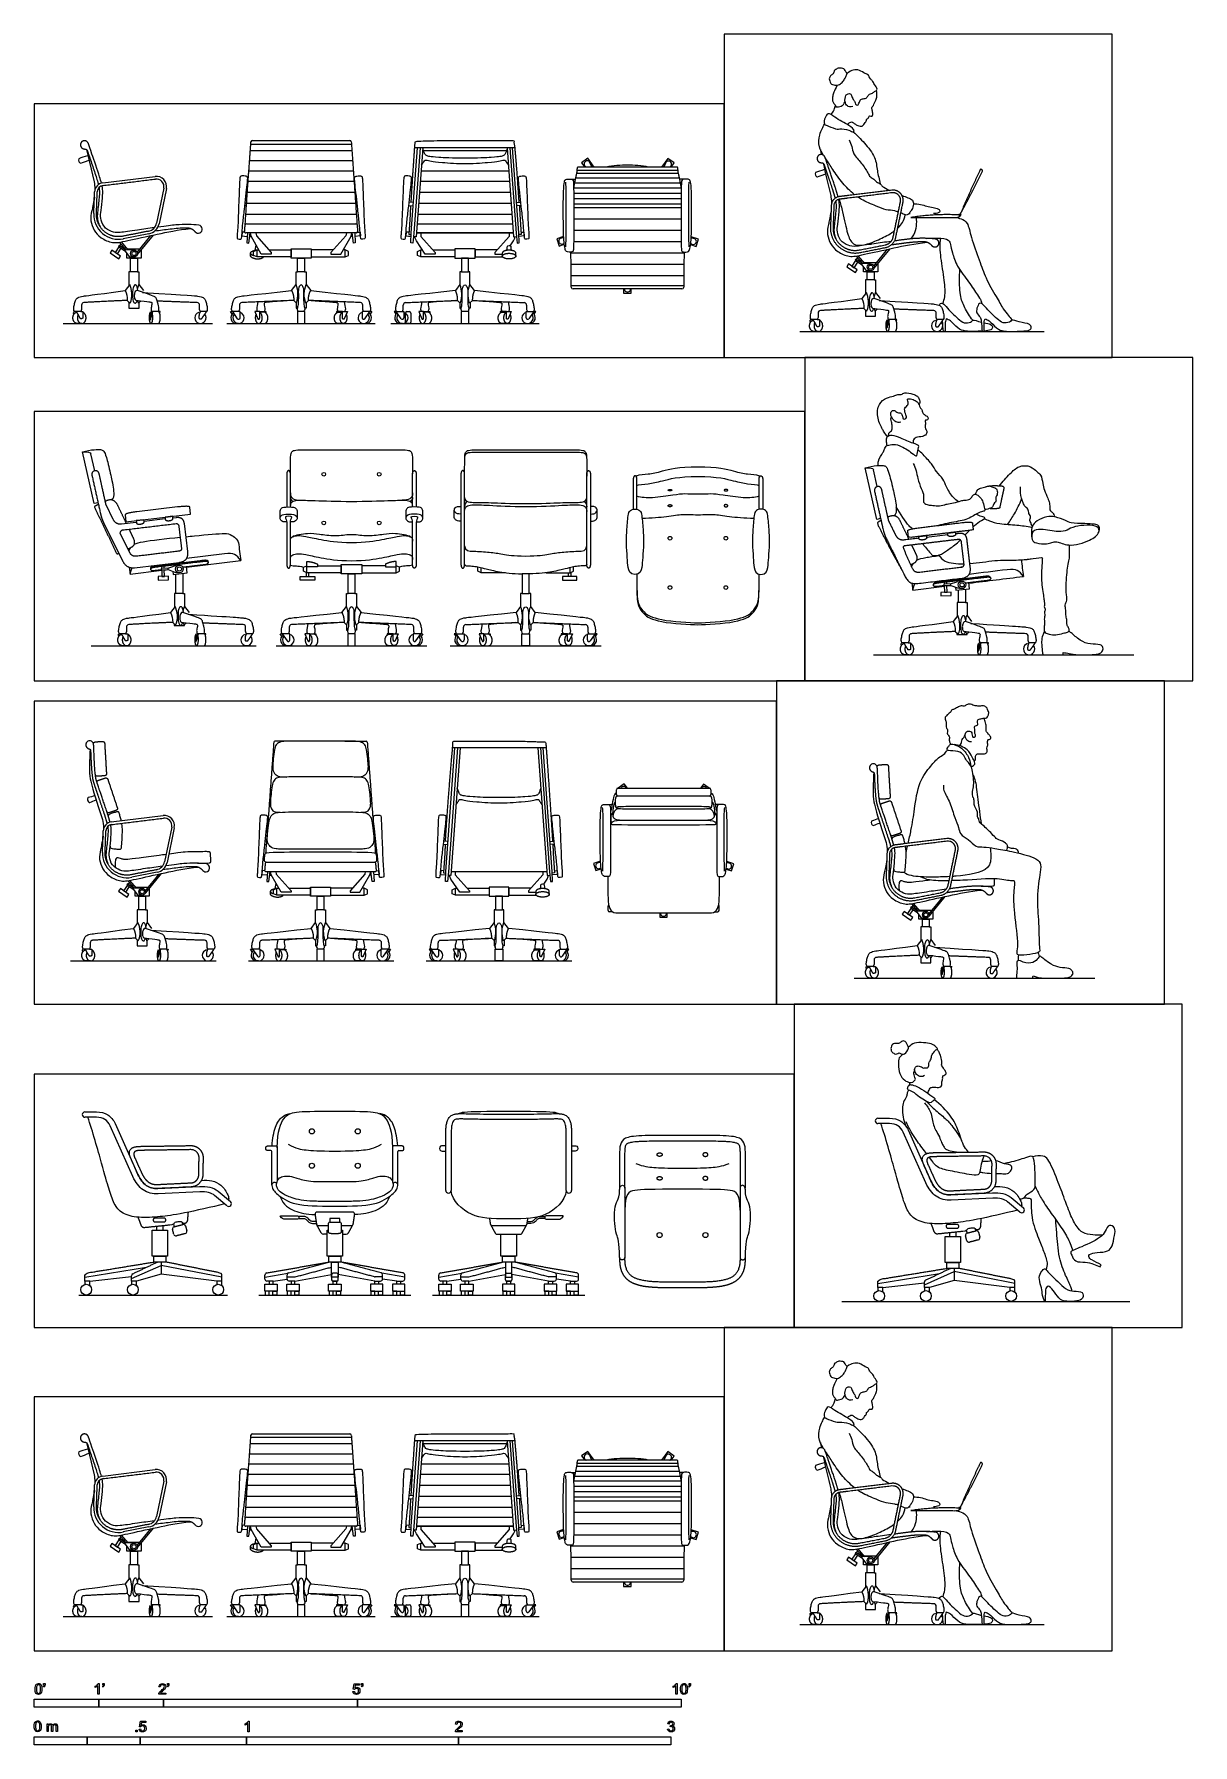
# Model space of a CAD drawing. Header units: millimetres. Extents: x 0.03 to 5.49, y -0.37 to 7.69.
import ezdxf

# ---------------------------------------------------------------- set-up
doc = ezdxf.new("R2010")
doc.units = ezdxf.units.MM
for name, color, linetype, true_color in [('AG-DETAILS', 7, 'Continuous', 0x66ffff), ('AG-DIAGRAM', 7, 'Continuous', 0xfecc66), ('AG-FURNITURE', 7, 'Continuous', 0x66ccff), ('AG-PEOPLE', 7, 'Continuous', 0xfc6666), ('N-SYMB', 7, 'Continuous', 0x800040), ('X-VPRT', 6, 'Continuous', 0xff00ff)]:
    doc.layers.add(name, color=color, linetype=linetype, true_color=true_color)

msp = doc.modelspace()

# ---------------------------------------------------------------- linework, layer by layer
for p, q in [((3.9773, 5.657), (3.9772, 5.6571)), ((3.9989, 5.5604), (3.9811, 5.6397)), ((4.0734, 5.423), (4.0734, 5.423)), ((4.3314, 5.3332), (4.2313, 5.3212)), ((4.3144, 5.1089), (4.3146, 5.1003)), ((4.3269, 5.1007), (4.3266, 5.1104)), ((4.3271, 5.0926), (4.3449, 5.0948)), ((0.69, 4.9954), (0.6682, 4.9675)), ((4.3779, 4.9525), (4.3562, 4.9246)), ((0.4567, 4.8669), (0.4271, 4.8669)), ((0.4607, 4.8771), (0.4567, 4.8669)), ((0.4607, 4.8984), (0.4607, 4.8771)), ((4.1487, 4.8555), (4.1487, 4.8342)), ((4.1447, 4.824), (4.1151, 4.824)), ((4.1487, 4.8342), (4.1447, 4.824))]:
    msp.add_line(p, q)
for points in [[(0.3266, 5.4845), (0.3083, 5.4804), (0.2539, 5.7239), (0.2822, 5.7302)], [(0.2893, 5.7317), (0.2893, 5.7318)], [(0.3109, 5.635), (0.2931, 5.7144)], [(4.0146, 5.4098), (3.9963, 5.4057), (3.9418, 5.6492), (3.9702, 5.6555)], [(0.3854, 5.4977), (0.3854, 5.4977)], [(0.3985, 5.4058), (0.3645, 5.4743)], [(0.4544, 5.4267), (0.4583, 5.3942)], [(0.4583, 5.3942), (0.763, 5.4306), (0.7592, 5.4631)], [(0.5436, 5.3937), (0.5423, 5.4042), (0.5061, 5.3999)], [(0.7018, 5.4643), (0.5099, 5.4414)], [(0.6434, 5.4078), (0.5433, 5.3959)], [(0.6799, 5.41), (0.6787, 5.4205), (0.6424, 5.4162)], [(0.6424, 5.4162), (0.6437, 5.4057)], [(0.6944, 5.4139), (0.6797, 5.4122)], [(0.3525, 5.3914), (0.4423, 5.2104)], [(0.4782, 5.2454), (0.4306, 5.3413)], [(0.5071, 5.3915), (0.4374, 5.3832)], [(0.5061, 5.3999), (0.5073, 5.3894)], [(0.7492, 5.2544), (0.7335, 5.3858)], [(0.9229, 5.2432), (0.7435, 5.221)], [(0.4737, 5.1802), (0.4777, 5.1473), (0.6269, 5.1657)], [(0.4984, 5.1781), (0.7092, 5.2033)], [(0.5733, 5.1754), (0.574, 5.1701)], [(0.6264, 5.1836), (0.6266, 5.175)], [(0.6269, 5.1686), (0.6278, 5.1367), (0.6401, 5.137), (0.6391, 5.169)], [(0.6389, 5.1754), (0.6386, 5.185)], [(0.6391, 5.1672), (0.6569, 5.1694)], [(0.6566, 5.1759), (0.6864, 5.1862), (0.7075, 5.1896)], [(0.6568, 5.1695), (0.6884, 5.1574), (0.7074, 5.1542)], [(0.6788, 5.1611), (0.6804, 5.1465), (0.7461, 5.1536), (0.7429, 5.183)], [(0.7432, 5.1801), (0.9992, 5.2117)], [(0.8469, 5.2026), (0.8463, 5.2078)], [(0.7266, 5.1515), (0.7266, 5.0567), (0.6938, 5.0567), (0.6938, 5.1479)], [(4.1617, 5.1055), (4.1657, 5.0727), (4.3149, 5.0911)], [(4.3148, 5.0939), (4.3158, 5.062), (4.3281, 5.0624), (4.3271, 5.0943)], [(4.3445, 5.1013), (4.3743, 5.1116), (4.3955, 5.115)], [(4.3447, 5.0948), (4.3764, 5.0828), (4.3954, 5.0796)], [(4.3668, 5.0864), (4.3684, 5.0718), (4.4341, 5.0789), (4.4309, 5.1083)], [(0.6938, 5.0567), (0.6866, 5.0567), (0.6866, 4.991)], [(0.7266, 5.0567), (0.7339, 5.0567), (0.7339, 4.9954), (0.7556, 4.9675)], [(4.3818, 5.0137), (4.3745, 5.0137), (4.3745, 4.9481)], [(4.4146, 5.0768), (4.4146, 5.0137), (4.3818, 5.0137), (4.3818, 5.0733)], [(4.4146, 5.0137), (4.4219, 5.0137), (4.4219, 4.9525), (4.4436, 4.9246)], [(0.8266, 4.8669), (0.7911, 4.8669)], [(0.8326, 4.8592), (0.8349, 4.8669), (0.8266, 4.8669)], [(0.7911, 4.8105), (0.8266, 4.8105)], [(4.5146, 4.824), (4.4791, 4.824)], [(4.4791, 4.7676), (4.5146, 4.7676)], [(4.5206, 4.8162), (4.5229, 4.824), (4.5146, 4.824)]]:
    msp.add_lwpolyline(points)
for points in [[(0.6248, 5.1685), (0.6568, 5.1695), (0.6566, 5.1759), (0.6246, 5.1749)], [(0.6101, 5.1195), (0.6589, 5.121), (0.6583, 5.1376), (0.6096, 5.1361)], [(4.3127, 5.0939), (4.3447, 5.0948), (4.3445, 5.1013), (4.3125, 5.1003)], [(4.2981, 5.0448), (4.3468, 5.0464), (4.3463, 5.063), (4.2976, 5.0614)]]:
    msp.add_lwpolyline(points, close=True)
for points in [[(0.6862, 4.9127, 0.0836), (0.6862, 4.9057, 0.0836), (0.7284, 4.9057, 0), (0.7343, 4.9057, 0), (0.7343, 4.9094, 0)], [(4.3742, 4.8698, 0.0836), (4.3742, 4.8627, 0.0836), (4.4164, 4.8627, 0), (4.4222, 4.8627, 0), (4.4222, 4.8665, 0)]]:
    msp.add_polyline3d(points)
for centre, radius in [((0.7104, 5.1719), 0.0179), ((0.7104, 5.1719), 0.00999), ((4.3984, 5.0973), 0.0179), ((4.3984, 5.0973), 0.00999)]:
    msp.add_circle(centre, radius)
for centre, radius, start, end in [((0.3127, 5.4647), 0.0031, 115.57494, 205.57494), ((0.4173, 5.2462), 0.0031, 205.57494, 295.57494), ((0.9736, 5.2954), 0.015, 7.13579, 35.96372), ((0.4722, 4.8984), 0.0115, 92.37606, 180), ((1.0265, 4.8375), 0.0269, 105.40974, 39.6662), ((4.1602, 4.8555), 0.0115, 92.37606, 180), ((4.7145, 4.7945), 0.0269, 105.40974, 39.6662)]:
    msp.add_arc(centre, radius, start, end)
for points, degree, knots in [([(4.0463, 5.796), (4.0411, 5.8028), (4.0309, 5.8177), (4.02, 5.8358), (3.9946, 5.8905), (4.002, 5.9492), (4.0409, 5.9814), (4.0753, 5.9852), (4.095, 5.9968), (4.1127, 5.9926), (4.1283, 6.0065), (4.1664, 5.9967), (4.1884, 5.9881), (4.1977, 5.9727), (4.2001, 5.9568), (4.1969, 5.9504), (4.1951, 5.9475)], 3, [0, 0, 0, 0, 0.28868, 0.552532, 0.98656, 1.416229, 1.803556, 2.13503, 2.398393, 2.624983, 2.868058, 3.217137, 3.494908, 3.727776, 3.950304, 4.13009, 4.13009, 4.13009, 4.13009]), ([(4.1102, 5.8639), (4.106, 5.8623), (4.0962, 5.8594), (4.075, 5.8729), (4.0607, 5.8944), (4.0636, 5.9188), (4.081, 5.9215), (4.0931, 5.907), (4.1119, 5.9095), (4.1187, 5.8925), (4.1193, 5.8784), (4.1309, 5.8789), (4.1389, 5.8855), (4.1308, 5.9049), (4.1233, 5.933), (4.1477, 5.9439), (4.1437, 5.9629), (4.1372, 5.9764), (4.164, 5.9743), (4.1818, 5.9635), (4.1927, 5.9574), (4.1996, 5.9328), (4.2101, 5.9232), (4.2111, 5.9074), (4.2232, 5.8973), (4.2336, 5.8923), (4.2379, 5.8881), (4.2397, 5.8808), (4.2361, 5.874), (4.2252, 5.8748), (4.2235, 5.865), (4.2282, 5.8593), (4.2223, 5.849), (4.2249, 5.839), (4.2279, 5.8273), (4.2339, 5.8224), (4.2302, 5.8049), (4.2119, 5.794), (4.1803, 5.7955), (4.1665, 5.7783), (4.167, 5.769), (4.1678, 5.7649)], 3, [0, 0, 0, 0, 0.208834, 0.483988, 0.774446, 1.031519, 1.236746, 1.473468, 1.701215, 1.93055, 2.129234, 2.298084, 2.459201, 2.712407, 3.003533, 3.263423, 3.500097, 3.677693, 3.934766, 4.202827, 4.398854, 4.67747, 4.891537, 5.106373, 5.328458, 5.52064, 5.656729, 5.806626, 5.950769, 6.12186, 6.27928, 6.425573, 6.608133, 6.792309, 6.986069, 7.135015, 7.354749, 7.610764, 7.925208, 8.173247, 8.375519, 8.375519, 8.375519, 8.375519]), ([(4.0523, 5.799), (4.0517, 5.8048), (4.0537, 5.8183), (4.0686, 5.8214), (4.0692, 5.8448), (4.0674, 5.8647), (4.062, 5.879), (4.0639, 5.8869), (4.0651, 5.8905)], 3, [0, 0, 0, 0, 0.238687, 0.435319, 0.694117, 0.956407, 1.17378, 1.364861, 1.364861, 1.364861, 1.364861]), ([(4.0035, 5.6604), (4.0028, 5.6671), (4.0026, 5.6903), (4.0279, 5.7193), (4.031, 5.7369), (4.0401, 5.7498), (4.0449, 5.7555)], 3, [11.277191, 11.277191, 11.277191, 11.277191, 11.438225, 11.821641, 12.061659, 12.329349, 12.329349, 12.329349, 12.329349]), ([(4.0449, 5.7555), (4.0415, 5.7575), (4.0421, 5.772), (4.0382, 5.7974), (4.0724, 5.8041), (4.1099, 5.7883), (4.1642, 5.7651), (4.1969, 5.7557), (4.1932, 5.7437), (4.1865, 5.7153), (4.1847, 5.6994), (4.159, 5.7224), (4.1066, 5.7561), (4.0694, 5.7624), (4.0488, 5.7531), (4.0449, 5.7555)], 3, [0, 0, 0, 0, 0.227523, 0.496767, 0.789816, 1.159761, 1.610084, 1.913169, 2.085637, 2.402862, 2.58107, 2.869695, 3.332774, 3.68604, 3.953221, 3.953221, 3.953221, 3.953221]), ([(4.3808, 5.4893), (4.3732, 5.4947), (4.3513, 5.5124), (4.3228, 5.5594), (4.3117, 5.5961), (4.2754, 5.6311), (4.2571, 5.6679), (4.2141, 5.7112), (4.199, 5.7267), (4.1911, 5.7344)], 3, [8.281501, 8.281501, 8.281501, 8.281501, 8.501785, 8.951356, 9.306364, 9.696164, 10.069653, 10.506703, 10.834099, 10.834099, 10.834099, 10.834099]), ([(4.1681, 5.6697), (4.1735, 5.6585), (4.1833, 5.6349), (4.1886, 5.5981), (4.2048, 5.5505), (4.2213, 5.5182), (4.2135, 5.4864), (4.2238, 5.4811), (4.2336, 5.474), (4.2547, 5.4725), (4.2828, 5.4685), (4.314, 5.4727), (4.3276, 5.4792), (4.3589, 5.4816), (4.3922, 5.4934), (4.4111, 5.4969), (4.4372, 5.4977), (4.4451, 5.5153), (4.4593, 5.5301), (4.4868, 5.5089), (4.4982, 5.488), (4.503, 5.458), (4.5078, 5.4435), (4.4863, 5.4449), (4.4386, 5.4134), (4.4076, 5.4012), (4.3378, 5.3894), (4.3002, 5.3805), (4.2871, 5.3774)], 3, [0, 0, 0, 0, 0.347157, 0.696325, 1.0982, 1.446157, 1.747318, 1.917366, 2.110392, 2.366338, 2.67767, 2.990894, 3.210454, 3.525863, 3.865102, 4.120111, 4.394125, 4.635302, 4.862825, 5.170204, 5.45876, 5.773692, 5.958964, 6.184478, 6.609404, 6.952156, 7.458567, 7.743871, 7.743871, 7.743871, 7.743871]), ([(4.5739, 5.5628), (4.5884, 5.5836), (4.6235, 5.6196), (4.6619, 5.6602), (4.7225, 5.6604), (4.7499, 5.6305), (4.7725, 5.6171), (4.7779, 5.5735), (4.7855, 5.5445), (4.8023, 5.5058), (4.8117, 5.4839), (4.8114, 5.4585), (4.8134, 5.4455), (4.8275, 5.4383), (4.8322, 5.4247), (4.8332, 5.4179)], 3, [0, 0, 0, 0, 0.496342, 0.916149, 1.331864, 1.683566, 1.964993, 2.326127, 2.650642, 3.014043, 3.297183, 3.578374, 3.775127, 3.98869, 4.24713, 4.24713, 4.24713, 4.24713]), ([(4.4614, 5.5241), (4.4629, 5.5296), (4.4681, 5.5399), (4.4789, 5.554), (4.5045, 5.5554), (4.5255, 5.5668), (4.5382, 5.5578), (4.5575, 5.5549), (4.5648, 5.543), (4.5661, 5.5235), (4.5561, 5.5113), (4.5582, 5.4986), (4.5594, 5.4913), (4.5512, 5.4838), (4.5447, 5.4761), (4.545, 5.4663), (4.5325, 5.4577), (4.5144, 5.4523), (4.5049, 5.4526)], 3, [0, 0, 0, 0, 0.234948, 0.464664, 0.749327, 1.016948, 1.229897, 1.479576, 1.666118, 2.022767, 2.237167, 2.435939, 2.582454, 2.765751, 2.945211, 3.110163, 3.321088, 3.625243, 3.625243, 3.625243, 3.625243]), ([(4.613, 5.3823), (4.6246, 5.3984), (4.6464, 5.4315), (4.6697, 5.4779), (4.6796, 5.5018)], 3, [0, 0, 0, 0, 0.4383987, 0.9394303, 0.9394303, 0.9394303, 0.9394303]), ([(4.73, 5.3737), (4.7237, 5.3817), (4.725, 5.3914), (4.7141, 5.4009), (4.7262, 5.4177), (4.7107, 5.4327), (4.7122, 5.4559), (4.6906, 5.468), (4.6856, 5.4892), (4.6761, 5.5059), (4.6721, 5.542), (4.6743, 5.5597)], 3, [0, 0, 0, 0, 0.210619, 0.419672, 0.661169, 0.92164, 1.199218, 1.484126, 1.754507, 2.022009, 2.465379, 2.465379, 2.465379, 2.465379]), ([(4.1487, 5.3114), (4.128, 5.3547), (4.1072, 5.3981), (4.0892, 5.4358), (4.0487, 5.4164)], 2, [1.7214824, 1.7214824, 1.7214824, 2.0418831, 2.0418831, 2.3304597, 2.3304597, 2.3304597]), ([(4.1653, 5.3619), (4.1598, 5.3646), (4.1389, 5.3818), (4.1084, 5.4315), (4.0881, 5.4643)], 3, [8.7684549, 8.7684549, 8.7684549, 8.7684549, 8.9785696, 9.581009, 9.581009, 9.581009, 9.581009]), ([(4.4494, 5.3697), (4.4597, 5.3792), (4.4821, 5.3974), (4.515, 5.4146), (4.4893, 5.4188), (4.4737, 5.4254), (4.4648, 5.4303)], 3, [6.443791, 6.443791, 6.443791, 6.443791, 6.725063, 7.038442, 7.267181, 7.526562, 7.526562, 7.526562, 7.526562]), ([(4.5032, 5.41), (4.511, 5.4058), (4.5277, 5.3976), (4.5784, 5.3831), (4.6568, 5.3807), (4.7016, 5.3734), (4.7281, 5.3683)], 3, [0, 0, 0, 0, 0.292009, 0.699239, 1.208973, 1.6678, 1.6678, 1.6678, 1.6678]), ([(5.0434, 5.3473), (5.0482, 5.3639), (5.0419, 5.3784), (5.0207, 5.384), (4.9771, 5.3864), (4.9117, 5.3861), (4.8869, 5.4012), (4.8357, 5.4197), (4.7977, 5.4218), (4.751, 5.4004), (4.7268, 5.3764), (4.7242, 5.3419), (4.7254, 5.3282), (4.7266, 5.3214)], 3, [0, 0, 0, 0, 0.214549, 0.469208, 0.85579, 1.30988, 1.620248, 2.029413, 2.385016, 2.784031, 3.110886, 3.433455, 3.69271, 3.69271, 3.69271, 3.69271]), ([(0.7408, 5.3241), (0.7544, 5.3254), (0.8336, 5.3328), (0.9233, 5.3428), (0.9493, 5.3355), (0.9738, 5.3206), (0.9857, 5.3042)], 3, [1.141454, 1.141454, 1.141454, 1.141454, 1.275981, 1.939193, 2.298818, 2.501763, 2.501763, 2.501763, 2.501763]), ([(4.0166, 5.401), (4.008, 5.3969), (3.9979, 5.3887), (4.0502, 5.2794), (4.1125, 5.1715)], 2, [2.4491373, 2.4491373, 2.4491373, 2.5323624, 2.5323624, 3.3739061, 3.3739061, 3.3739061]), ([(4.1979, 5.3667), (4.1414, 5.36), (4.1424, 5.3521), (4.1443, 5.3358), (4.1463, 5.3195), (4.2987, 5.3378), (4.451, 5.356), (4.4491, 5.3722), (4.4471, 5.3885), (4.4462, 5.3964), (4.3898, 5.3897), (4.2938, 5.3782), (4.1979, 5.3667)], 2, [-0.215928, -0.215928, -0.215928, 0, 0, 0.137173, 0.137173, 1.159596, 1.159596, 1.296769, 1.296769, 1.512697, 1.512697, 2.156543, 2.156543, 2.156543]), ([(4.4125, 5.3321), (4.4176, 5.3377), (4.4244, 5.3451), (4.4313, 5.3522), (4.4329, 5.3538)], 3, [6.0998086, 6.0998086, 6.0998086, 6.0998086, 6.2479123, 6.2927678, 6.2927678, 6.2927678, 6.2927678]), ([(4.7488, 5.2948), (4.7388, 5.2977), (4.7243, 5.3072), (4.7264, 5.3557), (4.7739, 5.3621), (4.8505, 5.3441), (4.8949, 5.3541), (4.9281, 5.3768), (5.0411, 5.3843), (5.0488, 5.3401), (4.9994, 5.302), (4.9025, 5.2733), (4.8472, 5.3052), (4.8212, 5.2965), (4.7972, 5.2886), (4.7624, 5.2908), (4.7488, 5.2948)], 3, [0, 0, 0, 0, 0.286833, 0.633108, 0.994333, 1.504909, 1.873618, 2.245622, 2.818839, 3.113912, 3.54456, 4.115355, 4.549265, 4.825189, 5.112974, 5.507536, 5.507536, 5.507536, 5.507536]), ([(0.4975, 5.2884), (0.5101, 5.2948), (0.5441, 5.3037), (0.6467, 5.3153), (0.7136, 5.3216)], 3, [0.0864977, 0.0864977, 0.0864977, 0.0864977, 0.3963614, 1.052016, 1.052016, 1.052016, 1.052016]), ([(4.1556, 5.1921), (4.1627, 5.1955), (4.1698, 5.1989), (4.1964, 5.2117), (4.1823, 5.2411), (4.1718, 5.2631), (4.1613, 5.285)], 2, [1.2025313, 1.2025313, 1.2025313, 1.2548955, 1.2548955, 1.4621108, 1.4621108, 1.6241515, 1.6241515, 1.6241515]), ([(4.2124, 5.2911), (4.2152, 5.2876), (4.2305, 5.2692), (4.2549, 5.2406), (4.2595, 5.2344), (4.2953, 5.2349), (4.3306, 5.2624), (4.3659, 5.2849), (4.3859, 5.3041), (4.3906, 5.3089)], 3, [3.968266, 3.968266, 3.968266, 3.968266, 4.067354, 4.479272, 4.628326, 4.942136, 5.32639, 5.756539, 5.892308, 5.892308, 5.892308, 5.892308]), ([(4.435, 5.1979), (4.4761, 5.2008), (4.5522, 5.2151), (4.6525, 5.2127), (4.7266, 5.2186), (4.7796, 5.2296), (4.7761, 5.2173), (4.7762, 5.2074), (4.7736, 5.1819), (4.7706, 5.1069), (4.7849, 5.0342), (4.7848, 5.019), (4.788, 5.0049), (4.7838, 4.9956), (4.7928, 4.9781), (4.7842, 4.9702), (4.7908, 4.9566), (4.7842, 4.9362), (4.7877, 4.9233), (4.7866, 4.912), (4.7847, 4.8918), (4.7841, 4.8819), (4.7898, 4.8698), (4.8104, 4.8654), (4.8401, 4.8577), (4.8736, 4.8704), (4.8957, 4.8717), (4.9062, 4.8849), (4.8975, 4.899), (4.89, 4.9115), (4.894, 4.9346), (4.8854, 4.955), (4.8893, 4.9782), (4.881, 5.0017), (4.896, 5.0252), (4.8867, 5.0584), (4.8909, 5.1656), (4.9066, 5.2219), (4.9036, 5.2601), (4.9052, 5.2768), (4.9058, 5.2848)], 3, [0.998251, 0.998251, 0.998251, 0.998251, 1.598055, 2.170309, 2.681333, 3.051376, 3.195835, 3.374843, 3.654742, 4.057345, 4.469843, 4.691968, 4.896587, 5.075764, 5.311816, 5.483306, 5.690162, 5.951202, 6.153824, 6.346697, 6.601547, 6.782429, 6.973048, 7.225948, 7.541818, 7.881029, 8.145182, 8.350331, 8.5673, 8.783985, 9.051137, 9.316777, 9.588071, 9.862894, 10.144411, 10.468576, 10.905422, 11.34561, 11.691583, 11.970448, 11.970448, 11.970448, 11.970448]), ([(4.6774, 5.2153), (4.6967, 5.2164), (4.7342, 5.2202), (4.7796, 5.2296), (4.7761, 5.2173), (4.7762, 5.2074), (4.7736, 5.1819), (4.7706, 5.1069), (4.7849, 5.0342), (4.7848, 5.019), (4.788, 5.0049), (4.7838, 4.9956), (4.7928, 4.9781), (4.7842, 4.9702), (4.7908, 4.9566), (4.7842, 4.9362), (4.7877, 4.9233), (4.7866, 4.912), (4.7847, 4.8918), (4.7841, 4.8819), (4.7898, 4.8698), (4.8104, 4.8654), (4.8401, 4.8577), (4.8736, 4.8704), (4.8957, 4.8717), (4.9062, 4.8849), (4.8975, 4.899), (4.89, 4.9115), (4.894, 4.9346), (4.8854, 4.955), (4.8893, 4.9782), (4.881, 5.0017), (4.896, 5.0252), (4.8867, 5.0584), (4.8909, 5.1656), (4.9066, 5.2219), (4.9036, 5.2601), (4.9052, 5.2768), (4.9058, 5.2848)], 3, [2.317576, 2.317576, 2.317576, 2.317576, 2.681333, 3.051376, 3.195835, 3.374843, 3.654742, 4.057345, 4.469843, 4.691968, 4.896587, 5.075764, 5.311816, 5.483306, 5.690162, 5.951202, 6.153824, 6.346697, 6.601547, 6.782429, 6.973048, 7.225948, 7.541818, 7.881029, 8.145182, 8.350331, 8.5673, 8.783985, 9.051137, 9.316777, 9.588071, 9.862894, 10.144411, 10.468576, 10.905422, 11.34561, 11.691583, 11.970448, 11.970448, 11.970448, 11.970448]), ([(4.1855, 5.2138), (4.1981, 5.2201), (4.2189, 5.2256), (4.2655, 5.2321), (4.2907, 5.2351)], 3, [0.0864977, 0.0864977, 0.0864977, 0.0864977, 0.3963614, 0.6778303, 0.6778303, 0.6778303, 0.6778303]), ([(4.2888, 5.2376), (4.2973, 5.2266), (4.3143, 5.2019), (4.3729, 5.1961), (4.4076, 5.1967)], 3, [0, 0, 0, 0, 0.3673001, 0.866269, 0.866269, 0.866269, 0.866269]), ([(4.4312, 5.1054), (4.5165, 5.116), (4.6019, 5.1265), (4.6872, 5.137), (4.6681, 5.1646), (4.6551, 5.174), (4.6109, 5.1685), (4.5511, 5.1611), (4.4913, 5.1538), (4.4315, 5.1464)], 3, [4.662314, 4.662314, 4.662314, 4.662314, 5.521407, 5.521407, 5.521407, 5.83488, 5.83488, 5.83488, 6.436996, 6.436996, 6.436996, 6.436996]), ([(0.4251, 4.8552), (0.4226, 4.8591), (0.4201, 4.863), (0.4271, 4.8669), (0.4229, 4.8755), (0.4236, 4.8844), (0.428, 4.9066), (0.433, 4.924), (0.4421, 4.9344), (0.4632, 4.9413), (0.5032, 4.9444), (0.6682, 4.9675), (0.6758, 4.953), (0.6792, 4.9372), (0.6785, 4.9202), (0.6828, 4.916), (0.6872, 4.9118), (0.6915, 4.9076), (0.7068, 4.933), (0.7004, 4.9745), (0.69, 4.9954)], 3, [-0.078016, -0.078016, -0.078016, -0.078016, 0, 0, 0, 0.189949, 0.379899, 0.569848, 0.759798, 0.949747, 1.139697, 1.139697, 1.139697, 1.306571, 1.306571, 1.306571, 1.366787, 1.366787, 1.366787, 1.671282, 1.671282, 1.671282, 1.671282]), ([(0.7434, 4.9183), (0.7397, 4.9148), (0.736, 4.9112), (0.7324, 4.9076), (0.731, 4.9119), (0.7298, 4.916), (0.7289, 4.9201)], 3, [0.00888009, 0.00888009, 0.00888009, 0.00888009, 0.0602159, 0.0602159, 0.0602159, 0.09963942, 0.09963942, 0.09963942, 0.09963942]), ([(4.1131, 4.8123), (4.1106, 4.8162), (4.1081, 4.8201), (4.1151, 4.824), (4.1108, 4.8325), (4.1116, 4.8414), (4.116, 4.8637), (4.121, 4.881), (4.1301, 4.8915), (4.1512, 4.8983), (4.1912, 4.9015), (4.3562, 4.9246), (4.3637, 4.91), (4.3672, 4.8942), (4.3665, 4.8772), (4.3708, 4.873), (4.3752, 4.8688), (4.3795, 4.8647), (4.3948, 4.8901), (4.3884, 4.9316), (4.3779, 4.9525)], 3, [-0.078016, -0.078016, -0.078016, -0.078016, 0, 0, 0, 0.189949, 0.379899, 0.569848, 0.759798, 0.949747, 1.139697, 1.139697, 1.139697, 1.306571, 1.306571, 1.306571, 1.366787, 1.366787, 1.366787, 1.671282, 1.671282, 1.671282, 1.671282]), ([(0.7951, 4.8669), (0.7872, 4.8551), (0.7872, 4.8433), (0.7872, 4.8314), (0.7872, 4.8306), (0.7876, 4.8297), (0.789, 4.8296), (0.7895, 4.8299), (0.7899, 4.8314), (0.7933, 4.8433), (0.7967, 4.8551), (0.8, 4.8669)], 3, [1.1525857, 1.1525857, 1.1525857, 1.1525857, 1.2829546, 1.2829546, 1.2829546, 1.289148, 1.2953414, 1.3015348, 1.3015348, 1.3015348, 1.4370612, 1.4370612, 1.4370612, 1.4370612]), ([(4.4314, 4.8754), (4.4277, 4.8718), (4.424, 4.8682), (4.4203, 4.8647), (4.419, 4.8689), (4.4178, 4.8731), (4.4169, 4.8772)], 3, [0.00888009, 0.00888009, 0.00888009, 0.00888009, 0.0602159, 0.0602159, 0.0602159, 0.09963942, 0.09963942, 0.09963942, 0.09963942]), ([(4.7867, 4.8771), (4.7833, 4.871), (4.7772, 4.8585), (4.7695, 4.8203), (4.7781, 4.7704), (4.7799, 4.7676), (4.8143, 4.7676), (4.8446, 4.7676), (4.8749, 4.7676), (4.8748, 4.7714), (4.8747, 4.7751), (4.8746, 4.7789)], 3, [0, 0, 0, 0, 0.260628, 0.611128, 1.327545, 1.327545, 1.327545, 1.869865, 1.869865, 1.869865, 2.060775, 2.060775, 2.060775, 2.060775]), ([(4.8746, 4.7789), (4.8842, 4.7768), (4.9051, 4.7731), (4.9459, 4.7653), (5.03, 4.768), (5.0579, 4.7767), (5.0662, 4.8031), (5.0482, 4.8189), (5.0011, 4.8153), (4.9551, 4.8318), (4.9137, 4.8709), (4.9049, 4.8762), (4.9009, 4.8791)], 3, [2.060775, 2.060775, 2.060775, 2.060775, 2.369596, 2.744699, 3.267004, 3.564633, 3.829105, 4.075551, 4.456941, 4.86613, 5.284698, 5.503894, 5.503894, 5.503894, 5.503894]), ([(4.4831, 4.824), (4.4752, 4.8122), (4.4752, 4.8003), (4.4752, 4.7885), (4.4752, 4.7876), (4.4756, 4.7868), (4.477, 4.7867), (4.4775, 4.787), (4.4779, 4.7885), (4.4813, 4.8003), (4.4846, 4.8122), (4.488, 4.824)], 3, [1.1525857, 1.1525857, 1.1525857, 1.1525857, 1.2829546, 1.2829546, 1.2829546, 1.289148, 1.2953414, 1.3015348, 1.3015348, 1.3015348, 1.4370612, 1.4370612, 1.4370612, 1.4370612])]:
    msp.add_open_spline(points, degree=degree, knots=knots)
for points, degree in [([(0.2822, 5.7302), (0.3026, 5.7348), (0.3293, 5.7359), (0.3482, 5.7335), (0.3565, 5.7252), (0.3681, 5.6953), (0.3911, 5.5946), (0.3985, 5.5577), (0.4023, 5.5202), (0.3979, 5.5004), (0.3854, 5.4977)], 3), ([(0.2539, 5.7239), (0.2784, 5.7239), (0.2911, 5.7236), (0.2931, 5.7144)], 3), ([(3.9418, 5.6492), (3.9664, 5.6493), (3.9791, 5.6489), (3.9811, 5.6397)], 3), ([(3.9702, 5.6555), (3.9906, 5.6601), (4.0173, 5.6613), (4.0362, 5.6588), (4.0445, 5.6505), (4.0561, 5.6206), (4.0791, 5.52), (4.0865, 5.4831), (4.0902, 5.4456), (4.0858, 5.4258), (4.0734, 5.423)], 3), ([(0.4192, 5.4728), (0.4012, 5.5104), (0.3607, 5.4911)], 2), ([(0.3099, 5.4633), (0.3622, 5.3541), (0.4145, 5.2448)], 2), ([(0.3286, 5.4757), (0.32, 5.4716), (0.3114, 5.4675)], 2), ([(0.3368, 5.439), (0.3432, 5.4101), (0.3525, 5.3914)], 2), ([(0.4374, 5.3832), (0.4112, 5.3801), (0.3985, 5.4058)], 2), ([(0.4607, 5.386), (0.44, 5.4294), (0.4192, 5.4728)], 2), ([(0.5099, 5.4414), (0.4535, 5.4347), (0.4544, 5.4267)], 2), ([(0.7335, 5.3858), (0.7296, 5.4181), (0.6944, 5.4139)], 2), ([(0.7592, 5.4631), (0.7582, 5.4711), (0.7018, 5.4643)], 2), ([(0.4944, 5.3158), (0.4839, 5.3377), (0.4734, 5.3597)], 2), ([(0.4186, 5.2434), (0.4216, 5.2448), (0.4245, 5.2462)], 2), ([(0.4676, 5.2668), (0.4747, 5.2702), (0.4818, 5.2736)], 2), ([(0.4725, 5.2569), (0.4748, 5.2642), (0.4818, 5.2736)], 2), ([(0.508, 5.232), (0.4887, 5.2297), (0.4782, 5.2454)], 2), ([(0.4818, 5.2736), (0.5084, 5.2863), (0.4944, 5.3158)], 2), ([(0.7092, 5.2033), (0.7546, 5.2087), (0.7492, 5.2544)], 2), ([(0.9992, 5.2117), (0.9801, 5.2393), (0.9672, 5.2486), (0.9229, 5.2432)], 3), ([(0.9885, 5.2972), (0.9921, 5.2687), (0.9956, 5.2402), (0.9992, 5.2117)], 3), ([(0.4423, 5.2104), (0.4606, 5.1735), (0.4984, 5.1781)], 2), ([(0.4777, 5.1473), (0.4838, 5.1695), (0.488, 5.1776)], 2), ([(4.1605, 5.1823), (4.1628, 5.1896), (4.1698, 5.1989)], 2), ([(4.6774, 5.2153), (4.6806, 5.1892), (4.6839, 5.1631), (4.6872, 5.137)], 3), ([(4.1657, 5.0727), (4.1718, 5.0948), (4.176, 5.1029)], 2), ([(0.6785, 4.9202), (0.5515, 4.9151), (0.4717, 4.9099)], 2), ([(0.7294, 4.9663), (0.7262, 4.9844), (0.7225, 4.9921), (0.7179, 4.9953), (0.7116, 4.993), (0.7038, 4.9756), (0.7033, 4.9517), (0.7041, 4.9188), (0.7126, 4.907), (0.7178, 4.9065), (0.7216, 4.9099), (0.726, 4.9205)], 3), ([(0.7265, 4.9674), (0.7213, 4.9683), (0.7163, 4.9639), (0.7105, 4.9458), (0.7125, 4.9294), (0.7163, 4.9218), (0.719, 4.9213)], 3), ([(0.719, 4.9213), (0.7865, 4.9131), (0.7942, 4.9115), (0.7955, 4.9085), (0.7945, 4.8949), (0.7913, 4.8847), (0.7908, 4.877), (0.7951, 4.8669)], 3), ([(0.8266, 4.8669), (0.8288, 4.8749), (0.8295, 4.8802), (0.8282, 4.8884), (0.8261, 4.8994), (0.8196, 4.9261), (0.8139, 4.9366), (0.798, 4.9429), (0.7265, 4.9674)], 3), ([(0.7278, 4.9748), (0.7293, 4.9817), (0.7313, 4.9885), (0.7339, 4.9954)], 3), ([(0.7516, 4.9587), (0.9796, 4.9444), (1.0197, 4.9413), (1.0407, 4.9344), (1.0499, 4.924), (1.0549, 4.9066), (1.0593, 4.8844), (1.06, 4.8755), (1.0558, 4.8669)], 3), ([(4.4174, 4.9234), (4.4142, 4.9414), (4.4105, 4.9491), (4.4058, 4.9524), (4.3996, 4.95), (4.3918, 4.9327), (4.3912, 4.9087), (4.3921, 4.8759), (4.4006, 4.864), (4.4058, 4.8635), (4.4096, 4.867), (4.414, 4.8775)], 3), ([(4.4145, 4.9244), (4.4093, 4.9254), (4.4043, 4.921), (4.3985, 4.9028), (4.4005, 4.8864), (4.4043, 4.8788), (4.407, 4.8784)], 3), ([(4.5146, 4.824), (4.5167, 4.832), (4.5175, 4.8373), (4.5162, 4.8454), (4.514, 4.8564), (4.5076, 4.8832), (4.5019, 4.8937), (4.486, 4.9), (4.4145, 4.9244)], 3), ([(4.4158, 4.9319), (4.4172, 4.9387), (4.4193, 4.9456), (4.4219, 4.9525)], 3), ([(0.4293, 4.86), (0.4329, 4.8629), (0.4376, 4.8648)], 2), ([(4.3665, 4.8772), (4.2395, 4.8721), (4.1597, 4.867)], 2), ([(4.407, 4.8784), (4.4744, 4.8702), (4.4822, 4.8685), (4.4834, 4.8656), (4.4824, 4.852), (4.4793, 4.8418), (4.4788, 4.8341), (4.4831, 4.824)], 3), ([(4.4396, 4.9158), (4.6676, 4.9015), (4.7076, 4.8983), (4.7287, 4.8915), (4.7378, 4.881), (4.7429, 4.8637), (4.7472, 4.8414), (4.748, 4.8325), (4.7438, 4.824)], 3), ([(4.1173, 4.817), (4.1209, 4.82), (4.1256, 4.8219)], 2)]:
    msp.add_open_spline(points, degree=degree)
for points, weights, degree, knots in [([(0.3645, 5.4743), (0.3615, 5.4877), (0.345, 5.5615), (0.3316, 5.6218), (0.3278, 5.6388), (0.3109, 5.635), (0.294, 5.6312), (0.2977, 5.6143), (0.3173, 5.5266), (0.3368, 5.439)], [1, 1, 1, 1, 0.707106781186, 1, 0.707106781186, 1, 1, 1], 2, [-1.432757, -1.432757, -1.432757, -1.341142, -0.929259, -0.929259, -0.838446, -0.838446, -0.747634, -0.747634, -0.14922, -0.14922, -0.14922]), ([(4.195, 5.3169), (4.1602, 5.3127), (4.1254, 5.3086), (4.0992, 5.3054), (4.0864, 5.3311), (4.0694, 5.3654), (4.0524, 5.3997), (4.0495, 5.4131), (4.033, 5.4868), (4.0196, 5.5472), (4.0158, 5.5641), (3.9989, 5.5604), (3.9819, 5.5566), (3.9857, 5.5396), (4.0052, 5.452), (4.0248, 5.3643), (4.0312, 5.3354), (4.0405, 5.3167), (4.0854, 5.2262), (4.1303, 5.1357), (4.1485, 5.0989), (4.1864, 5.1034), (4.2918, 5.116), (4.3972, 5.1286), (4.4426, 5.134), (4.4371, 5.1797), (4.4293, 5.2454), (4.4214, 5.3111), (4.4176, 5.3435), (4.3824, 5.3393), (4.375, 5.3384), (4.3677, 5.3375)], [1, 1, 1, 1, 1, 1, 1, 1, 1, 1, 0.707106781186, 1, 0.707106781186, 1, 1, 1, 1, 1, 1, 1, 1, 1, 1, 1, 1, 1, 1, 1, 1, 1, 1, 1], 2, [2.314517, 2.314517, 2.314517, 2.37506, 2.37506, 2.558533, 2.558533, 2.813313, 2.813313, 2.904927, 3.316811, 3.316811, 3.407623, 3.407623, 3.498436, 3.498436, 4.09685, 4.09685, 4.265041, 4.265041, 4.937989, 4.937989, 5.201919, 5.201919, 5.38518, 5.38518, 5.690673, 5.690673, 6.022063, 6.022063, 6.248518, 6.248518, 6.261357, 6.261357, 6.261357]), ([(4.5301, 5.4579), (4.5432, 5.4569), (4.5563, 5.4559), (4.5767, 5.4604), (4.5834, 5.4912), (4.5901, 5.5221), (4.5968, 5.5529), (4.5973, 5.5549), (4.5969, 5.5568), (4.5907, 5.5613), (4.5666, 5.5635), (4.5425, 5.5656), (4.5109, 5.5596)], [1, 1, 1, 1, 1, 1, 1, 0.941095703329, 0.941095703329, 1, 1, 1, 1], 3, [0, 0, 0, 0, 0.381688, 0.381688, 0.381688, 0.922391, 0.922391, 0.922391, 0.962097, 0.962097, 0.962097, 1.422403, 1.422403, 1.422403, 1.422403]), ([(0.6437, 5.4057), (0.6446, 5.3977), (0.6628, 5.3999), (0.6809, 5.402), (0.6799, 5.41)], [1, 0.707106781187, 1, 0.707106781187, 1], 2, [0.1910705, 0.1910705, 0.1910705, 0.2866057, 0.2866057, 0.3821409, 0.3821409, 0.3821409]), ([(0.4306, 5.3413), (0.4348, 5.355), (0.4409, 5.3558), (0.5674, 5.3709), (0.694, 5.386), (0.7057, 5.3874), (0.7071, 5.3757), (0.7135, 5.3224), (0.7198, 5.2692), (0.7212, 5.2575), (0.7095, 5.2561), (0.6088, 5.244), (0.508, 5.232)], [0.958245651105, 0.887873556725, 1, 1, 1, 0.707106781186, 1, 1, 1, 0.707106781187, 1, 1, 1], 2, [-2.16653, -2.16653, -2.16653, -2.128418, -2.128418, -1.267416, -1.267416, -1.204808, -1.204808, -0.842485, -0.842485, -0.779876, -0.779876, -0.094527, -0.094527, -0.094527]), ([(0.5073, 5.3894), (0.5083, 5.3814), (0.5264, 5.3836), (0.5445, 5.3857), (0.5436, 5.3937)], [1, 0.707106781187, 1, 0.707106781187, 1], 2, [0.1910705, 0.1910705, 0.1910705, 0.2866057, 0.2866057, 0.3821409, 0.3821409, 0.3821409]), ([(4.1953, 5.3147), (4.1963, 5.3068), (4.2144, 5.3089), (4.2325, 5.3111), (4.2316, 5.3191), (4.2309, 5.3243), (4.2303, 5.3296), (4.2122, 5.3274), (4.194, 5.3253), (4.1947, 5.32), (4.1953, 5.3147)], [1, 0.707106781187, 1, 0.707106781187, 1, 1, 1, 1, 1, 1, 1], 2, [0.1910705, 0.1910705, 0.1910705, 0.2866057, 0.2866057, 0.3821409, 0.3821409, 0.4174153, 0.4174153, 0.5390545, 0.5390545, 0.5743289, 0.5743289, 0.5743289]), ([(4.3317, 5.331), (4.3326, 5.3231), (4.3507, 5.3252), (4.3689, 5.3274), (4.3679, 5.3354), (4.3673, 5.3406), (4.3667, 5.3459), (4.3485, 5.3437), (4.3304, 5.3415), (4.331, 5.3363), (4.3317, 5.331)], [1, 0.707106781187, 1, 0.707106781187, 1, 1, 1, 1, 1, 1, 1], 2, [0.1910705, 0.1910705, 0.1910705, 0.2866057, 0.2866057, 0.3821409, 0.3821409, 0.4174153, 0.4174153, 0.5390545, 0.5390545, 0.5743289, 0.5743289, 0.5743289]), ([(4.1662, 5.1708), (4.1424, 5.2187), (4.1199, 5.275), (4.1228, 5.2804), (4.1288, 5.2811), (4.2554, 5.2962), (4.382, 5.3114), (4.3937, 5.3128), (4.3951, 5.301), (4.4015, 5.2478), (4.4078, 5.1945), (4.4092, 5.1828), (4.3975, 5.1814), (4.2968, 5.1694), (4.196, 5.1573), (4.1767, 5.155), (4.1662, 5.1708)], [1, 1, 1.04357374213, 0.926561530127, 1.04357374213, 1.04357374213, 1.04357374213, 0.737918069726, 1.04357374213, 1.04357374213, 1.04357374213, 0.737918069726, 1.04357374213, 1.04357374213, 1.04357374213, 1.04357374213, 1], 2, [0.244777, 0.244777, 0.244777, 0.629789, 0.629789, 0.66738, 0.66738, 1.516626, 1.516626, 1.57838, 1.57838, 1.935756, 1.935756, 1.997509, 1.997509, 2.6735, 2.6735, 2.806699, 2.806699, 2.806699]), ([(0.8463, 5.2078), (0.8454, 5.2149), (0.8259, 5.2126), (0.709, 5.1987), (0.592, 5.1848), (0.5725, 5.1825), (0.5733, 5.1754)], [0.999064131647, 0.707106781187, 1, 1, 1, 0.707106781187, 1], 2, [0, 0, 0, 0.0374617, 0.0374617, 0.8308896, 0.8308896, 0.8683514, 0.8683514, 0.8683514]), ([(0.7259, 5.181), (0.7856, 5.1881), (0.8282, 5.1931), (0.8477, 5.1954), (0.8469, 5.2026), (0.8461, 5.2097), (0.8265, 5.2073), (0.7096, 5.1935), (0.5927, 5.1796), (0.5731, 5.1773), (0.574, 5.1701), (0.5748, 5.163), (0.5943, 5.1654), (0.6095, 5.1672), (0.6247, 5.169)], [1, 1, 1, 0.707106781187, 1, 0.707106781187, 1, 1, 1, 0.707106781187, 1, 0.707106781187, 1, 1, 1], 2, [0.541535, 0.541535, 0.541535, 0.830832, 0.830832, 0.868291, 0.868291, 0.905751, 0.905751, 1.699124, 1.699124, 1.736583, 1.736583, 1.774042, 1.774042, 1.877162, 1.877162, 1.877162]), ([(4.5349, 5.1279), (4.5334, 5.1402), (4.5139, 5.1379), (4.397, 5.124), (4.28, 5.1101), (4.2605, 5.1078), (4.262, 5.0955)], [1, 0.707769159945, 1.00093674502, 1.00093674502, 1.00093674502, 0.707769159945, 1.00093674502], 2, [-0.0174179, -0.0174179, -0.0174179, 0.0215491, 0.0215491, 0.8468563, 0.8468563, 0.8858233, 0.8858233, 0.8858233]), ([(4.4139, 5.1063), (4.4736, 5.1134), (4.5162, 5.1185), (4.5357, 5.1208), (4.5349, 5.1279), (4.534, 5.135), (4.5145, 5.1327), (4.3976, 5.1188), (4.2806, 5.1049), (4.2611, 5.1026), (4.262, 5.0955), (4.2628, 5.0884), (4.2823, 5.0907), (4.2975, 5.0925), (4.3127, 5.0943)], [1, 1, 1, 0.707106781187, 1, 0.707106781187, 1, 1, 1, 0.707106781187, 1, 0.707106781187, 1, 1, 1], 2, [0.541535, 0.541535, 0.541535, 0.830832, 0.830832, 0.868291, 0.868291, 0.905751, 0.905751, 1.699124, 1.699124, 1.736583, 1.736583, 1.774042, 1.774042, 1.877162, 1.877162, 1.877162]), ([(0.4617, 4.8105), (0.4579, 4.8105), (0.4406, 4.8105), (0.4252, 4.8105), (0.4208, 4.8298), (0.4164, 4.849), (0.4293, 4.86)], [1, 1, 1, 0.801830600764, 1, 0.801830600764, 1], 2, [-0.0322944, -0.0322944, -0.0322944, 0, 0, 0.1148419, 0.1148419, 0.2296838, 0.2296838, 0.2296838]), ([(0.4567, 4.8669), (0.4643, 4.8669), (0.4672, 4.8669), (0.4672, 4.8522), (0.4672, 4.8375), (0.4672, 4.8322), (0.4562, 4.8334), (0.4463, 4.8502), (0.4364, 4.8669)], [1, 1, 1, 1, 1, 0.806248637929, 1, 1, 1], 2, [0.9905138, 0.9905138, 0.9905138, 1.0131981, 1.0131981, 1.1114485, 1.1114485, 1.3384674, 1.3384674, 1.4749326, 1.4749326, 1.4749326]), ([(0.4447, 4.8528), (0.4366, 4.8377), (0.4445, 4.8224), (0.4531, 4.8057), (0.4679, 4.8118), (0.4827, 4.8178), (0.4824, 4.8379), (0.4821, 4.8581), (0.4672, 4.8634)], [0.974474453576, 0.814625368815, 1, 0.800918927063, 1, 0.800918927063, 1, 0.800918927063, 1], 2, [0.2275238, 0.2275238, 0.2275238, 0.3347135, 0.3347135, 0.4498288, 0.4498288, 0.564944, 0.564944, 0.6800592, 0.6800592, 0.6800592]), ([(0.7872, 4.8639), (0.7824, 4.8561), (0.7824, 4.8387), (0.7824, 4.8105), (0.7911, 4.8105), (0.7998, 4.8105), (0.7998, 4.8387), (0.7998, 4.8499), (0.7975, 4.858)], [0.875813559585, 0.796457626533, 1, 0.707106781187, 1, 0.707106781187, 1, 0.85955783996, 0.853799578691], 2, [0.192605, 0.192605, 0.192605, 0.2951659, 0.2951659, 0.4427489, 0.4427489, 0.5903319, 0.5903319, 0.6610978, 0.6610978, 0.6610978]), ([(1.0261, 4.8669), (1.0193, 4.8571), (1.0193, 4.8473), (1.0193, 4.8375), (1.0193, 4.8342), (1.0212, 4.8316), (1.0323, 4.8334), (1.0402, 4.8446), (1.048, 4.8558), (1.0558, 4.8669), (1.0459, 4.8669), (1.036, 4.8669), (1.0261, 4.8669), (1.0248, 4.8703), (1.0235, 4.8737), (1.0222, 4.8771), (1.0222, 4.8842), (1.0222, 4.8913), (1.0222, 4.8984), (1.0222, 4.9049), (1.0177, 4.9097), (1.0112, 4.9099), (0.9411, 4.9123), (0.88, 4.9147), (0.8216, 4.917)], [1, 1, 1, 1, 0.870832425286, 0.870832425286, 1, 1, 1, 1, 1, 1, 1, 1, 1, 1, 1, 1, 1, 0.814410389158, 0.814410389158, 1, 1, 1, 1], 3, [-1.573731, -1.573731, -1.573731, -1.573731, -1.473764, -1.473764, -1.473764, -1.242779, -1.242779, -1.242779, -1.10393, -1.10393, -1.10393, -1.003405, -1.003405, -1.003405, -0.966406, -0.966406, -0.966406, -0.894227, -0.894227, -0.894227, -0.834562, -0.834562, -0.834562, -0.252598, -0.252598, -0.252598, -0.252598]), ([(0.8266, 4.8105), (0.8353, 4.8105), (0.8353, 4.8387), (0.8353, 4.8669), (0.8266, 4.8669)], [0.99999985561, 0.707106781187, 1, 0.707106851018, 0.999999860338], 2, [0.3060877, 0.3060877, 0.3060877, 0.4536708, 0.4536708, 0.6012537, 0.6012537, 0.6012537]), ([(4.7141, 4.824), (4.7073, 4.8142), (4.7073, 4.8043), (4.7073, 4.7945), (4.7073, 4.7913), (4.7092, 4.7887), (4.7203, 4.7904), (4.7281, 4.8016), (4.736, 4.8128), (4.7438, 4.824), (4.7339, 4.824), (4.724, 4.824), (4.7141, 4.824), (4.7128, 4.8274), (4.7115, 4.8308), (4.7102, 4.8342), (4.7102, 4.8413), (4.7102, 4.8484), (4.7102, 4.8555), (4.7102, 4.862), (4.7057, 4.8667), (4.6991, 4.867), (4.6291, 4.8694), (4.568, 4.8717), (4.5096, 4.8741)], [1, 1, 1, 1, 0.870832425286, 0.870832425286, 1, 1, 1, 1, 1, 1, 1, 1, 1, 1, 1, 1, 1, 0.814410389158, 0.814410389158, 1, 1, 1, 1], 3, [-1.573731, -1.573731, -1.573731, -1.573731, -1.473764, -1.473764, -1.473764, -1.242779, -1.242779, -1.242779, -1.10393, -1.10393, -1.10393, -1.003405, -1.003405, -1.003405, -0.966406, -0.966406, -0.966406, -0.894227, -0.894227, -0.894227, -0.834562, -0.834562, -0.834562, -0.252598, -0.252598, -0.252598, -0.252598]), ([(4.1497, 4.7676), (4.1459, 4.7676), (4.1286, 4.7676), (4.1132, 4.7676), (4.1088, 4.7868), (4.1043, 4.806), (4.1173, 4.817)], [1, 1, 1, 0.801830600764, 1, 0.801830600764, 1], 2, [-0.0322944, -0.0322944, -0.0322944, 0, 0, 0.1148419, 0.1148419, 0.2296838, 0.2296838, 0.2296838]), ([(4.1447, 4.824), (4.1523, 4.824), (4.1552, 4.824), (4.1552, 4.8093), (4.1552, 4.7945), (4.1552, 4.7893), (4.1442, 4.7904), (4.1343, 4.8072), (4.1243, 4.824)], [1, 1, 1, 1, 1, 0.806248637929, 1, 1, 1], 2, [0.9905138, 0.9905138, 0.9905138, 1.0131981, 1.0131981, 1.1114485, 1.1114485, 1.3384674, 1.3384674, 1.4749326, 1.4749326, 1.4749326]), ([(4.1327, 4.8099), (4.1246, 4.7948), (4.1325, 4.7795), (4.1411, 4.7628), (4.1559, 4.7688), (4.1706, 4.7749), (4.1704, 4.795), (4.1701, 4.8151), (4.1552, 4.8205)], [0.974474453576, 0.814625368815, 1, 0.800918927063, 1, 0.800918927063, 1, 0.800918927063, 1], 2, [0.2275238, 0.2275238, 0.2275238, 0.3347135, 0.3347135, 0.4498288, 0.4498288, 0.564944, 0.564944, 0.6800592, 0.6800592, 0.6800592]), ([(4.4752, 4.821), (4.4704, 4.8132), (4.4704, 4.7958), (4.4704, 4.7676), (4.4791, 4.7676), (4.4878, 4.7676), (4.4878, 4.7958), (4.4878, 4.8069), (4.4855, 4.8151)], [0.875813559585, 0.796457626533, 1, 0.707106781187, 1, 0.707106781187, 1, 0.85955783996, 0.853799578691], 2, [0.192605, 0.192605, 0.192605, 0.2951659, 0.2951659, 0.4427489, 0.4427489, 0.5903319, 0.5903319, 0.6610978, 0.6610978, 0.6610978]), ([(4.5146, 4.7676), (4.5233, 4.7676), (4.5233, 4.7958), (4.5233, 4.824), (4.5146, 4.824)], [0.99999985561, 0.707106781187, 1, 0.707106851018, 0.999999860338], 2, [0.3060877, 0.3060877, 0.3060877, 0.4536708, 0.4536708, 0.6012537, 0.6012537, 0.6012537])]:
    msp.add_rational_spline(points, weights, degree=degree, knots=knots)
at = {"layer": 'AG-DETAILS'}
for points in [[(1.5231, 7.1439), (1.2837, 7.1439), (1.0443, 7.1439)], [(1.521, 7.1731), (1.2837, 7.1731), (1.0464, 7.1731)], [(2.2516, 7.1439), (2.0558, 7.1439), (1.8601, 7.1439)], [(1.5299, 7.0475), (1.2837, 7.0475), (1.0375, 7.0475)], [(1.5265, 7.0957), (1.2837, 7.0957), (1.0409, 7.0957)], [(2.2624, 7.0475), (2.0558, 7.0475), (1.8492, 7.0475)], [(2.5768, 7.0154), (2.8217, 7.0154), (3.0665, 7.0154)], [(2.5818, 7.0386), (2.8217, 7.0386), (3.0615, 7.0386)], [(2.5836, 7.0526), (2.8217, 7.0526), (3.0597, 7.0526)], [(1.5368, 6.9473), (1.2837, 6.9473), (1.0305, 6.9473)], [(1.5332, 6.9993), (1.2837, 6.9993), (1.0341, 6.9993)], [(2.2698, 6.9473), (2.0558, 6.9473), (1.8419, 6.9473)], [(2.266, 6.9993), (2.0558, 6.9993), (1.8457, 6.9993)], [(2.5681, 6.969), (2.8217, 6.969), (3.0753, 6.969)], [(2.5681, 6.944), (2.8217, 6.944), (3.0752, 6.944)], [(2.5722, 6.9922), (2.8217, 6.9922), (3.0712, 6.9922)], [(1.5404, 6.8953), (1.2837, 6.8953), (1.0269, 6.8953)], [(2.2736, 6.8953), (2.0558, 6.8953), (1.8381, 6.8953)], [(2.5681, 6.919), (2.8217, 6.919), (3.0752, 6.919)], [(2.5681, 6.894), (2.8217, 6.894), (3.0752, 6.894)], [(1.544, 6.8433), (1.2837, 6.8433), (1.0233, 6.8433)], [(1.8311, 6.7991), (2.0558, 6.7991), (2.2806, 6.7991)], [(2.2774, 6.8433), (2.0558, 6.8433), (1.8343, 6.8433)], [(3.0752, 6.8207), (2.8217, 6.8207), (2.5681, 6.8207)], [(3.0752, 6.7674), (2.8217, 6.7674), (2.5681, 6.7674)], [(3.0752, 6.7142), (2.8217, 6.7142), (2.5681, 6.7142)], [(3.0882, 6.6609), (2.8217, 6.6609), (2.5551, 6.6609)], [(3.0877, 6.6077), (2.8217, 6.6077), (2.5557, 6.6077)], [(3.0866, 6.5544), (2.8217, 6.5544), (2.5567, 6.5544)], [(3.0866, 6.5067), (2.8217, 6.5067), (2.5567, 6.5067)], [(1.521, 1.0771), (1.2837, 1.0771), (1.0464, 1.0771)], [(1.5265, 0.9997), (1.2837, 0.9997), (1.0409, 0.9997)], [(1.5231, 1.0479), (1.2837, 1.0479), (1.0443, 1.0479)], [(2.2516, 1.0479), (2.0558, 1.0479), (1.8601, 1.0479)], [(1.5332, 0.9033), (1.2837, 0.9033), (1.0341, 0.9033)], [(1.5299, 0.9515), (1.2837, 0.9515), (1.0375, 0.9515)], [(2.266, 0.9033), (2.0558, 0.9033), (1.8457, 0.9033)], [(2.2624, 0.9515), (2.0558, 0.9515), (1.8492, 0.9515)], [(2.5722, 0.8962), (2.8217, 0.8962), (3.0712, 0.8962)], [(2.5768, 0.9194), (2.8217, 0.9194), (3.0665, 0.9194)], [(2.5818, 0.9426), (2.8217, 0.9426), (3.0615, 0.9426)], [(2.5836, 0.9566), (2.8217, 0.9566), (3.0597, 0.9566)], [(1.5368, 0.8513), (1.2837, 0.8513), (1.0305, 0.8513)], [(2.2698, 0.8513), (2.0558, 0.8513), (1.8419, 0.8513)], [(2.5681, 0.873), (2.8217, 0.873), (3.0753, 0.873)], [(2.5681, 0.848), (2.8217, 0.848), (3.0752, 0.848)], [(2.5681, 0.823), (2.8217, 0.823), (3.0752, 0.823)], [(1.544, 0.7473), (1.2837, 0.7473), (1.0233, 0.7473)], [(1.5404, 0.7993), (1.2837, 0.7993), (1.0269, 0.7993)], [(2.2774, 0.7473), (2.0558, 0.7473), (1.8343, 0.7473)], [(2.2736, 0.7993), (2.0558, 0.7993), (1.8381, 0.7993)], [(2.5681, 0.798), (2.8217, 0.798), (3.0752, 0.798)], [(1.8311, 0.7031), (2.0558, 0.7031), (2.2806, 0.7031)], [(3.0752, 0.7247), (2.8217, 0.7247), (2.5681, 0.7247)], [(3.0752, 0.6714), (2.8217, 0.6714), (2.5681, 0.6714)], [(3.0882, 0.5649), (2.8217, 0.5649), (2.5551, 0.5649)], [(3.0752, 0.6182), (2.8217, 0.6182), (2.5681, 0.6182)], [(3.0877, 0.5117), (2.8217, 0.5117), (2.5557, 0.5117)], [(3.0866, 0.4584), (2.8217, 0.4584), (2.5567, 0.4584)], [(3.0866, 0.4107), (2.8217, 0.4107), (2.5567, 0.4107)]]:
    msp.add_lwpolyline(points, dxfattribs=at)
at = {"layer": 'AG-DIAGRAM'}
for p, q in [((3.6339, 6.2916), (4.7858, 6.2916)), ((0.2937, 4.8105), (1.0715, 4.8105)), ((3.9817, 4.7676), (5.2072, 4.7676)), ((3.89, 3.2436), (5.0235, 3.2436)), ((3.8311, 1.7196), (5.1897, 1.7196)), ((3.6339, 0.1956), (4.7858, 0.1956))]:
    msp.add_line(p, q, dxfattribs=at)
for points in [[(0.1625, 6.3293), (0.8667, 6.3293)], [(0.9337, 6.3293), (1.6328, 6.3293)], [(1.7063, 6.3293), (2.4054, 6.3293)], [(1.1655, 4.8105), (1.8767, 4.8105)], [(1.9864, 4.8105), (2.6976, 4.8105)], [(0.1969, 3.3241), (0.8827, 3.3241)], [(1.0351, 3.3241), (1.7209, 3.3241)], [(1.8733, 3.3241), (2.5591, 3.3241)], [(0.2367, 1.7494), (0.936, 1.7494)], [(1.0838, 1.7494), (1.8015, 1.7494)], [(1.903, 1.7494), (2.6206, 1.7494)], [(0.1625, 0.2333), (0.8667, 0.2333)], [(0.9337, 0.2333), (1.6328, 0.2333)], [(1.7063, 0.2333), (2.4054, 0.2333)]]:
    msp.add_lwpolyline(points, dxfattribs=at)
at = {"layer": 'AG-FURNITURE'}
for p, q in [((0.3487, 6.9922), (0.5958, 7.0224)), ((0.3068, 6.8471), (0.3106, 6.9506)), ((0.6366, 6.9675), (0.6025, 6.8022)), ((0.6487, 6.965), (0.6146, 6.7997)), ((1.0187, 6.8859), (1.0262, 6.8853)), ((1.0273, 6.9004), (1.0203, 6.901)), ((1.5401, 6.9004), (1.547, 6.901)), ((1.5487, 6.8859), (1.5411, 6.8853)), ((1.7909, 6.8859), (1.8121, 6.8843)), ((1.8132, 6.8994), (1.7925, 6.901)), ((2.2984, 6.8994), (2.3192, 6.901)), ((2.3208, 6.8859), (2.2995, 6.8843)), ((0.5668, 6.7522), (0.4459, 6.7284)), ((3.9301, 6.6123), (3.8996, 6.6474)), ((3.9062, 6.6399), (3.9, 6.6308)), ((3.9071, 6.6487), (3.939, 6.612)), ((3.9105, 6.6237), (3.9148, 6.63)), ((3.9674, 6.6109), (3.9271, 6.6124)), ((3.9355, 6.616), (3.9961, 6.616)), ((3.9829, 6.5998), (4.0476, 6.6791)), ((4.0576, 6.6813), (3.9831, 6.5898)), ((0.4759, 6.5124), (0.4543, 6.4848)), ((3.9473, 6.4747), (3.9257, 6.4471)), ((0.2449, 6.3852), (0.2155, 6.3852)), ((0.2487, 6.3953), (0.2449, 6.3852)), ((0.2487, 6.4164), (0.2487, 6.3953)), ((0.9891, 6.3852), (0.9597, 6.3852)), ((0.993, 6.3953), (0.9891, 6.3852)), ((1.5783, 6.3852), (1.5744, 6.3953)), ((1.6077, 6.3852), (1.5783, 6.3852)), ((1.7319, 6.3852), (1.7612, 6.3852)), ((1.7612, 6.3852), (1.7651, 6.3953)), ((2.3465, 6.3953), (2.3504, 6.3852)), ((2.3504, 6.3852), (2.3798, 6.3852)), ((3.7201, 6.3787), (3.7201, 6.3576)), ((1.0885, 6.3563), (1.0885, 6.3557)), ((1.4789, 6.3563), (1.4789, 6.3557)), ((1.8606, 6.3563), (1.8606, 6.3557)), ((2.251, 6.3563), (2.251, 6.3557)), ((3.7162, 6.3475), (3.6869, 6.3475)), ((3.7201, 6.3576), (3.7162, 6.3475)), ((1.3114, 5.1829), (1.3114, 5.1876)), ((1.7309, 5.1829), (1.7309, 5.1876)), ((1.2237, 4.8669), (1.1941, 4.8669)), ((1.2277, 4.8771), (1.2237, 4.8669)), ((1.8185, 4.8669), (1.8146, 4.8771)), ((1.8481, 4.8669), (1.8185, 4.8669)), ((2.0149, 4.8669), (2.0446, 4.8669)), ((2.0446, 4.8669), (2.0485, 4.8771)), ((2.6354, 4.8771), (2.6393, 4.8669)), ((2.6393, 4.8669), (2.669, 4.8669)), ((1.3241, 4.8378), (1.3241, 4.8372)), ((1.7181, 4.8378), (1.7181, 4.8372)), ((2.1449, 4.8378), (2.1449, 4.8372)), ((2.539, 4.8378), (2.539, 4.8372)), ((0.3891, 3.9795), (0.6334, 4.0094)), ((0.6737, 3.9551), (0.6401, 3.7916)), ((0.6857, 3.9526), (0.6521, 3.7891)), ((0.3477, 3.836), (0.3514, 3.9384)), ((1.9543, 3.8744), (1.9753, 3.8728)), ((1.9764, 3.8878), (1.9559, 3.8893)), ((2.4561, 3.8878), (2.4766, 3.8893)), ((2.4782, 3.8744), (2.4572, 3.8728)), ((0.6048, 3.7422), (0.4853, 3.7187)), ((4.191, 3.5594), (4.1609, 3.5942)), ((4.1674, 3.5867), (4.1613, 3.5777)), ((4.1683, 3.5955), (4.1998, 3.5591)), ((4.1716, 3.5707), (4.1759, 3.5769)), ((4.2278, 3.5581), (4.188, 3.5596)), ((4.1964, 3.5631), (4.2562, 3.5631)), ((4.2432, 3.5471), (4.3071, 3.6255)), ((4.3171, 3.6277), (4.2434, 3.5372)), ((0.5149, 3.5052), (0.4936, 3.4779)), ((0.2903, 3.3894), (0.2865, 3.3794)), ((0.2903, 3.4102), (0.2903, 3.3894)), ((1.0878, 3.3894), (1.0839, 3.3794)), ((1.6664, 3.3794), (1.6626, 3.3894)), ((1.925, 3.3794), (1.9288, 3.3894)), ((2.5036, 3.3894), (2.5075, 3.3794)), ((4.208, 3.4247), (4.1867, 3.3973)), ((0.2865, 3.3794), (0.2574, 3.3794)), ((1.0839, 3.3794), (1.0549, 3.3794)), ((1.1822, 3.3508), (1.1822, 3.3502)), ((1.5682, 3.3508), (1.5682, 3.3502)), ((1.6955, 3.3794), (1.6664, 3.3794)), ((1.8959, 3.3794), (1.925, 3.3794)), ((2.0233, 3.3508), (2.0233, 3.3502)), ((2.4092, 3.3508), (2.4092, 3.3502)), ((2.5075, 3.3794), (2.5365, 3.3794)), ((3.9834, 3.3088), (3.9796, 3.2988)), ((3.9834, 3.3297), (3.9834, 3.3088)), ((3.9796, 3.2988), (3.9505, 3.2988)), ((0.2651, 2.6127), (0.3193, 2.6127)), ((0.3193, 2.5873), (0.2651, 2.5873)), ((4.0019, 2.5829), (4.0561, 2.5829)), ((0.4912, 2.3076), (0.3841, 2.5468)), ((0.4072, 2.5574), (0.5144, 2.318)), ((4.0561, 2.5575), (4.0019, 2.5575)), ((4.228, 2.2778), (4.1209, 2.5171)), ((4.144, 2.5276), (4.2512, 2.2882)), ((1.9653, 2.2426), (1.9653, 2.461)), ((1.9907, 2.461), (1.9907, 2.2426)), ((2.5329, 2.2426), (2.5329, 2.461)), ((2.5583, 2.461), (2.5583, 2.2426)), ((2.8099, 2.254), (2.8099, 2.409)), ((3.352, 2.409), (3.352, 2.254)), ((0.6088, 2.2516), (0.8046, 2.2613)), ((0.8058, 2.236), (0.6101, 2.2262)), ((0.9344, 2.1703), (0.8761, 2.219)), ((0.8924, 2.2385), (0.9507, 2.1898)), ((4.3457, 2.2218), (4.5414, 2.2315)), ((4.5427, 2.2062), (4.3469, 2.1964)), ((4.6713, 2.1406), (4.613, 2.1892)), ((4.6292, 2.2087), (4.6876, 2.1601)), ((0.2651, 1.8335), (0.5557, 1.8808)), ((0.91, 1.8335), (0.6242, 1.8894)), ((4.6468, 1.8037), (4.361, 1.8596)), ((0.2881, 1.8149), (0.4851, 1.8371)), ((1.1129, 1.8335), (1.2218, 1.8526)), ((1.7724, 1.8335), (1.6635, 1.8526)), ((1.932, 1.8335), (2.041, 1.8526)), ((2.5916, 1.8335), (2.4826, 1.8526)), ((4.002, 1.8037), (4.2926, 1.851)), ((4.0249, 1.7851), (4.222, 1.8073)), ((0.3487, 0.8962), (0.5958, 0.9264)), ((0.3068, 0.7511), (0.3106, 0.8546)), ((0.6366, 0.8715), (0.6025, 0.7062)), ((0.6487, 0.869), (0.6146, 0.7037)), ((1.0187, 0.7899), (1.0262, 0.7893)), ((1.0273, 0.8044), (1.0203, 0.805)), ((1.5401, 0.8044), (1.547, 0.805)), ((1.5487, 0.7899), (1.5411, 0.7893)), ((1.7909, 0.7899), (1.8121, 0.7883)), ((1.8132, 0.8034), (1.7925, 0.805)), ((2.2984, 0.8034), (2.3192, 0.805)), ((2.3208, 0.7899), (2.2995, 0.7883)), ((0.5668, 0.6562), (0.4459, 0.6324)), ((3.9829, 0.5038), (4.0476, 0.5831)), ((4.0576, 0.5853), (3.9831, 0.4938)), ((3.9301, 0.5163), (3.8996, 0.5514)), ((3.9062, 0.5439), (3.9, 0.5348)), ((3.9071, 0.5527), (3.939, 0.516)), ((3.9105, 0.5277), (3.9148, 0.534)), ((3.9674, 0.5149), (3.9271, 0.5164)), ((3.9355, 0.52), (3.9961, 0.52)), ((0.4759, 0.4164), (0.4543, 0.3888)), ((3.9473, 0.3787), (3.9257, 0.3511)), ((0.2449, 0.2892), (0.2155, 0.2892)), ((0.2487, 0.2993), (0.2449, 0.2892)), ((0.2487, 0.3204), (0.2487, 0.2993)), ((0.9891, 0.2892), (0.9597, 0.2892)), ((0.993, 0.2993), (0.9891, 0.2892)), ((1.0885, 0.2603), (1.0885, 0.2597)), ((1.4789, 0.2603), (1.4789, 0.2597)), ((1.5783, 0.2892), (1.5744, 0.2993)), ((1.6077, 0.2892), (1.5783, 0.2892)), ((1.7319, 0.2892), (1.7612, 0.2892)), ((1.7612, 0.2892), (1.7651, 0.2993)), ((1.8606, 0.2603), (1.8606, 0.2597)), ((2.251, 0.2603), (2.251, 0.2597)), ((2.3465, 0.2993), (2.3504, 0.2892)), ((2.3504, 0.2892), (2.3798, 0.2892)), ((3.7162, 0.2515), (3.6869, 0.2515)), ((3.7201, 0.2616), (3.7162, 0.2515)), ((3.7201, 0.2827), (3.7201, 0.2616))]:
    msp.add_line(p, q, dxfattribs=at)
for points in [[(0.2721, 7.15), (0.3079, 6.9971)], [(1.8447, 7.1579), (1.8153, 6.755), (1.8096, 6.7084), (1.8005, 6.7088), (1.8028, 6.756), (1.8321, 7.1579)], [(1.8573, 7.1579), (1.8266, 6.7377), (1.8133, 6.7388)], [(2.2544, 7.1579), (2.2851, 6.7377), (2.2984, 6.7388)], [(2.2669, 7.1579), (2.2964, 6.755), (2.302, 6.7084), (2.3112, 6.7088), (2.3089, 6.756), (2.2795, 7.1579)], [(2.6648, 7.0669), (2.6348, 7.1082), (2.6056, 7.087), (2.6202, 7.0669)], [(3.027, 7.0669), (3.0409, 7.0859), (3.0117, 7.1071), (2.9824, 7.0669)], [(2.5577, 7.0091), (2.5755, 7.0091)], [(3.0856, 7.0091), (3.0678, 7.0091)], [(3.0752, 6.8739), (2.8217, 6.8739), (2.5681, 6.8739)], [(1.797, 6.8427), (1.7912, 6.7492), (1.8024, 6.7487)], [(2.3147, 6.8427), (2.3205, 6.7492), (2.3093, 6.7487)], [(0.4587, 6.677), (0.4283, 6.7122)], [(0.4348, 6.7046), (0.4286, 6.6955)], [(0.4358, 6.7135), (0.4676, 6.6767)], [(0.4391, 6.6884), (0.4434, 6.6947)], [(0.5115, 6.6645), (0.5762, 6.7439)], [(0.5862, 6.7461), (0.5117, 6.6546)], [(1.0177, 6.7595), (1.0058, 6.7605), (1.0043, 6.7418), (1.0298, 6.7397)], [(1.0306, 6.756), (1.0283, 6.7088), (1.0375, 6.7084), (1.0433, 6.756)], [(1.0412, 6.7388), (1.0495, 6.7381)], [(1.0701, 6.756), (1.0729, 6.7426), (1.143, 6.6634), (1.143, 6.6567), (1.0962, 6.6567), (1.048, 6.7406), (1.0445, 6.756)], [(1.0671, 6.6743), (1.0721, 6.6986)], [(1.4972, 6.756), (1.4945, 6.7426), (1.4244, 6.6634), (1.4244, 6.6567), (1.4711, 6.6567), (1.5193, 6.7406), (1.5228, 6.756)], [(1.5262, 6.7388), (1.5179, 6.7381)], [(1.5368, 6.756), (1.539, 6.7088), (1.5299, 6.7084), (1.5241, 6.756)], [(1.5496, 6.7595), (1.5615, 6.7605), (1.563, 6.7418), (1.5375, 6.7397)], [(1.7918, 6.7594), (1.778, 6.7605), (1.7765, 6.7418), (1.802, 6.7397)], [(1.8477, 6.756), (1.8477, 6.7396), (1.9152, 6.6634), (1.9152, 6.6567), (1.8684, 6.6567), (1.827, 6.7191), (1.8209, 6.7319), (1.8209, 6.7382)], [(2.2837, 6.756), (2.0558, 6.756), (1.8279, 6.756)], [(1.828, 6.756), (2.0558, 6.756), (2.2837, 6.756)], [(2.264, 6.756), (2.264, 6.7396), (2.1965, 6.6634), (2.1965, 6.6567), (2.2318, 6.6567)], [(2.2692, 6.6958), (2.2847, 6.7191), (2.2908, 6.7319), (2.2908, 6.7382)], [(2.3199, 6.7594), (2.3337, 6.7605), (2.3352, 6.7418), (2.3097, 6.7397)], [(2.5209, 6.7395), (2.4882, 6.7288), (2.4993, 6.6945), (2.524, 6.7025)], [(3.1192, 6.7013), (3.1452, 6.6928), (3.1564, 6.7271), (3.1223, 6.7382)], [(0.4254, 6.6908), (0.4074, 6.6643), (0.4179, 6.6572), (0.4359, 6.6837)], [(0.4525, 6.6725), (0.4732, 6.6455), (0.494, 6.643)], [(0.496, 6.6757), (0.4557, 6.6772)], [(0.5293, 6.6762), (0.5293, 6.6378), (0.4626, 6.6378), (0.4626, 6.6593)], [(0.4641, 6.6807), (0.5247, 6.6807)], [(1.0441, 6.6616), (1.0441, 6.647)], [(1.0759, 6.6429), (1.0598, 6.6498), (1.0598, 6.6594), (1.0598, 6.669), (1.0759, 6.676)], [(1.1318, 6.676), (1.2361, 6.676), (1.2361, 6.6429), (1.0759, 6.6429), (1.0759, 6.676), (1.0852, 6.676)], [(1.4355, 6.676), (1.3313, 6.676), (1.3313, 6.6429), (1.4915, 6.6429), (1.4915, 6.676), (1.4822, 6.676)], [(1.4915, 6.6429), (1.5075, 6.6498), (1.5075, 6.6594), (1.5075, 6.669), (1.4915, 6.676)], [(1.8481, 6.6429), (1.832, 6.6498), (1.832, 6.6594), (1.832, 6.669), (1.8481, 6.676)], [(1.904, 6.676), (2.0083, 6.676), (2.0083, 6.6429), (1.8481, 6.6429), (1.8481, 6.676), (1.8556, 6.676)], [(2.2077, 6.676), (2.1034, 6.676), (2.1034, 6.6429), (2.2334, 6.6429)], [(2.2318, 6.6616), (2.2318, 6.647)], [(2.2955, 6.647), (2.2955, 6.6616)], [(3.8968, 6.6261), (3.8788, 6.5996), (3.8893, 6.5924), (3.9073, 6.619)], [(0.4797, 6.5731), (0.4725, 6.5731), (0.4725, 6.5081)], [(0.5122, 6.5731), (0.5194, 6.5731), (0.5194, 6.5124), (0.541, 6.4848)], [(1.2387, 6.4848), (1.2602, 6.5124), (1.2602, 6.5731), (1.2674, 6.5731)], [(1.2999, 6.5731), (1.3071, 6.5731), (1.3071, 6.5124), (1.3287, 6.4848)], [(2.0396, 6.5731), (2.0324, 6.5731), (2.0324, 6.5124), (2.0108, 6.4848)], [(2.1008, 6.4848), (2.0793, 6.5124), (2.0793, 6.5731), (2.0721, 6.5731)], [(3.9239, 6.6077), (3.9446, 6.5807), (3.9654, 6.5782)], [(4.0007, 6.6115), (4.0007, 6.5731), (3.934, 6.5731), (3.934, 6.5945)], [(3.9511, 6.5354), (3.9439, 6.5354), (3.9439, 6.4704)], [(3.9836, 6.5354), (3.9908, 6.5354), (3.9908, 6.4747), (4.0123, 6.4471)], [(2.8036, 6.4923), (2.8036, 6.4721), (2.8397, 6.4721), (2.8397, 6.4923)], [(0.6112, 6.3852), (0.5761, 6.3852)], [(0.6172, 6.3775), (0.6195, 6.3852), (0.6112, 6.3852)], [(0.9583, 6.3726), (0.9503, 6.3852), (0.9597, 6.3852)], [(0.9597, 6.3852), (0.9829, 6.3519)], [(0.9958, 6.356), (0.9958, 6.3852), (0.9891, 6.3852)], [(1.0885, 6.3557), (1.0885, 6.3852), (1.0659, 6.3852)], [(1.0659, 6.3852), (1.0805, 6.3519)], [(1.0885, 6.3852), (1.1177, 6.3852), (1.1177, 6.3803)], [(1.111, 6.3826), (1.0885, 6.3826)], [(1.2489, 6.4379), (1.2617, 6.4255)], [(1.2599, 6.4273), (1.2599, 6.4014), (1.2657, 6.4014)], [(1.3075, 6.4273), (1.3075, 6.4014), (1.3017, 6.4014)], [(1.3184, 6.4379), (1.3056, 6.4255)], [(1.4789, 6.3852), (1.4497, 6.3852), (1.4497, 6.3803)], [(1.4563, 6.3826), (1.4789, 6.3826)], [(1.4789, 6.3557), (1.4789, 6.3852), (1.5015, 6.3852)], [(1.5015, 6.3852), (1.4869, 6.3519)], [(1.5783, 6.3852), (1.5715, 6.3852), (1.5715, 6.356)], [(1.5844, 6.3519), (1.6077, 6.3852)], [(1.6077, 6.3852), (1.6171, 6.3852), (1.609, 6.3726)], [(1.7319, 6.3852), (1.7224, 6.3852), (1.7305, 6.3726)], [(1.7551, 6.3519), (1.7319, 6.3852)], [(1.7612, 6.3852), (1.768, 6.3852), (1.768, 6.356)], [(1.8606, 6.3557), (1.8606, 6.3852), (1.8381, 6.3852)], [(1.8381, 6.3852), (1.8526, 6.3519)], [(1.8606, 6.3852), (1.8898, 6.3852), (1.8898, 6.3803)], [(1.8832, 6.3826), (1.8606, 6.3826)], [(2.0211, 6.4379), (2.0339, 6.4255)], [(2.032, 6.4273), (2.032, 6.4014), (2.0378, 6.4014)], [(2.0796, 6.4273), (2.0796, 6.4014), (2.0738, 6.4014)], [(2.0906, 6.4379), (2.0778, 6.4255)], [(2.251, 6.3852), (2.2218, 6.3852), (2.2218, 6.3803)], [(2.2285, 6.3826), (2.251, 6.3826)], [(2.251, 6.3557), (2.251, 6.3852), (2.2736, 6.3852)], [(2.2736, 6.3852), (2.259, 6.3519)], [(2.3437, 6.356), (2.3437, 6.3852), (2.3504, 6.3852)], [(2.3798, 6.3852), (2.3566, 6.3519)], [(2.3812, 6.3726), (2.3892, 6.3852), (2.3798, 6.3852)], [(0.5761, 6.3293), (0.6112, 6.3293)], [(0.9887, 6.3293), (0.9791, 6.3293)], [(1.0841, 6.3293), (1.111, 6.3293)], [(1.4833, 6.3293), (1.4563, 6.3293)], [(1.5786, 6.3293), (1.5882, 6.3293)], [(1.7609, 6.3293), (1.7513, 6.3293)], [(1.8562, 6.3293), (1.8832, 6.3293)], [(2.2554, 6.3293), (2.2285, 6.3293)], [(2.3508, 6.3293), (2.3604, 6.3293)], [(4.0826, 6.3475), (4.0475, 6.3475)], [(4.0475, 6.2916), (4.0826, 6.2916)], [(4.0886, 6.3398), (4.0909, 6.3475), (4.0826, 6.3475)], [(1.1844, 5.4119), (1.1844, 5.4459)], [(1.2651, 5.4459), (1.2651, 5.4119)], [(1.7771, 5.4459), (1.7771, 5.4119)], [(1.8578, 5.4119), (1.8578, 5.4459)], [(2.0052, 5.4152), (2.0052, 5.4492)], [(2.6787, 5.4152), (2.6787, 5.4492)], [(1.3114, 5.1541), (1.2952, 5.1612), (1.2952, 5.1709), (1.2952, 5.1806), (1.3114, 5.1876)], [(1.3114, 5.1876), (1.3114, 5.2077)], [(1.3607, 5.1954), (1.3607, 5.1829), (1.3114, 5.1829)], [(1.3607, 5.1876), (1.4731, 5.1876), (1.4731, 5.1541), (1.3114, 5.1541), (1.3114, 5.1876)], [(1.6815, 5.1876), (1.5691, 5.1876), (1.5691, 5.1541), (1.7309, 5.1541), (1.7309, 5.1876)], [(1.6815, 5.1954), (1.6815, 5.1829), (1.7309, 5.1829)], [(1.7309, 5.1876), (1.7309, 5.2077)], [(1.7309, 5.1541), (1.7471, 5.1612), (1.7471, 5.1709), (1.7471, 5.1806), (1.7309, 5.1876)], [(2.1322, 5.1541), (2.116, 5.1612), (2.116, 5.1709), (2.116, 5.1806), (2.1181, 5.1814)], [(2.2472, 5.1541), (2.1322, 5.1541), (2.1322, 5.1782)], [(2.4368, 5.1541), (2.5517, 5.1541), (2.5517, 5.1782)], [(2.5517, 5.1541), (2.5679, 5.1612), (2.5679, 5.1709), (2.5679, 5.1806), (2.5658, 5.1814)], [(1.3081, 5.1556), (1.3081, 5.1369), (1.3196, 5.1369), (1.3196, 5.1541)], [(2.555, 5.1556), (2.555, 5.1369), (2.5435, 5.1369), (2.5435, 5.1541)], [(1.4757, 4.9675), (1.4974, 4.9954), (1.4974, 5.0567), (1.5047, 5.0567)], [(1.5375, 5.0567), (1.5448, 5.0567), (1.5448, 4.9954), (1.5665, 4.9675)], [(2.3255, 5.0567), (2.3183, 5.0567), (2.3183, 4.9954), (2.2965, 4.9675)], [(2.3874, 4.9675), (2.3656, 4.9954), (2.3656, 5.0567), (2.3584, 5.0567)], [(1.486, 4.9202), (1.499, 4.9076)], [(1.5562, 4.9202), (1.5432, 4.9076)], [(2.3069, 4.9202), (2.3198, 4.9076)], [(2.3771, 4.9202), (2.3641, 4.9076)], [(1.1927, 4.8543), (1.1846, 4.8669), (1.1941, 4.8669)], [(1.1941, 4.8669), (1.2175, 4.8334)], [(1.2305, 4.8375), (1.2305, 4.8669), (1.2237, 4.8669)], [(1.3241, 4.8372), (1.3241, 4.8669), (1.3013, 4.8669)], [(1.3013, 4.8669), (1.316, 4.8334)], [(1.3241, 4.8669), (1.3535, 4.8669), (1.3535, 4.862)], [(1.3468, 4.8644), (1.3241, 4.8644)], [(1.4971, 4.9094), (1.4971, 4.8833), (1.5029, 4.8833)], [(1.5451, 4.9094), (1.5451, 4.8833), (1.5393, 4.8833)], [(1.7181, 4.8669), (1.6887, 4.8669), (1.6887, 4.862)], [(1.6954, 4.8644), (1.7181, 4.8644)], [(1.7181, 4.8372), (1.7181, 4.8669), (1.7409, 4.8669)], [(1.7409, 4.8669), (1.7262, 4.8334)], [(1.8185, 4.8669), (1.8117, 4.8669), (1.8117, 4.8375)], [(1.8247, 4.8334), (1.8481, 4.8669)], [(1.8481, 4.8669), (1.8577, 4.8669), (1.8495, 4.8543)], [(2.0149, 4.8669), (2.0054, 4.8669), (2.0135, 4.8543)], [(2.0384, 4.8334), (2.0149, 4.8669)], [(2.0446, 4.8669), (2.0514, 4.8669), (2.0514, 4.8375)], [(2.1449, 4.8372), (2.1449, 4.8669), (2.1221, 4.8669)], [(2.1221, 4.8669), (2.1368, 4.8334)], [(2.1449, 4.8669), (2.1744, 4.8669), (2.1744, 4.862)], [(2.1677, 4.8644), (2.1449, 4.8644)], [(2.3179, 4.9094), (2.3179, 4.8833), (2.3238, 4.8833)], [(2.366, 4.9094), (2.366, 4.8833), (2.3601, 4.8833)], [(2.539, 4.8669), (2.5095, 4.8669), (2.5095, 4.862)], [(2.5163, 4.8644), (2.539, 4.8644)], [(2.539, 4.8372), (2.539, 4.8669), (2.5618, 4.8669)], [(2.5618, 4.8669), (2.5471, 4.8334)], [(2.6325, 4.8375), (2.6325, 4.8669), (2.6393, 4.8669)], [(2.669, 4.8669), (2.6455, 4.8334)], [(2.6704, 4.8543), (2.6785, 4.8669), (2.669, 4.8669)], [(1.2234, 4.8105), (1.2137, 4.8105)], [(1.3196, 4.8105), (1.3468, 4.8105)], [(1.7226, 4.8105), (1.6954, 4.8105)], [(1.8188, 4.8105), (1.8285, 4.8105)], [(2.0442, 4.8105), (2.0346, 4.8105)], [(2.1405, 4.8105), (2.1677, 4.8105)], [(2.5434, 4.8105), (2.5163, 4.8105)], [(2.6397, 4.8105), (2.6494, 4.8105)], [(2.021, 4.3284), (1.9784, 3.745), (1.9728, 3.6989), (1.9638, 3.6994), (1.966, 3.7459), (2.0086, 4.3284)], [(2.0335, 4.3284), (1.9896, 3.7279), (1.9765, 3.729)], [(2.399, 4.3284), (2.4429, 3.7279), (2.456, 3.729)], [(2.4114, 4.3284), (2.4541, 3.745), (2.4596, 3.6989), (2.4687, 3.6994), (2.4664, 3.7459), (2.4239, 4.3284)], [(2.8215, 4.1388), (2.8066, 4.1593), (2.7784, 4.1388)], [(3.2059, 4.1388), (3.1792, 4.1583), (3.1651, 4.1388)], [(2.7312, 4.0614), (2.7488, 4.0614)], [(3.2531, 4.0614), (3.2355, 4.0614)], [(1.1132, 3.8744), (1.1195, 3.8739)], [(1.1206, 3.8888), (1.1148, 3.8893)], [(1.6297, 3.8888), (1.6355, 3.8893)], [(1.6371, 3.8744), (1.6308, 3.8739)], [(1.9603, 3.8317), (1.9546, 3.7393), (1.9657, 3.7387)], [(2.4721, 3.8317), (2.4779, 3.7393), (2.4668, 3.7387)], [(2.6949, 3.7951), (2.6616, 3.7843), (2.6726, 3.7504), (2.6978, 3.7585)], [(3.2863, 3.7568), (3.3112, 3.7487), (3.3222, 3.7826), (3.2894, 3.7933)], [(0.5501, 3.6555), (0.6141, 3.734)], [(0.624, 3.7362), (0.5503, 3.6457)], [(1.1123, 3.7495), (1.1005, 3.7504), (1.099, 3.7319), (1.1242, 3.7299)], [(1.125, 3.7459), (1.1227, 3.6994), (1.1318, 3.6989), (1.1375, 3.7459)], [(1.1354, 3.729), (1.1436, 3.7283)], [(1.1641, 3.7459), (1.1668, 3.7327), (1.2361, 3.6544), (1.2361, 3.6478), (1.1899, 3.6478), (1.1422, 3.7308), (1.1387, 3.7459)], [(1.5863, 3.7459), (1.5836, 3.7327), (1.5143, 3.6544), (1.5143, 3.6478), (1.5605, 3.6478), (1.6081, 3.7308), (1.6116, 3.7459)], [(1.6149, 3.729), (1.6067, 3.7283)], [(1.6254, 3.7459), (1.6276, 3.6994), (1.6186, 3.6989), (1.6129, 3.7459)], [(1.6381, 3.7495), (1.6499, 3.7504), (1.6514, 3.7319), (1.6261, 3.7299)], [(1.9552, 3.7493), (1.9415, 3.7504), (1.94, 3.7319), (1.9653, 3.7299)], [(2.0104, 3.7459), (2.0104, 3.7298), (2.0772, 3.6544), (2.0772, 3.6478), (2.0309, 3.6478), (1.99, 3.7095), (1.9839, 3.7221), (1.9839, 3.7283)], [(1.991, 3.7459), (2.2162, 3.7459), (2.4415, 3.7459)], [(2.422, 3.7459), (2.422, 3.7298), (2.3553, 3.6544), (2.3553, 3.6478), (2.3902, 3.6478)], [(2.4272, 3.6865), (2.4425, 3.7095), (2.4485, 3.7221), (2.4485, 3.7283)], [(2.4773, 3.7493), (2.4909, 3.7504), (2.4924, 3.7319), (2.4672, 3.7299)], [(0.465, 3.6816), (0.4472, 3.6553), (0.4576, 3.6483), (0.4754, 3.6745)], [(0.4979, 3.6679), (0.4678, 3.7027)], [(0.4743, 3.6952), (0.4682, 3.6862)], [(0.4752, 3.7039), (0.5067, 3.6676)], [(0.4785, 3.6792), (0.4828, 3.6854)], [(0.4918, 3.6634), (0.5122, 3.6367), (0.5329, 3.6343)], [(0.5348, 3.6666), (0.4949, 3.668)], [(0.5677, 3.6671), (0.5677, 3.6292), (0.5018, 3.6292), (0.5018, 3.6503)], [(0.5033, 3.6716), (0.5632, 3.6716)], [(1.1384, 3.6526), (1.1384, 3.6382)], [(1.1698, 3.6341), (1.1539, 3.641), (1.1539, 3.6505), (1.1539, 3.66), (1.1698, 3.6669)], [(1.1611, 3.6652), (1.166, 3.6893)], [(1.225, 3.6669), (1.3281, 3.6669), (1.3281, 3.6341), (1.1698, 3.6341), (1.1698, 3.6669), (1.1789, 3.6669)], [(1.5253, 3.6669), (1.4222, 3.6669), (1.4222, 3.6341), (1.5806, 3.6341), (1.5806, 3.6669), (1.5714, 3.6669)], [(1.5806, 3.6341), (1.5965, 3.641), (1.5965, 3.6505), (1.5965, 3.66), (1.5806, 3.6669)], [(2.0108, 3.6341), (1.9949, 3.641), (1.9949, 3.6505), (1.9949, 3.66), (2.0108, 3.6669)], [(2.0661, 3.6669), (2.1692, 3.6669), (2.1692, 3.6341), (2.0108, 3.6341), (2.0108, 3.6669), (2.0183, 3.6669)], [(2.3664, 3.6669), (2.2633, 3.6669), (2.2633, 3.6341), (2.3917, 3.6341)], [(2.3902, 3.6526), (2.3902, 3.6382)], [(2.4531, 3.6382), (2.4531, 3.6526)], [(0.5187, 3.5652), (0.5116, 3.5652), (0.5116, 3.5009)], [(0.5508, 3.5652), (0.5579, 3.5652), (0.5579, 3.5052), (0.5792, 3.4779)], [(1.3307, 3.4779), (1.352, 3.5052), (1.352, 3.5652), (1.3591, 3.5652)], [(1.3913, 3.5652), (1.3984, 3.5652), (1.3984, 3.5052), (1.4197, 3.4779)], [(2.2002, 3.5652), (2.1931, 3.5652), (2.1931, 3.5052), (2.1718, 3.4779)], [(2.2607, 3.4779), (2.2394, 3.5052), (2.2394, 3.5652), (2.2323, 3.5652)], [(2.9735, 3.5505), (2.9735, 3.5305), (3.0091, 3.5305), (3.0091, 3.5505)], [(4.1581, 3.5731), (4.1403, 3.5469), (4.1507, 3.5398), (4.1685, 3.566)], [(4.1849, 3.5549), (4.2053, 3.5282), (4.2259, 3.5258)], [(4.2608, 3.5586), (4.2608, 3.5207), (4.1949, 3.5207), (4.1949, 3.5419)], [(4.2118, 3.4846), (4.2047, 3.4846), (4.2047, 3.4204)], [(4.2439, 3.4846), (4.251, 3.4846), (4.251, 3.4247), (4.2723, 3.3973)], [(1.3408, 3.4315), (1.3535, 3.4192)], [(1.3516, 3.421), (1.3516, 3.3954), (1.3574, 3.3954)], [(1.3987, 3.421), (1.3987, 3.3954), (1.393, 3.3954)], [(1.4096, 3.4315), (1.3969, 3.4192)], [(2.1819, 3.4315), (2.1946, 3.4192)], [(2.1927, 3.421), (2.1927, 3.3954), (2.1984, 3.3954)], [(2.2398, 3.421), (2.2398, 3.3954), (2.234, 3.3954)], [(2.2506, 3.4315), (2.2379, 3.4192)], [(0.6487, 3.3794), (0.614, 3.3794)], [(0.614, 3.3241), (0.6487, 3.3241)], [(0.6487, 3.3794), (0.6569, 3.3794), (0.6546, 3.3717)], [(1.0535, 3.367), (1.0456, 3.3794), (1.0549, 3.3794)], [(1.0549, 3.3794), (1.0778, 3.3465)], [(1.0836, 3.3241), (1.0741, 3.3241)], [(1.0906, 3.3505), (1.0906, 3.3794), (1.0839, 3.3794)], [(1.1822, 3.3502), (1.1822, 3.3794), (1.1599, 3.3794)], [(1.1599, 3.3794), (1.1743, 3.3465)], [(1.1778, 3.3241), (1.2045, 3.3241)], [(1.1822, 3.3794), (1.211, 3.3794), (1.211, 3.3746)], [(1.2045, 3.3769), (1.1822, 3.3769)], [(1.5682, 3.3794), (1.5393, 3.3794), (1.5393, 3.3746)], [(1.5459, 3.3769), (1.5682, 3.3769)], [(1.5725, 3.3241), (1.5459, 3.3241)], [(1.5682, 3.3502), (1.5682, 3.3794), (1.5905, 3.3794)], [(1.5905, 3.3794), (1.5761, 3.3465)], [(1.6664, 3.3794), (1.6598, 3.3794), (1.6598, 3.3505)], [(1.6668, 3.3241), (1.6763, 3.3241)], [(1.6725, 3.3465), (1.6955, 3.3794)], [(1.6955, 3.3794), (1.7048, 3.3794), (1.6968, 3.367)], [(1.8959, 3.3794), (1.8866, 3.3794), (1.8946, 3.367)], [(1.9189, 3.3465), (1.8959, 3.3794)], [(1.9247, 3.3241), (1.9152, 3.3241)], [(1.925, 3.3794), (1.9317, 3.3794), (1.9317, 3.3505)], [(2.0233, 3.3502), (2.0233, 3.3794), (2.0009, 3.3794)], [(2.0009, 3.3794), (2.0153, 3.3465)], [(2.0189, 3.3241), (2.0455, 3.3241)], [(2.0233, 3.3794), (2.0521, 3.3794), (2.0521, 3.3746)], [(2.0455, 3.3769), (2.0233, 3.3769)], [(2.4092, 3.3794), (2.3804, 3.3794), (2.3804, 3.3746)], [(2.3869, 3.3769), (2.4092, 3.3769)], [(2.4136, 3.3241), (2.3869, 3.3241)], [(2.4092, 3.3502), (2.4092, 3.3794), (2.4315, 3.3794)], [(2.4315, 3.3794), (2.4171, 3.3465)], [(2.5008, 3.3505), (2.5008, 3.3794), (2.5075, 3.3794)], [(2.5078, 3.3241), (2.5173, 3.3241)], [(2.5365, 3.3794), (2.5136, 3.3465)], [(2.5379, 3.367), (2.5458, 3.3794), (2.5365, 3.3794)], [(4.3418, 3.2988), (4.3071, 3.2988)], [(4.3071, 3.2436), (4.3418, 3.2436)], [(4.3418, 3.2988), (4.35, 3.2988), (4.3477, 3.2912)], [(0.6022, 2.074), (0.6022, 2.0545), (0.6335, 2.0545), (0.6335, 2.0772)], [(0.6816, 2.0845), (0.685, 2.0713), (0.7268, 2.0821), (0.7247, 2.0904)], [(1.4724, 2.0545), (1.4791, 2.0545), (1.4791, 1.9327), (1.4062, 1.9327), (1.4062, 2.0545), (1.4129, 2.0545)], [(2.2982, 2.036), (2.2982, 1.9327), (2.2618, 1.9327), (2.2254, 1.9327), (2.2254, 2.036)], [(4.339, 2.0442), (4.339, 2.0247), (4.3704, 2.0247), (4.3704, 2.0474)], [(4.4184, 2.0547), (4.4218, 2.0415), (4.4637, 2.0523), (4.4615, 2.0606)], [(0.4851, 1.8278), (0.6242, 1.8894)], [(0.6242, 1.9049), (0.6242, 1.8483)], [(4.222, 1.798), (4.361, 1.8596)], [(4.361, 1.8751), (4.361, 1.8185)], [(0.2881, 1.7937), (0.2881, 1.8149), (0.2651, 1.8149), (0.2651, 1.7995)], [(0.5081, 1.7937), (0.5081, 1.8149), (0.4851, 1.8149), (0.4851, 1.7995)], [(0.6242, 1.8483), (0.5081, 1.8149)], [(0.887, 1.8149), (0.6242, 1.8483)], [(0.91, 1.7937), (0.91, 1.8149), (0.887, 1.8149), (0.887, 1.7995)], [(1.1512, 1.8149), (1.2176, 1.8248)], [(1.2545, 1.8149), (1.4275, 1.8461)], [(1.6308, 1.8149), (1.4578, 1.8461)], [(1.7341, 1.8149), (1.6677, 1.8248)], [(1.9704, 1.8149), (2.0367, 1.8248)], [(2.0737, 1.8149), (2.2467, 1.8461)], [(2.4499, 1.8149), (2.2769, 1.8461)], [(2.5532, 1.8149), (2.4869, 1.8248)], [(4.0249, 1.7639), (4.0249, 1.7851), (4.002, 1.7851), (4.002, 1.7697)], [(4.2449, 1.7639), (4.2449, 1.7851), (4.222, 1.7851), (4.222, 1.7697)], [(4.361, 1.8185), (4.2449, 1.7851)], [(4.6238, 1.7851), (4.361, 1.8185)], [(4.6468, 1.7639), (4.6468, 1.7851), (4.6238, 1.7851), (4.6238, 1.7697)], [(0.2721, 1.054), (0.3079, 0.9011)], [(1.8447, 1.0619), (1.8153, 0.659), (1.8096, 0.6124), (1.8005, 0.6128), (1.8028, 0.66), (1.8321, 1.0619)], [(1.8573, 1.0619), (1.8266, 0.6417), (1.8133, 0.6428)], [(2.2544, 1.0619), (2.2851, 0.6417), (2.2984, 0.6428)], [(2.2669, 1.0619), (2.2964, 0.659), (2.302, 0.6124), (2.3112, 0.6128), (2.3089, 0.66), (2.2795, 1.0619)], [(2.6648, 0.9709), (2.6348, 1.0122), (2.6056, 0.991), (2.6202, 0.9709)], [(3.027, 0.9709), (3.0409, 0.9899), (3.0117, 1.0111), (2.9824, 0.9709)], [(2.5577, 0.9131), (2.5755, 0.9131)], [(3.0856, 0.9131), (3.0678, 0.9131)], [(1.797, 0.7467), (1.7912, 0.6532), (1.8024, 0.6527)], [(2.3147, 0.7467), (2.3205, 0.6532), (2.3093, 0.6527)], [(3.0752, 0.7779), (2.8217, 0.7779), (2.5681, 0.7779)], [(0.5115, 0.5685), (0.5762, 0.6479)], [(0.5862, 0.6501), (0.5117, 0.5586)], [(1.0177, 0.6635), (1.0058, 0.6645), (1.0043, 0.6458), (1.0298, 0.6437)], [(1.0306, 0.66), (1.0283, 0.6128), (1.0375, 0.6124), (1.0433, 0.66)], [(1.0701, 0.66), (1.0729, 0.6466), (1.143, 0.5674), (1.143, 0.5607), (1.0962, 0.5607), (1.048, 0.6446), (1.0445, 0.66)], [(1.4972, 0.66), (1.4945, 0.6466), (1.4244, 0.5674), (1.4244, 0.5607), (1.4711, 0.5607), (1.5193, 0.6446), (1.5228, 0.66)], [(1.5368, 0.66), (1.539, 0.6128), (1.5299, 0.6124), (1.5241, 0.66)], [(1.5496, 0.6635), (1.5615, 0.6645), (1.563, 0.6458), (1.5375, 0.6437)], [(1.7918, 0.6634), (1.778, 0.6645), (1.7765, 0.6458), (1.802, 0.6437)], [(1.8477, 0.66), (1.8477, 0.6436), (1.9152, 0.5674), (1.9152, 0.5607), (1.8684, 0.5607), (1.827, 0.6231), (1.8209, 0.6359), (1.8209, 0.6422)], [(2.2837, 0.66), (2.0558, 0.66), (1.8279, 0.66)], [(1.828, 0.66), (2.0558, 0.66), (2.2837, 0.66)], [(2.264, 0.66), (2.264, 0.6436), (2.1965, 0.5674), (2.1965, 0.5607), (2.2318, 0.5607)], [(2.3199, 0.6634), (2.3337, 0.6645), (2.3352, 0.6458), (2.3097, 0.6437)], [(0.4254, 0.5948), (0.4074, 0.5683), (0.4179, 0.5612), (0.4359, 0.5877)], [(0.4587, 0.581), (0.4283, 0.6162)], [(0.4348, 0.6086), (0.4286, 0.5995)], [(0.4358, 0.6175), (0.4676, 0.5807)], [(0.4391, 0.5924), (0.4434, 0.5987)], [(0.4525, 0.5765), (0.4732, 0.5495), (0.494, 0.547)], [(0.496, 0.5797), (0.4557, 0.5812)], [(0.5293, 0.5802), (0.5293, 0.5418), (0.4626, 0.5418), (0.4626, 0.5633)], [(0.4641, 0.5847), (0.5247, 0.5847)], [(1.0412, 0.6428), (1.0495, 0.6421)], [(1.0441, 0.5656), (1.0441, 0.551)], [(1.0759, 0.5469), (1.0598, 0.5538), (1.0598, 0.5634), (1.0598, 0.573), (1.0759, 0.58)], [(1.0671, 0.5783), (1.0721, 0.6026)], [(1.1318, 0.58), (1.2361, 0.58), (1.2361, 0.5469), (1.0759, 0.5469), (1.0759, 0.58), (1.0852, 0.58)], [(1.4355, 0.58), (1.3313, 0.58), (1.3313, 0.5469), (1.4915, 0.5469), (1.4915, 0.58), (1.4822, 0.58)], [(1.4915, 0.5469), (1.5075, 0.5538), (1.5075, 0.5634), (1.5075, 0.573), (1.4915, 0.58)], [(1.5262, 0.6428), (1.5179, 0.6421)], [(1.8481, 0.5469), (1.832, 0.5538), (1.832, 0.5634), (1.832, 0.573), (1.8481, 0.58)], [(1.904, 0.58), (2.0083, 0.58), (2.0083, 0.5469), (1.8481, 0.5469), (1.8481, 0.58), (1.8556, 0.58)], [(2.2077, 0.58), (2.1034, 0.58), (2.1034, 0.5469), (2.2334, 0.5469)], [(2.2318, 0.5656), (2.2318, 0.551)], [(2.2692, 0.5998), (2.2847, 0.6231), (2.2908, 0.6359), (2.2908, 0.6422)], [(2.2955, 0.551), (2.2955, 0.5656)], [(2.5209, 0.6435), (2.4882, 0.6328), (2.4993, 0.5985), (2.524, 0.6065)], [(3.1192, 0.6053), (3.1452, 0.5968), (3.1564, 0.6311), (3.1223, 0.6422)], [(3.8968, 0.5301), (3.8788, 0.5036), (3.8893, 0.4964), (3.9073, 0.523)], [(3.9239, 0.5117), (3.9446, 0.4847), (3.9654, 0.4822)], [(4.0007, 0.5155), (4.0007, 0.4771), (3.934, 0.4771), (3.934, 0.4985)], [(0.4797, 0.4771), (0.4725, 0.4771), (0.4725, 0.4121)], [(0.5122, 0.4771), (0.5194, 0.4771), (0.5194, 0.4164), (0.541, 0.3888)], [(1.2387, 0.3888), (1.2602, 0.4164), (1.2602, 0.4771), (1.2674, 0.4771)], [(1.2999, 0.4771), (1.3071, 0.4771), (1.3071, 0.4164), (1.3287, 0.3888)], [(2.0396, 0.4771), (2.0324, 0.4771), (2.0324, 0.4164), (2.0108, 0.3888)], [(2.1008, 0.3888), (2.0793, 0.4164), (2.0793, 0.4771), (2.0721, 0.4771)], [(3.9511, 0.4394), (3.9439, 0.4394), (3.9439, 0.3744)], [(3.9836, 0.4394), (3.9908, 0.4394), (3.9908, 0.3787), (4.0123, 0.3511)], [(1.2489, 0.3419), (1.2617, 0.3295)], [(1.2599, 0.3313), (1.2599, 0.3054), (1.2657, 0.3054)], [(1.3075, 0.3313), (1.3075, 0.3054), (1.3017, 0.3054)], [(1.3184, 0.3419), (1.3056, 0.3295)], [(2.0211, 0.3419), (2.0339, 0.3295)], [(2.032, 0.3313), (2.032, 0.3054), (2.0378, 0.3054)], [(2.0796, 0.3313), (2.0796, 0.3054), (2.0738, 0.3054)], [(2.0906, 0.3419), (2.0778, 0.3295)], [(2.8036, 0.3963), (2.8036, 0.3761), (2.8397, 0.3761), (2.8397, 0.3963)], [(0.6112, 0.2892), (0.5761, 0.2892)], [(0.6172, 0.2815), (0.6195, 0.2892), (0.6112, 0.2892)], [(0.9583, 0.2766), (0.9503, 0.2892), (0.9597, 0.2892)], [(0.9597, 0.2892), (0.9829, 0.2559)], [(0.9958, 0.26), (0.9958, 0.2892), (0.9891, 0.2892)], [(1.0885, 0.2597), (1.0885, 0.2892), (1.0659, 0.2892)], [(1.0659, 0.2892), (1.0805, 0.2559)], [(1.0885, 0.2892), (1.1177, 0.2892), (1.1177, 0.2843)], [(1.111, 0.2866), (1.0885, 0.2866)], [(1.4789, 0.2892), (1.4497, 0.2892), (1.4497, 0.2843)], [(1.4563, 0.2866), (1.4789, 0.2866)], [(1.4789, 0.2597), (1.4789, 0.2892), (1.5015, 0.2892)], [(1.5015, 0.2892), (1.4869, 0.2559)], [(1.5783, 0.2892), (1.5715, 0.2892), (1.5715, 0.26)], [(1.5844, 0.2559), (1.6077, 0.2892)], [(1.6077, 0.2892), (1.6171, 0.2892), (1.609, 0.2766)], [(1.7319, 0.2892), (1.7224, 0.2892), (1.7305, 0.2766)], [(1.7551, 0.2559), (1.7319, 0.2892)], [(1.7612, 0.2892), (1.768, 0.2892), (1.768, 0.26)], [(1.8606, 0.2597), (1.8606, 0.2892), (1.8381, 0.2892)], [(1.8381, 0.2892), (1.8526, 0.2559)], [(1.8606, 0.2892), (1.8898, 0.2892), (1.8898, 0.2843)], [(1.8832, 0.2866), (1.8606, 0.2866)], [(2.251, 0.2892), (2.2218, 0.2892), (2.2218, 0.2843)], [(2.2285, 0.2866), (2.251, 0.2866)], [(2.251, 0.2597), (2.251, 0.2892), (2.2736, 0.2892)], [(2.2736, 0.2892), (2.259, 0.2559)], [(2.3437, 0.26), (2.3437, 0.2892), (2.3504, 0.2892)], [(2.3798, 0.2892), (2.3566, 0.2559)], [(2.3812, 0.2766), (2.3892, 0.2892), (2.3798, 0.2892)], [(4.0826, 0.2515), (4.0475, 0.2515)], [(4.0886, 0.2438), (4.0909, 0.2515), (4.0826, 0.2515)], [(0.5761, 0.2333), (0.6112, 0.2333)], [(0.9887, 0.2333), (0.9791, 0.2333)], [(1.0841, 0.2333), (1.111, 0.2333)], [(1.4833, 0.2333), (1.4563, 0.2333)], [(1.5786, 0.2333), (1.5882, 0.2333)], [(1.7609, 0.2333), (1.7513, 0.2333)], [(1.8562, 0.2333), (1.8832, 0.2333)], [(2.2554, 0.2333), (2.2285, 0.2333)], [(2.3508, 0.2333), (2.3604, 0.2333)], [(4.0475, 0.1956), (4.0826, 0.1956)]]:
    msp.add_lwpolyline(points, dxfattribs=at)
for points in [[(0.4229, 6.6926), (0.4525, 6.6725), (0.4557, 6.6772), (0.426, 6.6973)], [(0.3834, 6.6616), (0.4242, 6.6338), (0.4331, 6.6469), (0.3922, 6.6746)], [(0.5122, 6.5731), (0.4797, 6.5731), (0.4797, 6.6378), (0.5122, 6.6378)], [(1.3313, 6.6378), (1.2361, 6.6378), (1.2361, 6.681), (1.3313, 6.681)], [(1.2999, 6.5731), (1.2674, 6.5731), (1.2674, 6.6378), (1.2999, 6.6378)], [(2.0083, 6.6378), (2.1034, 6.6378), (2.1034, 6.681), (2.0083, 6.681)], [(2.0396, 6.5731), (2.0721, 6.5731), (2.0721, 6.6378), (2.0396, 6.6378)], [(3.8942, 6.6278), (3.9239, 6.6077), (3.9271, 6.6124), (3.8974, 6.6325)], [(3.8548, 6.5968), (3.8956, 6.5691), (3.9045, 6.5821), (3.8636, 6.6099)], [(3.9836, 6.5354), (3.9511, 6.5354), (3.9511, 6.5731), (3.9836, 6.5731)], [(1.3012, 6.3852), (1.2661, 6.3852), (1.2661, 6.3293), (1.3012, 6.3293)], [(2.0734, 6.3852), (2.0383, 6.3852), (2.0383, 6.3293), (2.0734, 6.3293)], [(1.5691, 5.1491), (1.4731, 5.1491), (1.4731, 5.1926), (1.5691, 5.1926)], [(1.28, 5.1196), (1.28, 5.1369), (1.3476, 5.1369), (1.3476, 5.1196)], [(1.5375, 5.0567), (1.5047, 5.0567), (1.5047, 5.1491), (1.5375, 5.1491)], [(2.3255, 5.0567), (2.3584, 5.0567), (2.3584, 5.1491), (2.3255, 5.1491)], [(2.583, 5.1196), (2.583, 5.1369), (2.5155, 5.1369), (2.5155, 5.1196)], [(1.5388, 4.8669), (1.5034, 4.8669), (1.5034, 4.8105), (1.5388, 4.8105)], [(2.3242, 4.8669), (2.3597, 4.8669), (2.3597, 4.8105), (2.3242, 4.8105)], [(0.4234, 3.6526), (0.4638, 3.6252), (0.4726, 3.6381), (0.4322, 3.6655)], [(0.4625, 3.6833), (0.4918, 3.6634), (0.4949, 3.668), (0.4656, 3.6879)], [(0.5508, 3.5652), (0.5187, 3.5652), (0.5187, 3.6292), (0.5508, 3.6292)], [(1.4222, 3.6292), (1.3281, 3.6292), (1.3281, 3.6718), (1.4222, 3.6718)], [(1.3913, 3.5652), (1.3591, 3.5652), (1.3591, 3.6292), (1.3913, 3.6292)], [(2.1692, 3.6292), (2.2633, 3.6292), (2.2633, 3.6718), (2.1692, 3.6718)], [(2.2002, 3.5652), (2.2323, 3.5652), (2.2323, 3.6292), (2.2002, 3.6292)], [(4.1165, 3.5441), (4.1569, 3.5167), (4.1657, 3.5296), (4.1253, 3.5571)], [(4.1556, 3.5748), (4.1849, 3.5549), (4.188, 3.5596), (4.1587, 3.5795)], [(4.2439, 3.4846), (4.2118, 3.4846), (4.2118, 3.5207), (4.2439, 3.5207)], [(1.3925, 3.3794), (1.3578, 3.3794), (1.3578, 3.3241), (1.3925, 3.3241)], [(2.1989, 3.3794), (2.2336, 3.3794), (2.2336, 3.3241), (2.1989, 3.3241)], [(1.4188, 2.0936), (1.4665, 2.0936), (1.4665, 2.1107), (1.4188, 2.1107)], [(0.6476, 2.0545), (0.6543, 2.0545), (0.6543, 1.9327), (0.5814, 1.9327), (0.5814, 2.0545), (0.5881, 2.0545)], [(4.3844, 2.0247), (4.3911, 2.0247), (4.3911, 1.9029), (4.3183, 1.9029), (4.3183, 2.0247), (4.325, 2.0247)], [(0.6463, 1.9049), (0.5894, 1.9049), (0.5894, 1.9327), (0.6463, 1.9327)], [(1.4711, 1.9049), (1.4142, 1.9049), (1.4142, 1.9327), (1.4711, 1.9327)], [(1.4578, 1.8331), (1.4275, 1.8331), (1.4275, 1.9049), (1.4578, 1.9049)], [(2.2618, 1.9327), (2.2902, 1.9327), (2.2902, 1.9049), (2.2618, 1.9049), (2.2334, 1.9049), (2.2334, 1.9327)], [(2.2467, 1.8331), (2.2769, 1.8331), (2.2769, 1.9049), (2.2467, 1.9049)], [(4.3831, 1.8751), (4.3263, 1.8751), (4.3263, 1.9029), (4.3831, 1.9029)], [(1.1129, 1.7671), (1.1129, 1.8002), (1.1713, 1.8002), (1.1713, 1.7671)], [(1.1512, 1.8149), (1.133, 1.8149), (1.133, 1.8002), (1.1512, 1.8002)], [(1.2162, 1.7671), (1.2162, 1.8002), (1.2746, 1.8002), (1.2746, 1.7671)], [(1.2545, 1.8149), (1.2363, 1.8149), (1.2363, 1.8002), (1.2545, 1.8002)], [(1.4134, 1.7671), (1.4134, 1.8002), (1.4719, 1.8002), (1.4719, 1.7671)], [(1.4518, 1.8149), (1.4335, 1.8149), (1.4335, 1.8002), (1.4518, 1.8002)], [(1.6691, 1.7671), (1.6691, 1.8002), (1.6107, 1.8002), (1.6107, 1.7671)], [(1.6308, 1.8149), (1.649, 1.8149), (1.649, 1.8002), (1.6308, 1.8002)], [(1.7724, 1.7671), (1.7724, 1.8002), (1.714, 1.8002), (1.714, 1.7671)], [(1.7341, 1.8149), (1.7523, 1.8149), (1.7523, 1.8002), (1.7341, 1.8002)], [(1.932, 1.7671), (1.932, 1.8002), (1.9905, 1.8002), (1.9905, 1.7671)], [(1.9704, 1.8149), (1.9521, 1.8149), (1.9521, 1.8002), (1.9704, 1.8002)], [(2.0353, 1.7671), (2.0353, 1.8002), (2.0938, 1.8002), (2.0938, 1.7671)], [(2.0737, 1.8149), (2.0554, 1.8149), (2.0554, 1.8002), (2.0737, 1.8002)], [(2.291, 1.7671), (2.291, 1.8002), (2.2326, 1.8002), (2.2326, 1.7671)], [(2.2527, 1.8149), (2.2709, 1.8149), (2.2709, 1.8002), (2.2527, 1.8002)], [(2.4883, 1.7671), (2.4883, 1.8002), (2.4298, 1.8002), (2.4298, 1.7671)], [(2.4499, 1.8149), (2.4682, 1.8149), (2.4682, 1.8002), (2.4499, 1.8002)], [(2.5916, 1.7671), (2.5916, 1.8002), (2.5331, 1.8002), (2.5331, 1.7671)], [(2.5532, 1.8149), (2.5715, 1.8149), (2.5715, 1.8002), (2.5532, 1.8002)], [(1.1148, 1.7671), (1.1148, 1.7494), (1.1337, 1.7494), (1.1337, 1.7671)], [(1.1694, 1.7671), (1.1694, 1.7494), (1.1505, 1.7494), (1.1505, 1.7671)], [(1.2181, 1.7671), (1.2181, 1.7494), (1.237, 1.7494), (1.237, 1.7671)], [(1.2727, 1.7671), (1.2727, 1.7494), (1.2538, 1.7494), (1.2538, 1.7671)], [(1.4154, 1.7671), (1.4154, 1.7494), (1.4342, 1.7494), (1.4342, 1.7671)], [(1.4699, 1.7671), (1.4699, 1.7494), (1.4511, 1.7494), (1.4511, 1.7671)], [(1.6126, 1.7671), (1.6126, 1.7494), (1.6315, 1.7494), (1.6315, 1.7671)], [(1.6672, 1.7671), (1.6672, 1.7494), (1.6483, 1.7494), (1.6483, 1.7671)], [(1.7159, 1.7671), (1.7159, 1.7494), (1.7348, 1.7494), (1.7348, 1.7671)], [(1.7705, 1.7671), (1.7705, 1.7494), (1.7516, 1.7494), (1.7516, 1.7671)], [(1.934, 1.7671), (1.934, 1.7494), (1.9528, 1.7494), (1.9528, 1.7671)], [(1.9885, 1.7671), (1.9885, 1.7494), (1.9697, 1.7494), (1.9697, 1.7671)], [(2.0373, 1.7671), (2.0373, 1.7494), (2.0561, 1.7494), (2.0561, 1.7671)], [(2.0918, 1.7671), (2.0918, 1.7494), (2.073, 1.7494), (2.073, 1.7671)], [(2.2345, 1.7671), (2.2345, 1.7494), (2.2534, 1.7494), (2.2534, 1.7671)], [(2.2891, 1.7671), (2.2891, 1.7494), (2.2702, 1.7494), (2.2702, 1.7671)], [(2.4318, 1.7671), (2.4318, 1.7494), (2.4506, 1.7494), (2.4506, 1.7671)], [(2.4863, 1.7671), (2.4863, 1.7494), (2.4675, 1.7494), (2.4675, 1.7671)], [(2.5351, 1.7671), (2.5351, 1.7494), (2.5539, 1.7494), (2.5539, 1.7671)], [(2.5896, 1.7671), (2.5896, 1.7494), (2.5708, 1.7494), (2.5708, 1.7671)], [(0.3834, 0.5656), (0.4242, 0.5378), (0.4331, 0.5509), (0.3922, 0.5786)], [(0.4229, 0.5966), (0.4525, 0.5765), (0.4557, 0.5812), (0.426, 0.6013)], [(1.3313, 0.5418), (1.2361, 0.5418), (1.2361, 0.585), (1.3313, 0.585)], [(2.0083, 0.5418), (2.1034, 0.5418), (2.1034, 0.585), (2.0083, 0.585)], [(0.5122, 0.4771), (0.4797, 0.4771), (0.4797, 0.5418), (0.5122, 0.5418)], [(1.2999, 0.4771), (1.2674, 0.4771), (1.2674, 0.5418), (1.2999, 0.5418)], [(2.0396, 0.4771), (2.0721, 0.4771), (2.0721, 0.5418), (2.0396, 0.5418)], [(3.8548, 0.5008), (3.8956, 0.4731), (3.9045, 0.4861), (3.8636, 0.5139)], [(3.8942, 0.5318), (3.9239, 0.5117), (3.9271, 0.5164), (3.8974, 0.5365)], [(3.9836, 0.4394), (3.9511, 0.4394), (3.9511, 0.4771), (3.9836, 0.4771)], [(1.3012, 0.2892), (1.2661, 0.2892), (1.2661, 0.2333), (1.3012, 0.2333)], [(2.0734, 0.2892), (2.0383, 0.2892), (2.0383, 0.2333), (2.0734, 0.2333)]]:
    msp.add_lwpolyline(points, close=True, dxfattribs=at)
for points in [[(0.4722, 6.4306, 0.0828), (0.4722, 6.4014, 0.0828), (0.514, 6.4014, 0), (0.5198, 6.4014, 0), (0.5198, 6.4273, 0)], [(3.9435, 6.3928, 0.0828), (3.9435, 6.3637, 0.0828), (3.9854, 6.3637, 0), (3.9912, 6.3637, 0), (3.9912, 6.3896, 0)], [(0.5112, 3.4242, 0.0819), (0.5112, 3.3954, 0.0819), (0.5525, 3.3954, 0), (0.5583, 3.3954, 0), (0.5583, 3.421, 0)], [(4.2043, 3.3437, 0.0819), (4.2043, 3.3148, 0.0819), (4.2456, 3.3148, 0), (4.2514, 3.3148, 0), (4.2514, 3.3405, 0)], [(0.4722, 0.3346, 0.0828), (0.4722, 0.3054, 0.0828), (0.514, 0.3054, 0), (0.5198, 0.3054, 0), (0.5198, 0.3313, 0)], [(3.9435, 0.2968, 0.0828), (3.9435, 0.2677, 0.0828), (3.9854, 0.2677, 0), (3.9912, 0.2677, 0), (3.9912, 0.2936, 0)]]:
    msp.add_polyline3d(points, dxfattribs=at)
for centre, radius in [((0.496, 6.6593), 0.0164), ((0.496, 6.6593), 0.00972), ((3.9674, 6.5945), 0.0164), ((3.9674, 6.5945), 0.00972), ((1.3904, 5.6187), 0.00861), ((1.6518, 5.6187), 0.00861), ((1.3904, 5.3892), 0.00861), ((1.6518, 5.3892), 0.00861), ((3.0221, 5.3171), 0.00877), ((3.2856, 5.3171), 0.00877), ((3.0221, 5.0844), 0.00877), ((3.2856, 5.0844), 0.00877), ((0.5348, 3.6504), 0.0162), ((0.5348, 3.6504), 0.00961), ((4.2278, 3.5419), 0.0162), ((4.2278, 3.5419), 0.00961), ((1.3347, 2.5211), 0.0121), ((1.5506, 2.5211), 0.0121), ((1.3347, 2.359), 0.0121), ((1.5506, 2.359), 0.0121), ((2.973, 2.0321), 0.0121), ((3.1889, 2.0321), 0.0121), ((0.2711, 1.7748), 0.0254), ((0.4911, 1.7748), 0.0254), ((0.893, 1.7748), 0.0254), ((4.008, 1.745), 0.0254), ((4.228, 1.745), 0.0254), ((4.6298, 1.745), 0.0254), ((0.496, 0.5633), 0.0164), ((0.496, 0.5633), 0.00972), ((3.9674, 0.4985), 0.0164), ((3.9674, 0.4985), 0.00972)]:
    msp.add_circle(centre, radius, dxfattribs=at)
for centre, radius, start, end in [((1.0539, 7.1849), 0.0067, 90, 175.92036), ((1.5134, 7.1849), 0.0067, 4.07964, 90), ((2.6318, 7.0816), 0.0145, 22.87987, 229.12013), ((0.6016, 6.9747), 0.0481, 348.36597, 96.98338), ((3.0147, 7.0806), 0.0145, 310.87987, 157.12013), ((0.354, 6.949), 0.0435, 96.98338, 177.92552), ((0.354, 6.949), 0.0311, 96.98338, 177.92552), ((0.6016, 6.9747), 0.0357, 348.36597, 96.98338), ((0.4234, 6.8429), 0.1167, 177.92552, 281.15188), ((0.555, 6.8119), 0.0485, 281.15188, 348.36597), ((0.555, 6.8119), 0.0609, 281.15188, 348.36597), ((0.7989, 6.7736), 0.0189, 219.97599, 81.5914), ((1.0259, 6.7931), 0.00598, 90, 175.07424), ((1.5415, 6.7931), 0.00598, 4.92576, 90), ((1.0232, 6.7619), 0.00598, 175.07424, 270), ((1.5441, 6.7619), 0.00598, 270, 4.92576), ((2.5124, 6.7177), 0.0145, 94.87987, 301.12013), ((3.1321, 6.7161), 0.0145, 238.87987, 85.12013), ((2.5651, 6.5007), 0.00838, 180, 269.98341), ((2.8217, 6.4918), 0.0145, 177.87526, 2.12474), ((3.0782, 6.5007), 0.00838, 270.01659, 0), ((0.2602, 6.4164), 0.0114, 92.37606, 180), ((0.8093, 6.356), 0.0267, 105.40974, 39.6662), ((0.9791, 6.356), 0.0267, 123.22454, 270.00346), ((0.9887, 6.356), 0.0267, 140.3338, 74.59026), ((1.0044, 6.4164), 0.0114, 92.37606, 180), ((1.27, 6.3967), 0.00524, 167.29061, 201.77324), ((1.2974, 6.3967), 0.00524, 338.22676, 12.70939), ((1.5786, 6.356), 0.0267, 105.40974, 39.6662), ((1.563, 6.4164), 0.0114, 0, 87.62394), ((1.5882, 6.356), 0.0267, 269.99654, 56.77546), ((1.7513, 6.356), 0.0267, 123.22454, 270.00346), ((1.7609, 6.356), 0.0267, 140.3338, 74.59026), ((1.7765, 6.4164), 0.0114, 92.37606, 180), ((1.7819, 6.3784), 0.00682, 90, 180), ((1.7936, 6.3784), 0.00682, 0, 90), ((2.0422, 6.3967), 0.00524, 167.29061, 201.77324), ((2.0695, 6.3967), 0.00524, 338.22676, 12.70939), ((2.3508, 6.356), 0.0267, 105.40974, 39.6662), ((2.3351, 6.4164), 0.0114, 0, 87.62394), ((2.3604, 6.356), 0.0267, 269.99654, 56.77546), ((3.7315, 6.3787), 0.0114, 92.37606, 180), ((0.9887, 6.356), 0.00708, 214.92406, 360), ((1.5786, 6.356), 0.00708, 180, 325.07594), ((1.7609, 6.356), 0.00708, 214.92406, 360), ((1.7819, 6.3361), 0.00682, 180, 270), ((1.7936, 6.3361), 0.00682, 270, 0), ((2.3508, 6.356), 0.00708, 180, 325.07594), ((4.2806, 6.3183), 0.0267, 105.40974, 39.6662), ((1.2137, 4.8375), 0.0269, 123.22454, 270.00346), ((1.2234, 4.8375), 0.0269, 140.3338, 74.59026), ((1.2392, 4.8984), 0.0115, 92.37606, 180), ((1.5073, 4.8786), 0.00529, 167.29061, 201.77324), ((1.5349, 4.8786), 0.00529, 338.22676, 12.70939), ((1.8188, 4.8375), 0.0269, 105.40974, 39.6662), ((1.803, 4.8984), 0.0115, 0, 87.62394), ((1.8285, 4.8375), 0.0269, 269.99654, 56.77546), ((2.0346, 4.8375), 0.0269, 123.22454, 270.00346), ((2.0442, 4.8375), 0.0269, 140.3338, 74.59026), ((2.06, 4.8984), 0.0115, 92.37606, 180), ((2.3282, 4.8786), 0.00529, 167.29061, 201.77324), ((2.3558, 4.8786), 0.00529, 338.22676, 12.70939), ((2.6397, 4.8375), 0.0269, 105.40974, 39.6662), ((2.6239, 4.8984), 0.0115, 0, 87.62394), ((2.6494, 4.8375), 0.0269, 269.99654, 56.77546), ((1.2234, 4.8375), 0.00715, 214.92406, 360), ((1.8188, 4.8375), 0.00715, 180, 325.07594), ((2.0442, 4.8375), 0.00715, 214.92406, 360), ((2.6397, 4.8375), 0.00715, 180, 325.07594), ((1.1596, 4.3557), 0.00473, 90, 175.81099), ((1.5908, 4.3557), 0.00473, 4.18901, 90), ((2.7764, 4.1316), 0.0072, 90, 180), ((2.8036, 4.1331), 0.0143, 23.60689, 156.39311), ((3.1822, 4.1321), 0.0143, 28.17853, 151.82147), ((3.2079, 4.1316), 0.0072, 0, 90), ((0.2812, 4.0907), 0.0035, 105.77512, 155.27641), ((0.2864, 4.0742), 0.0035, 240.20798, 291.93016), ((2.7764, 4.109), 0.0072, 180, 270), ((3.2079, 4.109), 0.0072, 270, 360), ((0.3944, 3.9368), 0.043, 96.98338, 177.92552), ((0.3944, 3.9368), 0.0307, 96.98338, 177.92552), ((0.6392, 3.9622), 0.0475, 348.36597, 96.98338), ((0.6392, 3.9622), 0.0353, 348.36597, 96.98338), ((0.463, 3.8318), 0.1153, 177.92552, 281.15188), ((0.5931, 3.8013), 0.0479, 281.15188, 348.36597), ((0.5931, 3.8013), 0.0602, 281.15188, 348.36597), ((0.8342, 3.7633), 0.0187, 219.97599, 81.5914), ((1.1177, 3.7518), 0.00591, 175.07424, 270), ((1.1203, 3.7826), 0.00591, 90, 175.07424), ((1.63, 3.7826), 0.00591, 4.92576, 90), ((1.6327, 3.7518), 0.00591, 270, 4.92576), ((2.6856, 3.7733), 0.0143, 94.87987, 301.12013), ((3.2982, 3.7717), 0.0143, 238.87987, 85.12013), ((2.7376, 3.5849), 0.00654, 136.38639, 180), ((2.7376, 3.5627), 0.00654, 180, 270), ((2.9913, 3.55), 0.0143, 177.87526, 2.12474), ((3.2467, 3.5627), 0.00654, 270, 0), ((3.2467, 3.5849), 0.00654, 0, 43.61361), ((0.3016, 3.4102), 0.0113, 92.37606, 180), ((1.099, 3.4102), 0.0113, 92.37606, 180), ((1.3617, 3.3907), 0.00518, 167.29061, 201.77324), ((1.3887, 3.3907), 0.00518, 338.22676, 12.70939), ((1.6513, 3.4102), 0.0113, 0, 87.62394), ((1.9401, 3.4102), 0.0113, 92.37606, 180), ((2.2027, 3.3907), 0.00518, 167.29061, 201.77324), ((2.2298, 3.3907), 0.00518, 338.22676, 12.70939), ((2.4924, 3.4102), 0.0113, 0, 87.62394), ((0.8445, 3.3505), 0.0264, 105.40974, 39.6662), ((1.0741, 3.3505), 0.0264, 123.22454, 270.00346), ((1.0836, 3.3505), 0.0264, 140.3338, 74.59026), ((1.0836, 3.3505), 0.007, 214.92406, 360), ((1.6668, 3.3505), 0.0264, 105.40974, 39.6662), ((1.6668, 3.3505), 0.007, 180, 325.07594), ((1.6763, 3.3505), 0.0264, 269.99654, 56.77546), ((1.9152, 3.3505), 0.0264, 123.22454, 270.00346), ((1.9247, 3.3505), 0.0264, 140.3338, 74.59026), ((1.9247, 3.3505), 0.007, 214.92406, 360), ((2.5078, 3.3505), 0.0264, 105.40974, 39.6662), ((2.5078, 3.3505), 0.007, 180, 325.07594), ((2.5173, 3.3505), 0.0264, 269.99654, 56.77546), ((3.9947, 3.3297), 0.0113, 92.37606, 180), ((4.5376, 3.27), 0.0264, 105.40974, 39.6662), ((0.2651, 2.6), 0.0127, 90, 270), ((4.0019, 2.5702), 0.0127, 90, 270), ((1.1416, 2.4259), 0.00458, 359.99998, 89.91345), ((1.7437, 2.4259), 0.00458, 90.08655, 180.00002), ((1.1588, 2.2678), 0.0127, 39.77872, 186.98106), ((1.7265, 2.2678), 0.0127, 353.01894, 140.22128), ((0.9426, 2.1801), 0.0127, 230.15544, 50.15544), ((1.978, 2.2426), 0.0127, 180, 0), ((2.5456, 2.2426), 0.0127, 180, 0), ((2.7972, 2.254), 0.0127, 359.99997, 0), ((3.3647, 2.254), 0.0127, 180, 180.00003), ((1.3592, 2.1304), 0.0101, 90, 188.65754), ((1.5261, 2.1304), 0.0101, 351.34246, 90), ((4.6794, 2.1503), 0.0127, 230.15544, 50.15544), ((0.6875, 2.0615), 0.0101, 104.51555, 194.51555), ((0.6936, 2.0381), 0.0101, 194.51555, 284.51555), ((0.7294, 2.0723), 0.0101, 14.51555, 104.51555), ((0.7354, 2.0489), 0.0101, 284.51555, 14.51555), ((1.3659, 2.0866), 0.0101, 188.65754, 270), ((1.389, 2.0483), 0.0122, 208.34809, 270), ((1.4188, 2.0877), 0.00585, 90, 180), ((1.4665, 2.0877), 0.00585, 0, 90), ((1.4963, 2.0483), 0.0122, 270, 331.65191), ((1.5194, 2.0866), 0.0101, 270, 351.34246), ((4.4244, 2.0317), 0.0101, 104.51555, 194.51555), ((4.4662, 2.0425), 0.0101, 14.51555, 104.51555), ((4.4723, 2.0192), 0.0101, 284.51555, 14.51555), ((4.4304, 2.0083), 0.0101, 194.51555, 284.51555), ((0.4954, 1.8407), 0.0103, 115.50088, 180), ((1.1229, 1.8436), 0.01, 99.94895, 180), ((1.1229, 1.8249), 0.01, 180, 270), ((1.2276, 1.8444), 0.01, 105.04392, 180), ((1.2276, 1.8249), 0.01, 180, 270), ((1.2528, 1.8444), 0.00981, 269.99999, 285.04392), ((1.4335, 1.8461), 0.00598, 90, 180), ((1.4335, 1.8209), 0.00598, 180, 270), ((1.4518, 1.8461), 0.00598, 0, 90), ((1.4518, 1.8209), 0.00598, 270, 0), ((1.6325, 1.8444), 0.00981, 254.95608, 270.00001), ((1.6577, 1.8249), 0.01, 270, 0), ((1.6577, 1.8444), 0.01, 0, 74.95608), ((1.7624, 1.8249), 0.01, 270, 0), ((1.7624, 1.8436), 0.01, 0, 80.05105), ((1.9421, 1.8436), 0.01, 99.94895, 180), ((1.9421, 1.8249), 0.01, 180, 270), ((2.0468, 1.8444), 0.01, 105.04392, 180), ((2.0468, 1.8249), 0.01, 180, 270), ((2.072, 1.8444), 0.00981, 269.99999, 285.04392), ((2.2527, 1.8461), 0.00598, 90, 180), ((2.2527, 1.8209), 0.00598, 180, 270), ((2.2709, 1.8461), 0.00598, 360, 90), ((2.2709, 1.8209), 0.00598, 270, 0), ((2.4516, 1.8444), 0.00981, 254.95608, 270.00001), ((2.4768, 1.8249), 0.01, 270, 0), ((2.4768, 1.8444), 0.01, 0, 74.95608), ((2.5815, 1.8249), 0.01, 270, 0), ((2.5815, 1.8436), 0.01, 0, 80.05105), ((4.2322, 1.8109), 0.0103, 115.50088, 180), ((1.0539, 1.0889), 0.0067, 90, 175.92036), ((1.5134, 1.0889), 0.0067, 4.07964, 90), ((2.6318, 0.9856), 0.0145, 22.87987, 229.12013), ((3.0147, 0.9846), 0.0145, 310.87987, 157.12013), ((0.354, 0.853), 0.0435, 96.98338, 177.92552), ((0.6016, 0.8787), 0.0481, 348.36597, 96.98338), ((0.6016, 0.8787), 0.0357, 348.36597, 96.98338), ((0.354, 0.853), 0.0311, 96.98338, 177.92552), ((0.4234, 0.7469), 0.1167, 177.92552, 281.15188), ((0.555, 0.7159), 0.0485, 281.15188, 348.36597), ((0.555, 0.7159), 0.0609, 281.15188, 348.36597), ((0.7989, 0.6776), 0.0189, 219.97599, 81.5914), ((1.0232, 0.6659), 0.00598, 175.07424, 270), ((1.0259, 0.6971), 0.00598, 90, 175.07424), ((1.5415, 0.6971), 0.00598, 4.92576, 90), ((1.5441, 0.6659), 0.00598, 270, 4.92576), ((2.5124, 0.6217), 0.0145, 94.87987, 301.12013), ((3.1321, 0.6201), 0.0145, 238.87987, 85.12013), ((2.5651, 0.4047), 0.00838, 180, 269.98341), ((3.0782, 0.4047), 0.00838, 270.01659, 0), ((0.2602, 0.3204), 0.0114, 92.37606, 180), ((1.0044, 0.3204), 0.0114, 92.37606, 180), ((1.563, 0.3204), 0.0114, 0, 87.62394), ((1.7765, 0.3204), 0.0114, 92.37606, 180), ((2.3351, 0.3204), 0.0114, 0, 87.62394), ((2.8217, 0.3958), 0.0145, 177.87526, 2.12474), ((0.8093, 0.26), 0.0267, 105.40974, 39.6662), ((0.9791, 0.26), 0.0267, 123.22454, 270.00346), ((0.9887, 0.26), 0.0267, 140.3338, 74.59026), ((0.9887, 0.26), 0.00708, 214.92406, 360), ((1.27, 0.3007), 0.00524, 167.29061, 201.77324), ((1.2974, 0.3007), 0.00524, 338.22676, 12.70939), ((1.5786, 0.26), 0.0267, 105.40974, 39.6662), ((1.5786, 0.26), 0.00708, 180, 325.07594), ((1.5882, 0.26), 0.0267, 269.99654, 56.77546), ((1.7513, 0.26), 0.0267, 123.22454, 270.00346), ((1.7609, 0.26), 0.0267, 140.3338, 74.59026), ((1.7609, 0.26), 0.00708, 214.92406, 360), ((1.7819, 0.2824), 0.00682, 90, 180), ((1.7936, 0.2824), 0.00682, 0, 90), ((2.0422, 0.3007), 0.00524, 167.29061, 201.77324), ((2.0695, 0.3007), 0.00524, 338.22676, 12.70939), ((2.3508, 0.26), 0.0267, 105.40974, 39.6662), ((2.3508, 0.26), 0.00708, 180, 325.07594), ((2.3604, 0.26), 0.0267, 269.99654, 56.77546), ((3.7315, 0.2827), 0.0114, 92.37606, 180), ((4.2806, 0.2223), 0.0267, 105.40974, 39.6662), ((1.7819, 0.2401), 0.00682, 180, 270), ((1.7936, 0.2401), 0.00682, 270, 0)]:
    msp.add_arc(centre, radius, start, end, dxfattribs=at)
for points, weights, degree, knots in [([(0.2821, 7.1755), (0.2794, 7.1834), (0.2737, 7.1888), (0.266, 7.1902), (0.2584, 7.1916), (0.2512, 7.1886), (0.2469, 7.1821), (0.2425, 7.1756), (0.2425, 7.1678), (0.2468, 7.1612), (0.2511, 7.1547), (0.2583, 7.1516), (0.2714, 7.1515), (0.2745, 7.1489), (0.2781, 7.1389)], [0.925416119531, 0.88956640244, 0.88956640244, 1, 0.88956640244, 0.88956640244, 1, 0.88956640244, 0.88956640244, 1, 0.88956640244, 0.88956640244, 1, 1, 1], 3, [6.7915084, 6.7915084, 6.7915084, 6.7915084, 6.8916126, 6.8916126, 6.8916126, 6.9698663, 6.9698663, 6.9698663, 7.04812, 7.04812, 7.04812, 7.1263737, 7.1263737, 7.1770065, 7.1770065, 7.1770065, 7.1770065]), ([(3.8142, 6.9263), (3.812, 6.9344), (3.8021, 6.9679), (3.7674, 7.0696), (3.7568, 7.1007), (3.7535, 7.1107), (3.7507, 7.1186), (3.7451, 7.124), (3.7374, 7.1255), (3.7297, 7.1269), (3.7226, 7.1238), (3.7182, 7.1173), (3.7139, 7.1108), (3.7139, 7.103), (3.7182, 7.0965), (3.7225, 7.0899), (3.7297, 7.0869), (3.7428, 7.0868), (3.7459, 7.0841), (3.7495, 7.0741), (3.7564, 7.0536), (3.7706, 7.0122), (3.787, 6.9633), (3.7958, 6.9346), (3.7999, 6.9195)], [1, 1, 1, 1, 1, 1, 0.961260976188, 0.961260976188, 1.08059496576, 0.961260976188, 0.961260976188, 1.08059496576, 0.961260976188, 0.961260976188, 1.08059496576, 0.961260976188, 0.961260976188, 1.08059496576, 1.08059496576, 1.08059496576, 1.08059496576, 1.08059496576, 1.08059496576, 1.08059496576, 1.08059496576], 3, [6.300519, 6.300519, 6.300519, 6.300519, 6.394159, 6.622021, 6.800711, 6.800711, 6.800711, 6.897495, 6.897495, 6.897495, 6.973154, 6.973154, 6.973154, 7.048812, 7.048812, 7.048812, 7.124471, 7.124471, 7.193434, 7.193434, 7.193434, 7.416302, 7.642783, 7.724081, 7.724081, 7.724081, 7.724081]), ([(2.8217, 7.0669), (2.7446, 7.0669), (2.6675, 7.0669), (2.5904, 7.0669), (2.5864, 7.0669), (2.5837, 7.0641), (2.5837, 7.0559), (2.5837, 7.0495), (2.5827, 7.0424), (2.5809, 7.0348), (2.5787, 7.0247), (2.5729, 6.9965), (2.5694, 6.9799), (2.568, 6.9703)], [1, 1, 1, 1, 0.804737854124, 0.804737854124, 1, 1, 1, 1, 1, 1, 1, 1], 3, [1.970938, 1.970938, 1.970938, 1.970938, 2.760825, 2.760825, 2.760825, 2.811203, 2.811203, 2.811203, 2.884523, 2.884523, 2.884523, 2.961822, 3.059741, 3.059741, 3.059741, 3.059741]), ([(3.0753, 6.9703), (3.0739, 6.9799), (3.0704, 6.9965), (3.0646, 7.0247), (3.0624, 7.0348), (3.0606, 7.0424), (3.0596, 7.0495), (3.0596, 7.0601), (3.0596, 7.0641), (3.0569, 7.0669), (3.0529, 7.0669), (2.9758, 7.0669), (2.8987, 7.0669), (2.8217, 7.0669)], [1, 1, 1, 1, 1, 1, 1, 1, 0.804737854124, 0.804737854124, 1, 1, 1, 1], 3, [0.882134, 0.882134, 0.882134, 0.882134, 0.980053, 1.057352, 1.057352, 1.057352, 1.145001, 1.145001, 1.145001, 1.18105, 1.18105, 1.18105, 1.970938, 1.970938, 1.970938, 1.970938]), ([(4.0382, 6.6875), (3.9778, 6.6756), (3.9173, 6.6636), (3.862, 6.6527), (3.8191, 6.6893), (3.7761, 6.7259), (3.7782, 6.7823), (3.7801, 6.8341), (3.7819, 6.8858), (3.7833, 6.9229), (3.8201, 6.9274), (3.9436, 6.9425), (4.0672, 6.9577), (4.0916, 6.9607), (4.1083, 6.9425), (4.125, 6.9244), (4.1201, 6.9003), (4.103, 6.8176), (4.086, 6.7349), (4.0779, 6.6953), (4.0382, 6.6875)], [1, 1, 1, 0.900268706451, 1, 0.900268706451, 1, 1, 1, 0.760733836087, 1, 1, 1, 0.889780257815, 1, 0.889780257815, 1, 1, 1, 0.832853157689, 1], 2, [0, 0, 0, 0.249126, 0.249126, 0.582643, 0.582643, 0.91616, 0.91616, 1.284012, 1.284012, 1.43982, 1.43982, 2.323736, 2.323736, 2.443763, 2.443763, 2.56379, 2.56379, 3.163331, 3.163331, 3.365258, 3.365258, 3.365258]), ([(4.0358, 6.6996), (3.9754, 6.6877), (3.9149, 6.6758), (3.8655, 6.666), (3.8271, 6.6988), (3.7887, 6.7315), (3.7906, 6.7819), (3.7924, 6.8336), (3.7943, 6.8854), (3.7953, 6.9119), (3.8216, 6.9151), (3.9451, 6.9302), (4.0687, 6.9454), (4.0868, 6.9476), (4.0992, 6.9341), (4.1116, 6.9207), (4.1079, 6.9028), (4.0909, 6.8201), (4.0739, 6.7374), (4.0674, 6.7059), (4.0358, 6.6996)], [1, 1, 1, 0.900268706451, 1, 0.900268706451, 1, 1, 1, 0.760733836087, 1, 1, 1, 0.889780257815, 1, 0.889780257815, 1, 1, 1, 0.832853157689, 1], 2, [1.912563, 1.912563, 1.912563, 2.148493, 2.148493, 2.464343, 2.464343, 2.780193, 2.780193, 3.12856, 3.12856, 3.276115, 3.276115, 4.113209, 4.113209, 4.226878, 4.226878, 4.340547, 4.340547, 4.90833, 4.90833, 5.099562, 5.099562, 5.099562]), ([(0.4436, 6.7406), (0.3941, 6.7308), (0.3557, 6.7635), (0.3174, 6.7962), (0.3192, 6.8466)], [1, 0.900268706451, 1, 0.900268706451, 1], 2, [2.148493, 2.148493, 2.148493, 2.4643431, 2.4643431, 2.7801932, 2.7801932, 2.7801932]), ([(4.0659, 6.7009), (4.0897, 6.7041), (4.1265, 6.7089), (4.1748, 6.7149), (4.2031, 6.7153), (4.2183, 6.7153), (4.2219, 6.7152), (4.2343, 6.7149), (4.2457, 6.7087), (4.2558, 6.6967), (4.2599, 6.6918), (4.2657, 6.6894), (4.272, 6.69), (4.2784, 6.6906), (4.2837, 6.694), (4.2868, 6.6996), (4.2899, 6.7051), (4.29, 6.7115), (4.2872, 6.7172), (4.2844, 6.7228), (4.2793, 6.7266), (4.273, 6.7275), (4.2577, 6.7297), (4.2213, 6.7313), (4.1671, 6.7305), (4.1213, 6.7239), (4.08, 6.7183)], [1, 1, 1, 1, 1, 1, 1, 1, 1, 1, 0.923585332926, 0.923585332926, 1, 0.923585332926, 0.923585332926, 1, 0.923585332926, 0.923585332926, 1, 0.923585332926, 0.923585332926, 1, 1, 1, 1, 1, 1], 3, [10.432182, 10.432182, 10.432182, 10.432182, 10.677465, 10.811548, 10.930478, 10.966876, 10.966876, 10.966876, 11.111403, 11.111403, 11.111403, 11.173784, 11.173784, 11.173784, 11.236166, 11.236166, 11.236166, 11.298548, 11.298548, 11.298548, 11.36093, 11.36093, 11.36093, 11.559515, 11.786388, 12.01326, 12.01326, 12.01326, 12.01326]), ([(1.0441, 6.647), (1.0594, 6.6296), (1.0885, 6.6348), (1.1016, 6.6372), (1.1061, 6.6429)], [0.884505020417, 0.707106781187, 1, 0.843034823976, 0.854308889434], 2, [0.051036, 0.051036, 0.051036, 0.1332597, 0.1332597, 0.1773244, 0.1773244, 0.1773244]), ([(1.073, 6.6747), (1.0341, 6.6684), (1.0468, 6.6563), (1.0509, 6.6523), (1.0598, 6.6501)], [0.901811863266, 0.707106781187, 1, 0.880730889716, 0.858596979254], 2, [0.2648087, 0.2648087, 0.2648087, 0.3453169, 0.3453169, 0.3781007, 0.3781007, 0.3781007]), ([(2.2955, 6.6616), (2.2955, 6.6748), (2.2636, 6.6748), (2.2318, 6.6748), (2.2318, 6.6616)], [0.999468610527, 0.707106781187, 1, 0.707106781187, 0.999468611602], 2, [0, 0, 0, 0.0699888, 0.0699888, 0.1399775, 0.1399775, 0.1399775]), ([(2.2636, 6.6337), (2.2955, 6.6337), (2.2955, 6.647), (2.2955, 6.6602), (2.2636, 6.6602), (2.2318, 6.6602), (2.2318, 6.647), (2.2318, 6.6337), (2.2636, 6.6337)], [1, 0.707106781187, 1, 0.707106781187, 1, 0.707106781187, 1, 0.707106781187, 1], 2, [0, 0, 0, 0.0699253, 0.0699253, 0.1398506, 0.1398506, 0.2097758, 0.2097758, 0.2797011, 0.2797011, 0.2797011]), ([(0.2497, 6.3293), (0.246, 6.3293), (0.2289, 6.3293), (0.2136, 6.3293), (0.2092, 6.3483), (0.2048, 6.3674), (0.2176, 6.3783)], [1, 1, 1, 0.801830600764, 1, 0.801830600764, 1], 2, [-0.0322944, -0.0322944, -0.0322944, 0, 0, 0.1148419, 0.1148419, 0.2296838, 0.2296838, 0.2296838]), ([(0.2449, 6.3852), (0.2523, 6.3852), (0.2552, 6.3852), (0.2552, 6.3706), (0.2552, 6.356), (0.2552, 6.3508), (0.2443, 6.3519), (0.2345, 6.3686), (0.2247, 6.3852)], [1, 1, 1, 1, 1, 0.806248637929, 1, 1, 1], 2, [0.9905138, 0.9905138, 0.9905138, 1.0131981, 1.0131981, 1.1114485, 1.1114485, 1.3384674, 1.3384674, 1.4749326, 1.4749326, 1.4749326]), ([(0.2329, 6.3712), (0.2249, 6.3562), (0.2327, 6.3411), (0.2413, 6.3246), (0.2559, 6.3305), (0.2705, 6.3365), (0.2703, 6.3565), (0.27, 6.3764), (0.2552, 6.3817)], [0.974474453576, 0.814625368815, 1, 0.800918927063, 1, 0.800918927063, 1, 0.800918927063, 1], 2, [0.2275238, 0.2275238, 0.2275238, 0.3347135, 0.3347135, 0.4498288, 0.4498288, 0.564944, 0.564944, 0.6800592, 0.6800592, 0.6800592]), ([(0.5722, 6.3822), (0.5675, 6.3745), (0.5675, 6.3573), (0.5675, 6.3293), (0.5761, 6.3293), (0.5847, 6.3293), (0.5847, 6.3573), (0.5847, 6.3683), (0.5824, 6.3763)], [0.875813559585, 0.796457626533, 1, 0.707106781187, 1, 0.707106781187, 1, 0.85955783996, 0.853799578691], 2, [0.192605, 0.192605, 0.192605, 0.2951659, 0.2951659, 0.4427489, 0.4427489, 0.5903319, 0.5903319, 0.6610978, 0.6610978, 0.6610978]), ([(0.8089, 6.3852), (0.8022, 6.3755), (0.8022, 6.3657), (0.8022, 6.356), (0.8022, 6.3528), (0.8041, 6.3502), (0.8151, 6.3519), (0.8228, 6.363), (0.8306, 6.3741), (0.8383, 6.3852), (0.8285, 6.3852), (0.8187, 6.3852), (0.8089, 6.3852), (0.8076, 6.3886), (0.8063, 6.3919), (0.805, 6.3953), (0.805, 6.4023), (0.805, 6.4093), (0.805, 6.4164), (0.805, 6.4228), (0.8006, 6.4275), (0.7941, 6.4278), (0.7247, 6.4301), (0.6642, 6.4325), (0.6063, 6.4348)], [1, 1, 1, 1, 0.870832425286, 0.870832425286, 1, 1, 1, 1, 1, 1, 1, 1, 1, 1, 1, 1, 1, 0.814410389158, 0.814410389158, 1, 1, 1, 1], 3, [-1.573731, -1.573731, -1.573731, -1.573731, -1.473764, -1.473764, -1.473764, -1.242779, -1.242779, -1.242779, -1.10393, -1.10393, -1.10393, -1.003405, -1.003405, -1.003405, -0.966406, -0.966406, -0.966406, -0.894227, -0.894227, -0.894227, -0.834562, -0.834562, -0.834562, -0.252598, -0.252598, -0.252598, -0.252598]), ([(0.6112, 6.3293), (0.6199, 6.3293), (0.6199, 6.3573), (0.6199, 6.3852), (0.6112, 6.3852)], [0.99999985561, 0.707106781187, 1, 0.707106851018, 0.999999860338], 2, [0.3060877, 0.3060877, 0.3060877, 0.4536708, 0.4536708, 0.6012537, 0.6012537, 0.6012537]), ([(1.0714, 6.3726), (1.0693, 6.3684), (1.0684, 6.3631), (1.0641, 6.3374), (1.0798, 6.3303), (1.0954, 6.3232), (1.0998, 6.3489), (1.1041, 6.3746), (1.0884, 6.3817)], [0.884920443178, 0.921329481496, 1, 0.707106781187, 1, 0.707106781187, 1, 0.707106781187, 1], 2, [0.1030067, 0.1030067, 0.1030067, 0.1408346, 0.1408346, 0.2816691, 0.2816691, 0.4225037, 0.4225037, 0.5633382, 0.5633382, 0.5633382]), ([(1.111, 6.3293), (1.1234, 6.3293), (1.1267, 6.3489), (1.131, 6.3746), (1.111, 6.3826)], [0.913096946813, 0.760172707792, 1, 0.707106781187, 0.91309691623], 2, [0.0905984, 0.0905984, 0.0905984, 0.217404, 0.217404, 0.3722675, 0.3722675, 0.3722675]), ([(1.4563, 6.3293), (1.4439, 6.3293), (1.4407, 6.3489), (1.4363, 6.3746), (1.4563, 6.3826)], [0.913096946813, 0.760172707792, 1, 0.707106781187, 0.91309691623], 2, [0.0905984, 0.0905984, 0.0905984, 0.217404, 0.217404, 0.3722675, 0.3722675, 0.3722675]), ([(1.496, 6.3726), (1.4981, 6.3684), (1.4989, 6.3631), (1.5033, 6.3374), (1.4876, 6.3303), (1.4719, 6.3232), (1.4676, 6.3489), (1.4633, 6.3746), (1.479, 6.3817)], [0.884920443178, 0.921329481496, 1, 0.707106781187, 1, 0.707106781187, 1, 0.707106781187, 1], 2, [0.1030067, 0.1030067, 0.1030067, 0.1408346, 0.1408346, 0.2816691, 0.2816691, 0.4225037, 0.4225037, 0.5633382, 0.5633382, 0.5633382]), ([(1.8436, 6.3726), (1.8415, 6.3684), (1.8406, 6.3631), (1.8362, 6.3374), (1.8519, 6.3303), (1.8676, 6.3232), (1.8719, 6.3489), (1.8762, 6.3746), (1.8606, 6.3817)], [0.884920443178, 0.921329481496, 1, 0.707106781187, 1, 0.707106781187, 1, 0.707106781187, 1], 2, [0.1030067, 0.1030067, 0.1030067, 0.1408346, 0.1408346, 0.2816691, 0.2816691, 0.4225037, 0.4225037, 0.5633382, 0.5633382, 0.5633382]), ([(1.8832, 6.3293), (1.8956, 6.3293), (1.8989, 6.3489), (1.9032, 6.3746), (1.8832, 6.3826)], [0.913096946813, 0.760172707792, 1, 0.707106781187, 0.91309691623], 2, [0.0905984, 0.0905984, 0.0905984, 0.217404, 0.217404, 0.3722675, 0.3722675, 0.3722675]), ([(2.2285, 6.3293), (2.2161, 6.3293), (2.2128, 6.3489), (2.2085, 6.3746), (2.2285, 6.3826)], [0.913096946813, 0.760172707792, 1, 0.707106781187, 0.91309691623], 2, [0.0905984, 0.0905984, 0.0905984, 0.217404, 0.217404, 0.3722675, 0.3722675, 0.3722675]), ([(2.2681, 6.3726), (2.2702, 6.3684), (2.2711, 6.3631), (2.2754, 6.3374), (2.2598, 6.3303), (2.2441, 6.3232), (2.2398, 6.3489), (2.2354, 6.3746), (2.2511, 6.3817)], [0.884920443178, 0.921329481496, 1, 0.707106781187, 1, 0.707106781187, 1, 0.707106781187, 1], 2, [0.1030067, 0.1030067, 0.1030067, 0.1408346, 0.1408346, 0.2816691, 0.2816691, 0.4225037, 0.4225037, 0.5633382, 0.5633382, 0.5633382]), ([(4.2803, 6.3475), (4.2736, 6.3377), (4.2736, 6.328), (4.2736, 6.3183), (4.2736, 6.3151), (4.2755, 6.3125), (4.2865, 6.3142), (4.2942, 6.3253), (4.3019, 6.3364), (4.3097, 6.3475), (4.2999, 6.3475), (4.2901, 6.3475), (4.2803, 6.3475), (4.279, 6.3508), (4.2777, 6.3542), (4.2764, 6.3576), (4.2764, 6.3646), (4.2764, 6.3716), (4.2764, 6.3787), (4.2764, 6.3851), (4.2719, 6.3898), (4.2655, 6.3901), (4.1961, 6.3924), (4.1356, 6.3948), (4.0777, 6.3971)], [1, 1, 1, 1, 0.870832425286, 0.870832425286, 1, 1, 1, 1, 1, 1, 1, 1, 1, 1, 1, 1, 1, 0.814410389158, 0.814410389158, 1, 1, 1, 1], 3, [-1.573731, -1.573731, -1.573731, -1.573731, -1.473764, -1.473764, -1.473764, -1.242779, -1.242779, -1.242779, -1.10393, -1.10393, -1.10393, -1.003405, -1.003405, -1.003405, -0.966406, -0.966406, -0.966406, -0.894227, -0.894227, -0.894227, -0.834562, -0.834562, -0.834562, -0.252598, -0.252598, -0.252598, -0.252598]), ([(1.0805, 6.3519), (1.0818, 6.3489), (1.0841, 6.3489), (1.0885, 6.3489), (1.0885, 6.356), (1.0885, 6.3561), (1.0885, 6.3563)], [0.859945112385, 0.822958521993, 1, 0.707106781187, 1, 0.99128401408, 0.983086772915], 2, [0.12218197, 0.12218197, 0.12218197, 0.14473313, 0.14473313, 0.18204123, 0.18204123, 0.18315146, 0.18315146, 0.18315146]), ([(1.4869, 6.3519), (1.4856, 6.3489), (1.4833, 6.3489), (1.4789, 6.3489), (1.4789, 6.356), (1.4789, 6.3561), (1.4789, 6.3563)], [0.859945112385, 0.822958521993, 1, 0.707106781187, 1, 0.99128401408, 0.983086772915], 2, [0.12218197, 0.12218197, 0.12218197, 0.14473313, 0.14473313, 0.18204123, 0.18204123, 0.18315146, 0.18315146, 0.18315146]), ([(1.8526, 6.3519), (1.854, 6.3489), (1.8562, 6.3489), (1.8606, 6.3489), (1.8606, 6.356), (1.8606, 6.3561), (1.8606, 6.3563)], [0.859945112385, 0.822958521993, 1, 0.707106781187, 1, 0.99128401408, 0.983086772915], 2, [0.12218197, 0.12218197, 0.12218197, 0.14473313, 0.14473313, 0.18204123, 0.18204123, 0.18315146, 0.18315146, 0.18315146]), ([(2.259, 6.3519), (2.2577, 6.3489), (2.2554, 6.3489), (2.251, 6.3489), (2.251, 6.356), (2.251, 6.3561), (2.251, 6.3563)], [0.859945112385, 0.822958521993, 1, 0.707106781187, 1, 0.99128401408, 0.983086772915], 2, [0.12218197, 0.12218197, 0.12218197, 0.14473313, 0.14473313, 0.18204123, 0.18204123, 0.18315146, 0.18315146, 0.18315146]), ([(3.7211, 6.2916), (3.7174, 6.2916), (3.7003, 6.2916), (3.685, 6.2916), (3.6806, 6.3106), (3.6762, 6.3297), (3.689, 6.3406)], [1, 1, 1, 0.801830600764, 1, 0.801830600764, 1], 2, [-0.0322944, -0.0322944, -0.0322944, 0, 0, 0.1148419, 0.1148419, 0.2296838, 0.2296838, 0.2296838]), ([(3.7162, 6.3475), (3.7237, 6.3475), (3.7266, 6.3475), (3.7266, 6.3329), (3.7266, 6.3183), (3.7266, 6.3131), (3.7157, 6.3142), (3.7059, 6.3308), (3.6961, 6.3475)], [1, 1, 1, 1, 1, 0.806248637929, 1, 1, 1], 2, [0.9905138, 0.9905138, 0.9905138, 1.0131981, 1.0131981, 1.1114485, 1.1114485, 1.3384674, 1.3384674, 1.4749326, 1.4749326, 1.4749326]), ([(3.7043, 6.3335), (3.6963, 6.3185), (3.7041, 6.3034), (3.7127, 6.2868), (3.7273, 6.2928), (3.7419, 6.2988), (3.7416, 6.3187), (3.7414, 6.3387), (3.7266, 6.344)], [0.974474453576, 0.814625368815, 1, 0.800918927063, 1, 0.800918927063, 1, 0.800918927063, 1], 2, [0.2275238, 0.2275238, 0.2275238, 0.3347135, 0.3347135, 0.4498288, 0.4498288, 0.564944, 0.564944, 0.6800592, 0.6800592, 0.6800592]), ([(4.0436, 6.3445), (4.0388, 6.3368), (4.0388, 6.3195), (4.0388, 6.2916), (4.0475, 6.2916), (4.0561, 6.2916), (4.0561, 6.3195), (4.0561, 6.3306), (4.0538, 6.3386)], [0.875813559585, 0.796457626533, 1, 0.707106781187, 1, 0.707106781187, 1, 0.85955783996, 0.853799578691], 2, [0.192605, 0.192605, 0.192605, 0.2951659, 0.2951659, 0.4427489, 0.4427489, 0.5903319, 0.5903319, 0.6610978, 0.6610978, 0.6610978]), ([(4.0826, 6.2916), (4.0913, 6.2916), (4.0913, 6.3195), (4.0913, 6.3475), (4.0826, 6.3475)], [0.99999985561, 0.707106781187, 1, 0.707106851018, 0.999999860338], 2, [0.3060877, 0.3060877, 0.3060877, 0.4536708, 0.4536708, 0.6012537, 0.6012537, 0.6012537]), ([(1.2334, 5.4644), (1.2334, 5.5697), (1.2334, 5.6199), (1.2334, 5.6357), (1.2247, 5.6357), (1.216, 5.6357), (1.216, 5.6199), (1.216, 5.5697), (1.216, 5.4644)], [1, 1, 1, 0.707106781187, 1, 0.707106781187, 1, 1, 1], 2, [0.491857, 0.491857, 0.491857, 0.977481, 0.977481, 1.023002, 1.023002, 1.068523, 1.068523, 1.554146, 1.554146, 1.554146]), ([(1.8088, 5.4644), (1.8088, 5.5697), (1.8088, 5.6199), (1.8088, 5.6357), (1.8175, 5.6357), (1.8262, 5.6357), (1.8262, 5.6199), (1.8262, 5.5697), (1.8262, 5.4644)], [1, 1, 1, 0.707106781187, 1, 0.707106781187, 1, 1, 1], 2, [2.068216, 2.068216, 2.068216, 2.553839, 2.553839, 2.59936, 2.59936, 2.644881, 2.644881, 3.130505, 3.130505, 3.130505]), ([(2.0543, 5.3908), (2.0543, 5.5421), (2.0543, 5.6199), (2.0543, 5.6357), (2.0456, 5.6357), (2.0369, 5.6357), (2.0369, 5.6199), (2.0369, 5.5697), (2.0369, 5.3908)], [1, 1, 1, 0.707106781187, 1, 0.707106781187, 1, 1, 1], 2, [3.891968, 3.891968, 3.891968, 4.377592, 4.377592, 4.423113, 4.423113, 4.468634, 4.468634, 4.954257, 4.954257, 4.954257]), ([(2.6296, 5.3908), (2.6296, 5.5421), (2.6296, 5.6199), (2.6296, 5.6357), (2.6383, 5.6357), (2.647, 5.6357), (2.647, 5.6199), (2.647, 5.5697), (2.647, 5.3908)], [1, 1, 1, 0.707106781187, 1, 0.707106781187, 1, 1, 1], 2, [3.891968, 3.891968, 3.891968, 4.377592, 4.377592, 4.423113, 4.423113, 4.468634, 4.468634, 4.954257, 4.954257, 4.954257]), ([(2.8662, 5.4534), (2.8662, 5.5417), (2.8662, 5.5952), (2.8662, 5.611), (2.8575, 5.611), (2.8488, 5.611), (2.8488, 5.5952), (2.8488, 5.5586), (2.8488, 5.4536)], [1, 1, 1, 0.707106781187, 1, 0.707106781187, 1, 1, 1], 2, [4.0435998, 4.0435998, 4.0435998, 4.3775916, 4.3775916, 4.4231127, 4.4231127, 4.4686339, 4.4686339, 4.82265, 4.82265, 4.82265]), ([(3.4415, 5.4534), (3.4415, 5.5417), (3.4415, 5.5952), (3.4415, 5.611), (3.4502, 5.611), (3.4589, 5.611), (3.4589, 5.5952), (3.4589, 5.5586), (3.4589, 5.4536)], [1, 1, 1, 0.707106781187, 1, 0.707106781187, 1, 1, 1], 2, [4.0435998, 4.0435998, 4.0435998, 4.3775916, 4.3775916, 4.4231127, 4.4231127, 4.4686339, 4.4686339, 4.82265, 4.82265, 4.82265]), ([(3.0309, 5.5437), (3.0309, 5.5468), (3.0221, 5.5468), (3.0134, 5.5468), (3.0134, 5.5437), (3.0134, 5.5405), (3.0221, 5.5405), (3.0309, 5.5405), (3.0309, 5.5437)], [1, 0.707106781187, 1, 0.707106781187, 1, 0.707106781187, 1, 0.707106781187, 1], 2, [0, 0, 0, 0.0459023, 0.0459023, 0.0918046, 0.0918046, 0.1377069, 0.1377069, 0.1836092, 0.1836092, 0.1836092]), ([(3.2768, 5.5437), (3.2768, 5.5468), (3.2856, 5.5468), (3.2943, 5.5468), (3.2943, 5.5437), (3.2943, 5.5405), (3.2856, 5.5405), (3.2768, 5.5405), (3.2768, 5.5437)], [1, 0.707106781187, 1, 0.707106781187, 1, 0.707106781187, 1, 0.707106781187, 1], 2, [0, 0, 0, 0.0459023, 0.0459023, 0.0918046, 0.0918046, 0.1377069, 0.1377069, 0.1836092, 0.1836092, 0.1836092]), ([(3.0309, 5.4702), (3.0309, 5.4753), (3.0221, 5.4753), (3.0134, 5.4753), (3.0134, 5.4702), (3.0134, 5.4651), (3.0221, 5.4651), (3.0309, 5.4651), (3.0309, 5.4702)], [1, 0.707106781187, 1, 0.707106781187, 1, 0.707106781187, 1, 0.707106781187, 1], 2, [0, 0, 0, 0.0459023, 0.0459023, 0.0918046, 0.0918046, 0.1377069, 0.1377069, 0.1836092, 0.1836092, 0.1836092]), ([(3.2768, 5.4702), (3.2768, 5.4753), (3.2856, 5.4753), (3.2943, 5.4753), (3.2943, 5.4702), (3.2943, 5.4651), (3.2856, 5.4651), (3.2768, 5.4651), (3.2768, 5.4702)], [1, 0.707106781187, 1, 0.707106781187, 1, 0.707106781187, 1, 0.707106781187, 1], 2, [0, 0, 0, 0.0459023, 0.0459023, 0.0918046, 0.0918046, 0.1377069, 0.1377069, 0.1836092, 0.1836092, 0.1836092]), ([(1.216, 5.3908), (1.216, 5.3058), (1.216, 5.1947), (1.216, 5.1759), (1.2247, 5.1759), (1.2334, 5.1759), (1.2334, 5.1947), (1.2334, 5.3058), (1.2334, 5.3908)], [1, 1, 1, 0.707106781187, 1, 0.707106781187, 1, 1, 1], 2, [0.1542597, 0.1542597, 0.1542597, 0.4894703, 0.4894703, 0.5349914, 0.5349914, 0.5805126, 0.5805126, 0.9157231, 0.9157231, 0.9157231]), ([(1.8262, 5.3908), (1.8262, 5.3058), (1.8262, 5.1947), (1.8262, 5.1759), (1.8175, 5.1759), (1.8088, 5.1759), (1.8088, 5.1947), (1.8088, 5.3058), (1.8088, 5.3908)], [1, 1, 1, 0.707106781187, 1, 0.707106781187, 1, 1, 1], 2, [0.1542597, 0.1542597, 0.1542597, 0.4894703, 0.4894703, 0.5349914, 0.5349914, 0.5805126, 0.5805126, 0.9157231, 0.9157231, 0.9157231]), ([(2.0369, 5.3908), (2.0369, 5.3058), (2.0369, 5.1947), (2.0369, 5.1759), (2.0456, 5.1759), (2.0543, 5.1759), (2.0543, 5.1947), (2.0543, 5.3058), (2.0543, 5.3908)], [1, 1, 1, 0.707106781187, 1, 0.707106781187, 1, 1, 1], 2, [3.1305047, 3.1305047, 3.1305047, 3.4657153, 3.4657153, 3.5112365, 3.5112365, 3.5567576, 3.5567576, 3.8919682, 3.8919682, 3.8919682]), ([(2.647, 5.3908), (2.647, 5.3058), (2.647, 5.1947), (2.647, 5.1759), (2.6383, 5.1759), (2.6296, 5.1759), (2.6296, 5.1947), (2.6296, 5.3058), (2.6296, 5.3908)], [1, 1, 1, 0.707106781187, 1, 0.707106781187, 1, 1, 1], 2, [3.1305047, 3.1305047, 3.1305047, 3.4657153, 3.4657153, 3.5112365, 3.5112365, 3.5567576, 3.5567576, 3.8919682, 3.8919682, 3.8919682]), ([(1.3068, 4.8543), (1.3047, 4.85), (1.3038, 4.8446), (1.2994, 4.8187), (1.3153, 4.8115), (1.3311, 4.8044), (1.3354, 4.8303), (1.3398, 4.8562), (1.324, 4.8634)], [0.884920443178, 0.921329481496, 1, 0.707106781187, 1, 0.707106781187, 1, 0.707106781187, 1], 2, [0.1030067, 0.1030067, 0.1030067, 0.1408346, 0.1408346, 0.2816691, 0.2816691, 0.4225037, 0.4225037, 0.5633382, 0.5633382, 0.5633382]), ([(1.3468, 4.8105), (1.3593, 4.8105), (1.3626, 4.8303), (1.367, 4.8562), (1.3468, 4.8644)], [0.913096946813, 0.760172707792, 1, 0.707106781187, 0.91309691623], 2, [0.0905984, 0.0905984, 0.0905984, 0.217404, 0.217404, 0.3722675, 0.3722675, 0.3722675]), ([(1.6954, 4.8105), (1.6829, 4.8105), (1.6796, 4.8303), (1.6752, 4.8562), (1.6954, 4.8644)], [0.913096946813, 0.760172707792, 1, 0.707106781187, 0.91309691623], 2, [0.0905984, 0.0905984, 0.0905984, 0.217404, 0.217404, 0.3722675, 0.3722675, 0.3722675]), ([(1.7354, 4.8543), (1.7375, 4.85), (1.7384, 4.8446), (1.7428, 4.8187), (1.7269, 4.8115), (1.7111, 4.8044), (1.7068, 4.8303), (1.7024, 4.8562), (1.7182, 4.8634)], [0.884920443178, 0.921329481496, 1, 0.707106781187, 1, 0.707106781187, 1, 0.707106781187, 1], 2, [0.1030067, 0.1030067, 0.1030067, 0.1408346, 0.1408346, 0.2816691, 0.2816691, 0.4225037, 0.4225037, 0.5633382, 0.5633382, 0.5633382]), ([(2.1277, 4.8543), (2.1256, 4.85), (2.1247, 4.8446), (2.1203, 4.8187), (2.1361, 4.8115), (2.1519, 4.8044), (2.1563, 4.8303), (2.1607, 4.8562), (2.1448, 4.8634)], [0.884920443178, 0.921329481496, 1, 0.707106781187, 1, 0.707106781187, 1, 0.707106781187, 1], 2, [0.1030067, 0.1030067, 0.1030067, 0.1408346, 0.1408346, 0.2816691, 0.2816691, 0.4225037, 0.4225037, 0.5633382, 0.5633382, 0.5633382]), ([(2.1677, 4.8105), (2.1802, 4.8105), (2.1835, 4.8303), (2.1879, 4.8562), (2.1677, 4.8644)], [0.913096946813, 0.760172707792, 1, 0.707106781187, 0.91309691623], 2, [0.0905984, 0.0905984, 0.0905984, 0.217404, 0.217404, 0.3722675, 0.3722675, 0.3722675]), ([(2.5163, 4.8105), (2.5038, 4.8105), (2.5004, 4.8303), (2.4961, 4.8562), (2.5163, 4.8644)], [0.913096946813, 0.760172707792, 1, 0.707106781187, 0.91309691623], 2, [0.0905984, 0.0905984, 0.0905984, 0.217404, 0.217404, 0.3722675, 0.3722675, 0.3722675]), ([(2.5563, 4.8543), (2.5584, 4.85), (2.5593, 4.8446), (2.5636, 4.8187), (2.5478, 4.8115), (2.532, 4.8044), (2.5276, 4.8303), (2.5233, 4.8562), (2.5391, 4.8634)], [0.884920443178, 0.921329481496, 1, 0.707106781187, 1, 0.707106781187, 1, 0.707106781187, 1], 2, [0.1030067, 0.1030067, 0.1030067, 0.1408346, 0.1408346, 0.2816691, 0.2816691, 0.4225037, 0.4225037, 0.5633382, 0.5633382, 0.5633382]), ([(1.316, 4.8334), (1.3173, 4.8303), (1.3196, 4.8303), (1.3241, 4.8303), (1.3241, 4.8375), (1.3241, 4.8376), (1.3241, 4.8378)], [0.859945112385, 0.822958521993, 1, 0.707106781187, 1, 0.99128401408, 0.983086772915], 2, [0.12218197, 0.12218197, 0.12218197, 0.14473313, 0.14473313, 0.18204123, 0.18204123, 0.18315146, 0.18315146, 0.18315146]), ([(1.7262, 4.8334), (1.7249, 4.8303), (1.7226, 4.8303), (1.7181, 4.8303), (1.7181, 4.8375), (1.7181, 4.8376), (1.7181, 4.8378)], [0.859945112385, 0.822958521993, 1, 0.707106781187, 1, 0.99128401408, 0.983086772915], 2, [0.12218197, 0.12218197, 0.12218197, 0.14473313, 0.14473313, 0.18204123, 0.18204123, 0.18315146, 0.18315146, 0.18315146]), ([(2.1368, 4.8334), (2.1382, 4.8303), (2.1405, 4.8303), (2.1449, 4.8303), (2.1449, 4.8375), (2.1449, 4.8376), (2.1449, 4.8378)], [0.859945112385, 0.822958521993, 1, 0.707106781187, 1, 0.99128401408, 0.983086772915], 2, [0.12218197, 0.12218197, 0.12218197, 0.14473313, 0.14473313, 0.18204123, 0.18204123, 0.18315146, 0.18315146, 0.18315146]), ([(2.5471, 4.8334), (2.5458, 4.8303), (2.5434, 4.8303), (2.539, 4.8303), (2.539, 4.8375), (2.539, 4.8376), (2.539, 4.8378)], [0.859945112385, 0.822958521993, 1, 0.707106781187, 1, 0.99128401408, 0.983086772915], 2, [0.12218197, 0.12218197, 0.12218197, 0.14473313, 0.14473313, 0.18204123, 0.18204123, 0.18315146, 0.18315146, 0.18315146]), ([(0.3833, 3.9783), (0.3812, 3.9863), (0.3713, 4.0195), (0.3337, 4.1299), (0.3196, 4.1712), (0.3137, 4.1944), (0.3084, 4.2688), (0.3068, 4.3496), (0.3031, 4.3563), (0.2963, 4.36), (0.2894, 4.3636), (0.2818, 4.3628), (0.2758, 4.3579), (0.2698, 4.3531), (0.2674, 4.3457), (0.2696, 4.3383), (0.2717, 4.3309), (0.2775, 4.3258), (0.2894, 4.3228), (0.2916, 4.3194), (0.2917, 4.3146), (0.2926, 4.291), (0.2943, 4.253), (0.2979, 4.2057), (0.3018, 4.1783), (0.3086, 4.1561), (0.3209, 4.1197), (0.3392, 4.0664), (0.3564, 4.0149), (0.3651, 3.9866), (0.3692, 3.9716)], [1, 1, 1, 1, 1, 1, 1, 0.88956640244, 0.88956640244, 1, 0.88956640244, 0.88956640244, 1, 0.88956640244, 0.88956640244, 1, 0.88956640244, 0.88956640244, 1, 1, 1, 1, 1, 1, 1, 1, 1, 1, 1, 1, 1], 3, [6.300519, 6.300519, 6.300519, 6.300519, 6.393397, 6.619406, 6.845415, 7.071424, 7.292097, 7.292097, 7.36714, 7.36714, 7.36714, 7.442183, 7.442183, 7.442183, 7.517227, 7.517227, 7.517227, 7.59227, 7.59227, 7.640825, 7.640825, 7.640825, 7.885248, 8.032907, 8.129809, 8.17018, 8.271288, 8.526203, 8.750841, 8.831478, 8.831478, 8.831478, 8.831478]), ([(0.3053, 4.3465), (0.3047, 4.3567), (0.3143, 4.3573), (0.3314, 4.3583), (0.3478, 4.3592), (0.3573, 4.3598), (0.3579, 4.3502), (0.3621, 4.2786), (0.3664, 4.207), (0.3669, 4.1975), (0.3574, 4.1969), (0.341, 4.1959), (0.3239, 4.195), (0.3165, 4.1945), (0.3142, 4.2016)], [1, 0.707106781187, 1, 1, 1, 0.707106781187, 1, 1, 1, 0.707106781186, 1, 1, 1, 0.75701816503, 0.91718784285], 2, [0.5368324, 0.5368324, 0.5368324, 0.5881, 0.5881, 0.6998418, 0.6998418, 0.7511094, 0.7511094, 1.24039, 1.24039, 1.2916576, 1.2916576, 1.4033994, 1.4033994, 1.4459306, 1.4459306, 1.4459306]), ([(4.0764, 3.8698), (4.0743, 3.8779), (4.0644, 3.911), (4.0267, 4.0214), (4.0127, 4.0627), (4.0068, 4.0859), (4.0015, 4.1604), (3.9999, 4.2411), (3.9962, 4.2479), (3.9894, 4.2515), (3.9825, 4.2551), (3.9748, 4.2543), (3.9688, 4.2495), (3.9628, 4.2446), (3.9605, 4.2372), (3.9626, 4.2298), (3.9648, 4.2224), (3.9706, 4.2174), (3.9825, 4.2143), (3.9847, 4.2109), (3.9848, 4.2062), (3.9857, 4.1825), (3.9874, 4.1445), (3.991, 4.0972), (3.9949, 4.0698), (4.0017, 4.0476), (4.014, 4.0112), (4.0323, 3.9579), (4.0495, 3.9064), (4.0582, 3.8781), (4.0623, 3.8632)], [1, 1, 1, 1, 1, 1, 1, 0.88956640244, 0.88956640244, 1, 0.88956640244, 0.88956640244, 1, 0.88956640244, 0.88956640244, 1, 0.88956640244, 0.88956640244, 1, 1, 1, 1, 1, 1, 1, 1, 1, 1, 1, 1, 1], 3, [6.300519, 6.300519, 6.300519, 6.300519, 6.393397, 6.619406, 6.845415, 7.071424, 7.292097, 7.292097, 7.36714, 7.36714, 7.36714, 7.442183, 7.442183, 7.442183, 7.517227, 7.517227, 7.517227, 7.59227, 7.59227, 7.640825, 7.640825, 7.640825, 7.885248, 8.032907, 8.129809, 8.17018, 8.271288, 8.526203, 8.750841, 8.831478, 8.831478, 8.831478, 8.831478]), ([(3.9984, 4.238), (3.9978, 4.2483), (4.0073, 4.2488), (4.0245, 4.2498), (4.0409, 4.2508), (4.0504, 4.2513), (4.051, 4.2418), (4.0552, 4.1702), (4.0595, 4.0985), (4.06, 4.089), (4.0505, 4.0884), (4.0341, 4.0875), (4.017, 4.0865), (4.0096, 4.086), (4.0073, 4.0931)], [1, 0.707106781187, 1, 1, 1, 0.707106781187, 1, 1, 1, 0.707106781186, 1, 1, 1, 0.75701816503, 0.91718784285], 2, [0.5368324, 0.5368324, 0.5368324, 0.5881, 0.5881, 0.6998418, 0.6998418, 0.7511094, 0.7511094, 1.24039, 1.24039, 1.2916576, 1.2916576, 1.4033994, 1.4033994, 1.4459306, 1.4459306, 1.4459306]), ([(0.3222, 4.1641), (0.3195, 4.1731), (0.3284, 4.1761), (0.3444, 4.1815), (0.3604, 4.1869), (0.3695, 4.1899), (0.3726, 4.1808), (0.3952, 4.1134), (0.4178, 4.046), (0.4208, 4.037), (0.4117, 4.0339), (0.3957, 4.0286), (0.3797, 4.0232), (0.3716, 4.0205), (0.368, 4.0282)], [1, 0.712593904993, 1, 1, 1, 0.707106781187, 1, 1, 1, 0.707106781187, 1, 1, 1, 0.748001850458, 1], 2, [0.5218797, 0.5218797, 0.5218797, 0.5725087, 0.5725087, 0.687413, 0.687413, 0.7385491, 0.7385491, 1.2087854, 1.2087854, 1.2599216, 1.2599216, 1.3748259, 1.3748259, 1.4220785, 1.4220785, 1.4220785]), ([(4.0153, 4.0557), (4.0126, 4.0647), (4.0215, 4.0676), (4.0375, 4.073), (4.0535, 4.0784), (4.0626, 4.0814), (4.0657, 4.0724), (4.0882, 4.005), (4.1108, 3.9376), (4.1139, 3.9285), (4.1048, 3.9254), (4.0888, 3.9201), (4.0728, 3.9147), (4.0647, 3.912), (4.0611, 3.9197)], [1, 0.712593904993, 1, 1, 1, 0.707106781187, 1, 1, 1, 0.707106781187, 1, 1, 1, 0.748001850458, 1], 2, [0.5218797, 0.5218797, 0.5218797, 0.5725087, 0.5725087, 0.687413, 0.687413, 0.7385491, 0.7385491, 1.2087854, 1.2087854, 1.2599216, 1.2599216, 1.3748259, 1.3748259, 1.4220785, 1.4220785, 1.4220785]), ([(4.2979, 3.6338), (4.2381, 3.622), (4.1784, 3.6102), (4.1237, 3.5994), (4.0812, 3.6356), (4.0388, 3.6718), (4.0408, 3.7275), (4.0427, 3.7787), (4.0445, 3.8299), (4.0459, 3.8665), (4.0822, 3.871), (4.2044, 3.8859), (4.3265, 3.9009), (4.3507, 3.9039), (4.3672, 3.8859), (4.3837, 3.868), (4.3788, 3.8442), (4.362, 3.7624), (4.3452, 3.6807), (4.3371, 3.6415), (4.2979, 3.6338)], [1, 1, 1, 0.900268706451, 1, 0.900268706451, 1, 1, 1, 0.760733836087, 1, 1, 1, 0.889780257815, 1, 0.889780257815, 1, 1, 1, 0.832853157689, 1], 2, [0, 0, 0, 0.249126, 0.249126, 0.582643, 0.582643, 0.91616, 0.91616, 1.284012, 1.284012, 1.43982, 1.43982, 2.323736, 2.323736, 2.443763, 2.443763, 2.56379, 2.56379, 3.163331, 3.163331, 3.365258, 3.365258, 3.365258]), ([(4.2955, 3.6458), (4.2358, 3.634), (4.176, 3.6222), (4.1271, 3.6126), (4.0892, 3.6449), (4.0513, 3.6773), (4.0531, 3.7271), (4.0549, 3.7783), (4.0568, 3.8294), (4.0577, 3.8556), (4.0837, 3.8588), (4.2059, 3.8738), (4.328, 3.8887), (4.346, 3.8909), (4.3582, 3.8776), (4.3705, 3.8643), (4.3668, 3.8466), (4.35, 3.7649), (4.3332, 3.6831), (4.3267, 3.6519), (4.2955, 3.6458)], [1, 1, 1, 0.900268706451, 1, 0.900268706451, 1, 1, 1, 0.760733836087, 1, 1, 1, 0.889780257815, 1, 0.889780257815, 1, 1, 1, 0.832853157689, 1], 2, [1.912563, 1.912563, 1.912563, 2.148493, 2.148493, 2.464343, 2.464343, 2.780193, 2.780193, 3.12856, 3.12856, 3.276115, 3.276115, 4.113209, 4.113209, 4.226878, 4.226878, 4.340547, 4.340547, 4.90833, 4.90833, 5.099562, 5.099562, 5.099562]), ([(0.4829, 3.7307), (0.434, 3.7211), (0.3961, 3.7534), (0.3582, 3.7858), (0.36, 3.8356)], [1, 0.900268706451, 1, 0.900268706451, 1], 2, [2.148493, 2.148493, 2.148493, 2.4643431, 2.4643431, 2.7801932, 2.7801932, 2.7801932]), ([(1.1384, 3.6382), (1.1534, 3.621), (1.1822, 3.6262), (1.1952, 3.6285), (1.1996, 3.6341)], [0.884505020417, 0.707106781187, 1, 0.843034823976, 0.854308889434], 2, [0.051036, 0.051036, 0.051036, 0.1332597, 0.1332597, 0.1773244, 0.1773244, 0.1773244]), ([(1.1669, 3.6656), (1.1285, 3.6594), (1.141, 3.6474), (1.145, 3.6435), (1.1539, 3.6413)], [0.901811863266, 0.707106781187, 1, 0.880730889716, 0.858596979254], 2, [0.2648087, 0.2648087, 0.2648087, 0.3453169, 0.3453169, 0.3781007, 0.3781007, 0.3781007]), ([(2.4531, 3.6526), (2.4531, 3.6657), (2.4217, 3.6657), (2.3902, 3.6657), (2.3902, 3.6526)], [0.999468610527, 0.707106781187, 1, 0.707106781187, 0.999468611602], 2, [0, 0, 0, 0.0699888, 0.0699888, 0.1399775, 0.1399775, 0.1399775]), ([(2.4217, 3.6251), (2.4531, 3.6251), (2.4531, 3.6382), (2.4531, 3.6513), (2.4217, 3.6513), (2.3902, 3.6513), (2.3902, 3.6382), (2.3902, 3.6251), (2.4217, 3.6251)], [1, 0.707106781187, 1, 0.707106781187, 1, 0.707106781187, 1, 0.707106781187, 1], 2, [0, 0, 0, 0.0699253, 0.0699253, 0.1398506, 0.1398506, 0.2097758, 0.2097758, 0.2797011, 0.2797011, 0.2797011]), ([(4.3253, 3.647), (4.3488, 3.6502), (4.3851, 3.655), (4.4329, 3.6609), (4.4609, 3.6613), (4.4759, 3.6613), (4.4795, 3.6612), (4.4918, 3.6609), (4.503, 3.6548), (4.513, 3.6428), (4.517, 3.638), (4.5228, 3.6357), (4.5291, 3.6362), (4.5353, 3.6368), (4.5406, 3.6403), (4.5436, 3.6457), (4.5467, 3.6512), (4.5469, 3.6575), (4.5441, 3.6631), (4.5413, 3.6687), (4.5363, 3.6724), (4.53, 3.6734), (4.5149, 3.6756), (4.4789, 3.6771), (4.4253, 3.6763), (4.38, 3.6698), (4.3392, 3.6643)], [1, 1, 1, 1, 1, 1, 1, 1, 1, 1, 0.923585332926, 0.923585332926, 1, 0.923585332926, 0.923585332926, 1, 0.923585332926, 0.923585332926, 1, 0.923585332926, 0.923585332926, 1, 1, 1, 1, 1, 1], 3, [10.432182, 10.432182, 10.432182, 10.432182, 10.677465, 10.811548, 10.930478, 10.966876, 10.966876, 10.966876, 11.111403, 11.111403, 11.111403, 11.173784, 11.173784, 11.173784, 11.236166, 11.236166, 11.236166, 11.298548, 11.298548, 11.298548, 11.36093, 11.36093, 11.36093, 11.559515, 11.786388, 12.01326, 12.01326, 12.01326, 12.01326]), ([(0.8441, 3.3794), (0.8375, 3.3697), (0.8375, 3.3601), (0.8375, 3.3505), (0.8375, 3.3473), (0.8394, 3.3448), (0.8502, 3.3465), (0.8579, 3.3574), (0.8655, 3.3684), (0.8732, 3.3794), (0.8635, 3.3794), (0.8538, 3.3794), (0.8441, 3.3794), (0.8429, 3.3827), (0.8416, 3.386), (0.8403, 3.3894), (0.8403, 3.3963), (0.8403, 3.4033), (0.8403, 3.4102), (0.8403, 3.4166), (0.8359, 3.4212), (0.8295, 3.4215), (0.7609, 3.4238), (0.701, 3.4261), (0.6439, 3.4284)], [1, 1, 1, 1, 0.870832425286, 0.870832425286, 1, 1, 1, 1, 1, 1, 1, 1, 1, 1, 1, 1, 1, 0.814410389158, 0.814410389158, 1, 1, 1, 1], 3, [-1.573731, -1.573731, -1.573731, -1.573731, -1.473764, -1.473764, -1.473764, -1.242779, -1.242779, -1.242779, -1.10393, -1.10393, -1.10393, -1.003405, -1.003405, -1.003405, -0.966406, -0.966406, -0.966406, -0.894227, -0.894227, -0.894227, -0.834562, -0.834562, -0.834562, -0.252598, -0.252598, -0.252598, -0.252598]), ([(0.2913, 3.3241), (0.2877, 3.3241), (0.2707, 3.3241), (0.2556, 3.3241), (0.2513, 3.343), (0.2469, 3.3618), (0.2596, 3.3725)], [1, 1, 1, 0.801830600764, 1, 0.801830600764, 1], 2, [-0.0322944, -0.0322944, -0.0322944, 0, 0, 0.1148419, 0.1148419, 0.2296838, 0.2296838, 0.2296838]), ([(0.2865, 3.3794), (0.2939, 3.3794), (0.2967, 3.3794), (0.2967, 3.3649), (0.2967, 3.3505), (0.2967, 3.3454), (0.2859, 3.3465), (0.2762, 3.3629), (0.2665, 3.3794)], [1, 1, 1, 1, 1, 0.806248637929, 1, 1, 1], 2, [0.9905138, 0.9905138, 0.9905138, 1.0131981, 1.0131981, 1.1114485, 1.1114485, 1.3384674, 1.3384674, 1.4749326, 1.4749326, 1.4749326]), ([(0.2747, 3.3656), (0.2667, 3.3508), (0.2745, 3.3358), (0.2829, 3.3194), (0.2974, 3.3253), (0.3119, 3.3313), (0.3116, 3.351), (0.3113, 3.3707), (0.2967, 3.3759)], [0.974474453576, 0.814625368815, 1, 0.800918927063, 1, 0.800918927063, 1, 0.800918927063, 1], 2, [0.2275238, 0.2275238, 0.2275238, 0.3347135, 0.3347135, 0.4498288, 0.4498288, 0.564944, 0.564944, 0.6800592, 0.6800592, 0.6800592]), ([(0.6101, 3.3764), (0.6054, 3.3688), (0.6054, 3.3518), (0.6054, 3.3241), (0.614, 3.3241), (0.6225, 3.3241), (0.6225, 3.3518), (0.6225, 3.3626), (0.6202, 3.3706)], [0.875813559585, 0.796457626533, 1, 0.707106781187, 1, 0.707106781187, 1, 0.85955783996, 0.853799578691], 2, [0.192605, 0.192605, 0.192605, 0.2951659, 0.2951659, 0.4427489, 0.4427489, 0.5903319, 0.5903319, 0.6610978, 0.6610978, 0.6610978]), ([(0.6487, 3.3241), (0.6573, 3.3241), (0.6573, 3.3518), (0.6573, 3.3794), (0.6487, 3.3794)], [0.99999985561, 0.707106781187, 1, 0.707106851018, 0.999999860338], 2, [0.3060877, 0.3060877, 0.3060877, 0.4536708, 0.4536708, 0.6012537, 0.6012537, 0.6012537]), ([(1.1653, 3.367), (1.1581, 3.3321), (1.1736, 3.3251), (1.1891, 3.3181), (1.1933, 3.3435), (1.1976, 3.3689), (1.1821, 3.3759)], [0.884920443178, 0.707106781187, 1, 0.707106781187, 1, 0.707106781187, 1], 2, [0.1030067, 0.1030067, 0.1030067, 0.2564505, 0.2564505, 0.4098944, 0.4098944, 0.5633382, 0.5633382, 0.5633382]), ([(1.1743, 3.3465), (1.1756, 3.3435), (1.1778, 3.3435), (1.1822, 3.3435), (1.1822, 3.3505), (1.1822, 3.3506), (1.1822, 3.3508)], [0.859945112385, 0.822958521993, 1, 0.707106781187, 1, 0.99128401408, 0.983086772915], 2, [0.12218197, 0.12218197, 0.12218197, 0.14473313, 0.14473313, 0.18204123, 0.18204123, 0.18315146, 0.18315146, 0.18315146]), ([(1.2045, 3.3241), (1.2167, 3.3241), (1.22, 3.3435), (1.2242, 3.3689), (1.2045, 3.3769)], [0.913096946813, 0.760172707792, 1, 0.707106781187, 0.91309691623], 2, [0.0905984, 0.0905984, 0.0905984, 0.217404, 0.217404, 0.3722675, 0.3722675, 0.3722675]), ([(1.5459, 3.3241), (1.5336, 3.3241), (1.5304, 3.3435), (1.5261, 3.3689), (1.5459, 3.3769)], [0.913096946813, 0.760172707792, 1, 0.707106781187, 0.91309691623], 2, [0.0905984, 0.0905984, 0.0905984, 0.217404, 0.217404, 0.3722675, 0.3722675, 0.3722675]), ([(1.585, 3.367), (1.5923, 3.3321), (1.5768, 3.3251), (1.5613, 3.3181), (1.557, 3.3435), (1.5527, 3.3689), (1.5682, 3.3759)], [0.884920443178, 0.707106781187, 1, 0.707106781187, 1, 0.707106781187, 1], 2, [0.1030067, 0.1030067, 0.1030067, 0.2564505, 0.2564505, 0.4098944, 0.4098944, 0.5633382, 0.5633382, 0.5633382]), ([(1.5761, 3.3465), (1.5748, 3.3435), (1.5725, 3.3435), (1.5682, 3.3435), (1.5682, 3.3505), (1.5682, 3.3506), (1.5682, 3.3508)], [0.859945112385, 0.822958521993, 1, 0.707106781187, 1, 0.99128401408, 0.983086772915], 2, [0.12218197, 0.12218197, 0.12218197, 0.14473313, 0.14473313, 0.18204123, 0.18204123, 0.18315146, 0.18315146, 0.18315146]), ([(2.0064, 3.367), (1.9991, 3.3321), (2.0146, 3.3251), (2.0301, 3.3181), (2.0344, 3.3435), (2.0387, 3.3689), (2.0232, 3.3759)], [0.884920443178, 0.707106781187, 1, 0.707106781187, 1, 0.707106781187, 1], 2, [0.1030067, 0.1030067, 0.1030067, 0.2564505, 0.2564505, 0.4098944, 0.4098944, 0.5633382, 0.5633382, 0.5633382]), ([(2.0153, 3.3465), (2.0166, 3.3435), (2.0189, 3.3435), (2.0233, 3.3435), (2.0233, 3.3505), (2.0233, 3.3506), (2.0233, 3.3508)], [0.859945112385, 0.822958521993, 1, 0.707106781187, 1, 0.99128401408, 0.983086772915], 2, [0.12218197, 0.12218197, 0.12218197, 0.14473313, 0.14473313, 0.18204123, 0.18204123, 0.18315146, 0.18315146, 0.18315146]), ([(2.0455, 3.3241), (2.0578, 3.3241), (2.061, 3.3435), (2.0653, 3.3689), (2.0455, 3.3769)], [0.913096946813, 0.760172707792, 1, 0.707106781187, 0.91309691623], 2, [0.0905984, 0.0905984, 0.0905984, 0.217404, 0.217404, 0.3722675, 0.3722675, 0.3722675]), ([(2.3869, 3.3241), (2.3747, 3.3241), (2.3714, 3.3435), (2.3672, 3.3689), (2.3869, 3.3769)], [0.913096946813, 0.760172707792, 1, 0.707106781187, 0.91309691623], 2, [0.0905984, 0.0905984, 0.0905984, 0.217404, 0.217404, 0.3722675, 0.3722675, 0.3722675]), ([(2.4261, 3.367), (2.4333, 3.3321), (2.4178, 3.3251), (2.4023, 3.3181), (2.3981, 3.3435), (2.3938, 3.3689), (2.4093, 3.3759)], [0.884920443178, 0.707106781187, 1, 0.707106781187, 1, 0.707106781187, 1], 2, [0.1030067, 0.1030067, 0.1030067, 0.2564505, 0.2564505, 0.4098944, 0.4098944, 0.5633382, 0.5633382, 0.5633382]), ([(2.4171, 3.3465), (2.4158, 3.3435), (2.4136, 3.3435), (2.4092, 3.3435), (2.4092, 3.3505), (2.4092, 3.3506), (2.4092, 3.3508)], [0.859945112385, 0.822958521993, 1, 0.707106781187, 1, 0.99128401408, 0.983086772915], 2, [0.12218197, 0.12218197, 0.12218197, 0.14473313, 0.14473313, 0.18204123, 0.18204123, 0.18315146, 0.18315146, 0.18315146]), ([(4.5372, 3.2988), (4.5306, 3.2892), (4.5306, 3.2796), (4.5306, 3.27), (4.5306, 3.2668), (4.5324, 3.2642), (4.5433, 3.2659), (4.551, 3.2769), (4.5586, 3.2879), (4.5663, 3.2988), (4.5566, 3.2988), (4.5469, 3.2988), (4.5372, 3.2988), (4.536, 3.3022), (4.5347, 3.3055), (4.5334, 3.3088), (4.5334, 3.3158), (4.5334, 3.3227), (4.5334, 3.3297), (4.5334, 3.3361), (4.529, 3.3407), (4.5226, 3.3409), (4.454, 3.3433), (4.3941, 3.3456), (4.3369, 3.3479)], [1, 1, 1, 1, 0.870832425286, 0.870832425286, 1, 1, 1, 1, 1, 1, 1, 1, 1, 1, 1, 1, 1, 0.814410389158, 0.814410389158, 1, 1, 1, 1], 3, [-1.573731, -1.573731, -1.573731, -1.573731, -1.473764, -1.473764, -1.473764, -1.242779, -1.242779, -1.242779, -1.10393, -1.10393, -1.10393, -1.003405, -1.003405, -1.003405, -0.966406, -0.966406, -0.966406, -0.894227, -0.894227, -0.894227, -0.834562, -0.834562, -0.834562, -0.252598, -0.252598, -0.252598, -0.252598]), ([(3.9844, 3.2436), (3.9808, 3.2436), (3.9638, 3.2436), (3.9487, 3.2436), (3.9444, 3.2624), (3.94, 3.2812), (3.9527, 3.292)], [1, 1, 1, 0.801830600764, 1, 0.801830600764, 1], 2, [-0.0322944, -0.0322944, -0.0322944, 0, 0, 0.1148419, 0.1148419, 0.2296838, 0.2296838, 0.2296838]), ([(3.9796, 3.2988), (3.987, 3.2988), (3.9898, 3.2988), (3.9898, 3.2844), (3.9898, 3.27), (3.9898, 3.2648), (3.979, 3.2659), (3.9693, 3.2824), (3.9596, 3.2988)], [1, 1, 1, 1, 1, 0.806248637929, 1, 1, 1], 2, [0.9905138, 0.9905138, 0.9905138, 1.0131981, 1.0131981, 1.1114485, 1.1114485, 1.3384674, 1.3384674, 1.4749326, 1.4749326, 1.4749326]), ([(3.9678, 3.285), (3.9598, 3.2702), (3.9676, 3.2553), (3.976, 3.2389), (3.9905, 3.2448), (4.005, 3.2507), (4.0047, 3.2704), (4.0044, 3.2901), (3.9898, 3.2954)], [0.974474453576, 0.814625368815, 1, 0.800918927063, 1, 0.800918927063, 1, 0.800918927063, 1], 2, [0.2275238, 0.2275238, 0.2275238, 0.3347135, 0.3347135, 0.4498288, 0.4498288, 0.564944, 0.564944, 0.6800592, 0.6800592, 0.6800592]), ([(4.3032, 3.2959), (4.2985, 3.2883), (4.2985, 3.2712), (4.2985, 3.2436), (4.3071, 3.2436), (4.3156, 3.2436), (4.3156, 3.2712), (4.3156, 3.2821), (4.3133, 3.2901)], [0.875813559585, 0.796457626533, 1, 0.707106781187, 1, 0.707106781187, 1, 0.85955783996, 0.853799578691], 2, [0.192605, 0.192605, 0.192605, 0.2951659, 0.2951659, 0.4427489, 0.4427489, 0.5903319, 0.5903319, 0.6610978, 0.6610978, 0.6610978]), ([(4.3418, 3.2436), (4.3503, 3.2436), (4.3503, 3.2712), (4.3503, 3.2988), (4.3418, 3.2988)], [0.99999985561, 0.707106781187, 1, 0.707106851018, 0.999999860338], 2, [0.3060877, 0.3060877, 0.3060877, 0.4536708, 0.4536708, 0.6012537, 0.6012537, 0.6012537]), ([(0.4811, 2.3923), (0.4556, 2.4493), (0.508, 2.4501), (0.5283, 2.4504), (0.6069, 2.4515), (0.6854, 2.4527), (0.764, 2.4539), (0.7796, 2.4541), (0.7941, 2.4482), (0.8052, 2.4371), (0.8162, 2.426), (0.8221, 2.4115), (0.8218, 2.3958), (0.8213, 2.3689), (0.8208, 2.342), (0.8204, 2.3151), (0.8198, 2.2834), (0.7977, 2.2606), (0.7659, 2.2593)], [1, 1, 1, 1, 1, 1, 1, 0.947148225234, 0.947148225234, 1, 0.947148225234, 0.947148225234, 1, 1, 1, 1, 0.819343962307, 0.819343962307, 1], 3, [0, 0, 0, 0, 0.443404, 0.443404, 0.443404, 1.216603, 1.216603, 1.216603, 1.36656, 1.36656, 1.36656, 1.516517, 1.516517, 1.516517, 1.781418, 1.781418, 1.781418, 2.063442, 2.063442, 2.063442, 2.063442]), ([(0.7651, 2.2783), (0.7127, 2.2758), (0.6603, 2.2732), (0.6079, 2.2706), (0.5999, 2.2702), (0.5845, 2.271), (0.5632, 2.2812), (0.545, 2.2997), (0.536, 2.3162), (0.5317, 2.3258), (0.5206, 2.3505), (0.5095, 2.3753), (0.4984, 2.4001), (0.497, 2.4033), (0.4912, 2.4223), (0.5111, 2.4309), (0.5214, 2.4312), (0.5286, 2.4313), (0.6072, 2.4325), (0.6857, 2.4336), (0.7643, 2.4348), (0.7747, 2.435), (0.7843, 2.431), (0.7917, 2.4236), (0.7991, 2.4163), (0.803, 2.4066), (0.8028, 2.3962), (0.8023, 2.3693), (0.8018, 2.3424), (0.8013, 2.3154), (0.8012, 2.3068), (0.7976, 2.2968), (0.7906, 2.2897), (0.7836, 2.2825), (0.7738, 2.2787), (0.7651, 2.2783)], [1, 1, 1, 1, 1, 1, 1, 1, 1, 1, 1, 1, 1, 1, 1, 1, 1, 1, 1, 1, 1, 0.947148225234, 0.947148225234, 1, 0.947148225234, 0.947148225234, 1, 1, 1, 1, 1, 1, 1, 1, 1, 1], 3, [0, 0, 0, 0, 0.516329, 0.516329, 0.516329, 0.595366, 0.665151, 0.744777, 0.848159, 0.848159, 0.848159, 1.079391, 1.079391, 1.079391, 1.176947, 1.206821, 1.278013, 1.278013, 1.278013, 2.019398, 2.019398, 2.019398, 2.163185, 2.163185, 2.163185, 2.306973, 2.306973, 2.306973, 2.560974, 2.560974, 2.560974, 2.696184, 2.696184, 2.696184, 2.831394, 2.831394, 2.831394, 2.831394]), ([(1.1416, 2.4305), (1.1297, 2.4305), (1.1173, 2.4309), (1.1173, 2.441), (1.1173, 2.4533), (1.1365, 2.4533), (1.1628, 2.4533), (1.1701, 2.4533), (1.1716, 2.4475), (1.1716, 2.4439)], [1, 1, 1, 1, 1, 1, 1, 0.942756769571, 0.942756769571, 1], 3, [0.5476636, 0.5476636, 0.5476636, 0.5476636, 0.6202491, 0.7015889, 0.7829287, 0.8642685, 0.8642685, 0.8642685, 0.8990541, 0.8990541, 0.8990541, 0.8990541]), ([(1.7437, 2.4305), (1.7556, 2.4305), (1.768, 2.4309), (1.768, 2.441), (1.768, 2.4533), (1.7488, 2.4533), (1.7225, 2.4533), (1.7152, 2.4533), (1.7137, 2.4475), (1.7137, 2.4439)], [1, 1, 1, 1, 1, 1, 1, 0.942756769571, 0.942756769571, 1], 3, [0.5476636, 0.5476636, 0.5476636, 0.5476636, 0.6202491, 0.7015889, 0.7829287, 0.8642685, 0.8642685, 0.8642685, 0.8990541, 0.8990541, 0.8990541, 0.8990541]), ([(2.9851, 2.4113), (2.9851, 2.4197), (2.973, 2.4197), (2.9609, 2.4197), (2.9609, 2.4113), (2.9609, 2.403), (2.973, 2.403), (2.9851, 2.403), (2.9851, 2.4113)], [1, 0.707106781187, 1, 0.707106781187, 1, 0.707106781187, 1, 0.707106781187, 1], 2, [0, 0, 0, 0.062322, 0.062322, 0.1246439, 0.1246439, 0.1869659, 0.1869659, 0.2492879, 0.2492879, 0.2492879]), ([(3.1768, 2.4113), (3.1768, 2.4197), (3.1889, 2.4197), (3.201, 2.4197), (3.201, 2.4113), (3.201, 2.403), (3.1889, 2.403), (3.1768, 2.403), (3.1768, 2.4113)], [1, 0.707106781187, 1, 0.707106781187, 1, 0.707106781187, 1, 0.707106781187, 1], 2, [0, 0, 0, 0.062322, 0.062322, 0.1246439, 0.1246439, 0.1869659, 0.1869659, 0.2492879, 0.2492879, 0.2492879]), ([(4.2179, 2.3626), (4.1924, 2.4195), (4.2448, 2.4203), (4.2652, 2.4206), (4.3437, 2.4217), (4.4223, 2.4229), (4.5008, 2.4241), (4.5165, 2.4243), (4.531, 2.4184), (4.542, 2.4073), (4.5531, 2.3962), (4.5589, 2.3817), (4.5587, 2.366), (4.5582, 2.3391), (4.5577, 2.3122), (4.5572, 2.2853), (4.5566, 2.2536), (4.5345, 2.2308), (4.5028, 2.2295)], [1, 1, 1, 1, 1, 1, 1, 0.947148225234, 0.947148225234, 1, 0.947148225234, 0.947148225234, 1, 1, 1, 1, 0.819343962307, 0.819343962307, 1], 3, [0, 0, 0, 0, 0.443404, 0.443404, 0.443404, 1.216603, 1.216603, 1.216603, 1.36656, 1.36656, 1.36656, 1.516517, 1.516517, 1.516517, 1.781418, 1.781418, 1.781418, 2.063442, 2.063442, 2.063442, 2.063442]), ([(4.5019, 2.2485), (4.4495, 2.246), (4.3971, 2.2434), (4.3447, 2.2408), (4.3367, 2.2404), (4.3214, 2.2412), (4.3001, 2.2514), (4.2819, 2.27), (4.2729, 2.2864), (4.2686, 2.296), (4.2575, 2.3208), (4.2464, 2.3456), (4.2353, 2.3703), (4.2339, 2.3735), (4.2281, 2.3925), (4.2479, 2.4012), (4.2582, 2.4014), (4.2655, 2.4015), (4.344, 2.4027), (4.4225, 2.4039), (4.5011, 2.405), (4.5115, 2.4052), (4.5212, 2.4012), (4.5285, 2.3939), (4.5359, 2.3865), (4.5398, 2.3768), (4.5396, 2.3664), (4.5391, 2.3395), (4.5386, 2.3126), (4.5382, 2.2857), (4.538, 2.277), (4.5344, 2.267), (4.5274, 2.2599), (4.5205, 2.2527), (4.5106, 2.2489), (4.5019, 2.2485)], [1, 1, 1, 1, 1, 1, 1, 1, 1, 1, 1, 1, 1, 1, 1, 1, 1, 1, 1, 1, 1, 0.947148225234, 0.947148225234, 1, 0.947148225234, 0.947148225234, 1, 1, 1, 1, 1, 1, 1, 1, 1, 1], 3, [0, 0, 0, 0, 0.516329, 0.516329, 0.516329, 0.595366, 0.665151, 0.744777, 0.848159, 0.848159, 0.848159, 1.079391, 1.079391, 1.079391, 1.176947, 1.206821, 1.278013, 1.278013, 1.278013, 2.019398, 2.019398, 2.019398, 2.163185, 2.163185, 2.163185, 2.306973, 2.306973, 2.306973, 2.560974, 2.560974, 2.560974, 2.696184, 2.696184, 2.696184, 2.831394, 2.831394, 2.831394, 2.831394]), ([(2.7845, 2.2451), (2.7845, 2.2667), (2.7972, 2.2667), (2.8099, 2.2667), (2.8099, 2.254), (2.8099, 2.0476), (2.8099, 1.9281), (2.8099, 1.9154), (2.7972, 1.9154), (2.7845, 1.9154), (2.7845, 1.9281)], [1, 0.707106781187, 1, 0.707106781187, 1, 1, 1, 0.707106781187, 1, 0.707106781187, 1], 2, [3.406259, 3.406259, 3.406259, 3.473025, 3.473025, 3.539791, 3.539791, 7.091382, 7.091382, 7.158148, 7.158148, 7.224915, 7.224915, 7.224915]), ([(2.9851, 2.2996), (2.9851, 2.308), (2.973, 2.308), (2.9609, 2.308), (2.9609, 2.2996), (2.9609, 2.2913), (2.973, 2.2913), (2.9851, 2.2913), (2.9851, 2.2996)], [1, 0.707106781187, 1, 0.707106781187, 1, 0.707106781187, 1, 0.707106781187, 1], 2, [0, 0, 0, 0.062322, 0.062322, 0.1246439, 0.1246439, 0.1869659, 0.1869659, 0.2492879, 0.2492879, 0.2492879]), ([(3.1768, 2.2996), (3.1768, 2.308), (3.1889, 2.308), (3.201, 2.308), (3.201, 2.2996), (3.201, 2.2913), (3.1889, 2.2913), (3.1768, 2.2913), (3.1768, 2.2996)], [1, 0.707106781187, 1, 0.707106781187, 1, 0.707106781187, 1, 0.707106781187, 1], 2, [0, 0, 0, 0.062322, 0.062322, 0.1246439, 0.1246439, 0.1869659, 0.1869659, 0.2492879, 0.2492879, 0.2492879]), ([(3.3774, 2.2451), (3.3774, 2.2667), (3.3647, 2.2667), (3.352, 2.2667), (3.352, 2.254), (3.352, 2.0476), (3.352, 1.9281), (3.352, 1.9154), (3.3647, 1.9154), (3.3774, 1.9154), (3.3774, 1.9281)], [1, 0.707106781187, 1, 0.707106781187, 1, 1, 1, 0.707106781187, 1, 0.707106781187, 1], 2, [3.406259, 3.406259, 3.406259, 3.473025, 3.473025, 3.539791, 3.539791, 7.091382, 7.091382, 7.158148, 7.158148, 7.224915, 7.224915, 7.224915]), ([(0.5145, 2.1175), (0.5214, 2.0986), (0.5284, 2.0798), (0.5331, 2.0669), (0.5467, 2.0683), (0.6031, 2.0741), (0.6657, 2.0805)], [1, 1, 1, 0.789677287184, 1, 1, 1], 2, [0, 0, 0, 0.131801, 0.131801, 0.2082933, 0.2082933, 0.5803124, 0.5803124, 0.5803124]), ([(0.5861, 2.1032), (0.5861, 2.0945), (0.5947, 2.0945), (0.6179, 2.0945), (0.638, 2.0945), (0.6466, 2.0945), (0.6466, 2.1032), (0.6465, 2.1117), (0.638, 2.1117), (0.6178, 2.1117), (0.5947, 2.1117), (0.5861, 2.1116), (0.5861, 2.103)], [1, 0.707106781187, 1, 1, 1, 0.707106781187, 1, 0.710808288541, 1, 1, 1, 0.707921814677, 1], 2, [0, 0, 0, 0.0445038, 0.0445038, 0.1444351, 0.1444351, 0.1889389, 0.1889389, 0.2331468, 0.2331468, 0.3331423, 0.3331423, 0.3775807, 0.3775807, 0.3775807]), ([(0.7337, 2.0875), (0.7483, 2.089), (0.7494, 2.1036), (0.751, 2.1228), (0.7525, 2.142)], [0.999999889731, 0.768748132183, 1, 1, 1], 2, [0.846035, 0.846035, 0.846035, 0.9263954, 0.9263954, 1.0527217, 1.0527217, 1.0527217]), ([(2.1711, 2.111), (2.1731, 2.098), (2.1751, 2.0851), (2.1764, 2.0765), (2.1851, 2.0765), (2.2086, 2.0765), (2.2618, 2.0765)], [1, 1, 1, 0.75846165816, 1, 1, 1], 2, [-2.6141949, -2.6141949, -2.6141949, -2.5281602, -2.5281602, -2.4811163, -2.4811163, -2.3268619, -2.3268619, -2.3268619]), ([(2.2618, 2.0765), (2.315, 2.0765), (2.3385, 2.0765), (2.3472, 2.0765), (2.3485, 2.0851), (2.3505, 2.098), (2.3525, 2.111)], [1, 1, 1, 0.75846165816, 1, 1, 1], 2, [-3.6818242, -3.6818242, -3.6818242, -3.5275699, -3.5275699, -3.4805259, -3.4805259, -3.3944913, -3.3944913, -3.3944913]), ([(4.4705, 2.0577), (4.4851, 2.0592), (4.4863, 2.0738), (4.4878, 2.093), (4.4894, 2.1122)], [0.999999889731, 0.768748132183, 1, 1, 1], 2, [0.846035, 0.846035, 0.846035, 0.9263954, 0.9263954, 1.0527217, 1.0527217, 1.0527217]), ([(2.1762, 2.0818), (2.1868, 2.0621), (2.1974, 2.0425), (2.2009, 2.036), (2.2082, 2.036), (2.2168, 2.036), (2.2618, 2.036)], [1, 1, 1, 0.858727846725, 1, 1, 1], 2, [-0.2462256, -0.2462256, -0.2462256, -0.0996155, -0.0996155, -0.0563818, -0.0563818, 0, 0, 0]), ([(2.2618, 2.036), (2.3068, 2.036), (2.3154, 2.036), (2.3227, 2.036), (2.3262, 2.0425), (2.3368, 2.0621), (2.3474, 2.0818)], [1, 1, 1, 0.858727846725, 1, 1, 1], 2, [0, 0, 0, 0.0563818, 0.0563818, 0.0996155, 0.0996155, 0.2462256, 0.2462256, 0.2462256]), ([(4.2514, 2.0877), (4.2583, 2.0688), (4.2652, 2.05), (4.27, 2.0371), (4.2836, 2.0385), (4.34, 2.0443), (4.4026, 2.0507)], [1, 1, 1, 0.789677287184, 1, 1, 1], 2, [0, 0, 0, 0.131801, 0.131801, 0.2082933, 0.2082933, 0.5803124, 0.5803124, 0.5803124]), ([(4.3229, 2.0734), (4.3229, 2.0648), (4.3316, 2.0648), (4.3547, 2.0648), (4.3748, 2.0648), (4.3834, 2.0648), (4.3834, 2.0734), (4.3834, 2.0819), (4.3748, 2.0819), (4.3547, 2.0819), (4.3315, 2.0819), (4.3229, 2.0819), (4.3229, 2.0732)], [1, 0.707106781187, 1, 1, 1, 0.707106781187, 1, 0.710808288541, 1, 1, 1, 0.707921814677, 1], 2, [0, 0, 0, 0.0445038, 0.0445038, 0.1444351, 0.1444351, 0.1889389, 0.1889389, 0.2331468, 0.2331468, 0.3331423, 0.3331423, 0.3775807, 0.3775807, 0.3775807]), ([(0.2651, 1.8149), (0.2651, 1.8149), (0.2651, 1.8249), (0.2651, 1.8343), (0.2651, 1.8436), (0.2651, 1.8521), (0.2741, 1.8535), (0.4317, 1.8792), (0.5894, 1.9049)], [1, 0.707106781187, 1, 1, 1, 0.765757986554, 1, 1, 1], 2, [0, 0, 0, 0.08476, 0.08476, 0.146068, 0.146068, 0.192133, 0.192133, 1.168155, 1.168155, 1.168155]), ([(0.91, 1.8149), (0.91, 1.8249), (0.91, 1.8343), (0.91, 1.8436), (0.91, 1.8521), (0.9027, 1.8535), (0.7745, 1.8792), (0.6463, 1.9049)], [0.707106781187, 1, 1, 1, 0.765757986554, 1, 1, 1], 2, [0, 0, 0, 0.08476, 0.146068, 0.146068, 0.192133, 0.192133, 1.168155, 1.168155, 1.168155]), ([(2.7845, 1.9281), (2.7845, 1.9247), (2.7845, 1.9212), (2.7845, 1.9175), (2.7845, 1.9068), (2.7858, 1.8863), (2.7939, 1.8571), (2.8092, 1.8323), (2.831, 1.8136), (2.8543, 1.8025), (2.8802, 1.7947), (2.9093, 1.7895), (2.9455, 1.7864), (2.9863, 1.7848), (3.0319, 1.7843), (3.064, 1.7843), (3.0809, 1.7843)], [0.964745846967, 0.975689429255, 0.987440813599, 1, 1, 1, 1, 1, 1, 1, 1, 1, 1, 1, 1, 1, 1], 3, [1.369781, 1.369781, 1.369781, 1.369781, 1.37399, 1.37399, 1.37399, 1.479175, 1.576192, 1.669665, 1.762242, 1.856299, 1.921961, 2.028144, 2.146606, 2.279779, 2.429188, 2.59588, 2.59588, 2.59588, 2.59588]), ([(3.0809, 1.8097), (2.8906, 1.8097), (2.8099, 1.8097), (2.8099, 1.9175), (2.8099, 1.9208), (2.8098, 1.924), (2.8098, 1.9271)], [1, 1, 1, 1, 0.988718716626, 0.978089210144, 0.968111480554], 3, [-2.726779, -2.726779, -2.726779, -2.726779, -1.483689, -1.483689, -1.483689, -1.479907, -1.479907, -1.479907, -1.479907]), ([(3.0809, 1.7843), (3.0979, 1.7843), (3.13, 1.7843), (3.1756, 1.7848), (3.2164, 1.7864), (3.2526, 1.7895), (3.2817, 1.7947), (3.3076, 1.8025), (3.3309, 1.8136), (3.3527, 1.8323), (3.368, 1.8571), (3.3761, 1.8863), (3.3774, 1.9068), (3.3774, 1.9175), (3.3774, 1.9212), (3.3774, 1.9247), (3.3774, 1.9281)], [1, 1, 1, 1, 1, 1, 1, 1, 1, 1, 1, 1, 1, 1, 0.987440813599, 0.975689429255, 0.964745846967], 3, [2.59588, 2.59588, 2.59588, 2.59588, 2.762571, 2.91198, 3.045153, 3.163616, 3.269798, 3.33546, 3.429517, 3.522094, 3.615567, 3.712585, 3.817769, 3.817769, 3.817769, 3.821978, 3.821978, 3.821978, 3.821978]), ([(3.3521, 1.9271), (3.3521, 1.924), (3.352, 1.9208), (3.352, 1.9175), (3.352, 1.8097), (3.2713, 1.8097), (3.0809, 1.8097)], [0.968111480554, 0.978089210144, 0.988718716626, 1, 1, 1, 1], 3, [-3.973651, -3.973651, -3.973651, -3.973651, -3.96987, -3.96987, -3.96987, -2.726779, -2.726779, -2.726779, -2.726779]), ([(4.002, 1.7851), (4.002, 1.7851), (4.002, 1.7951), (4.002, 1.8045), (4.002, 1.8138), (4.002, 1.8223), (4.0109, 1.8237), (4.1686, 1.8494), (4.3263, 1.8751)], [1, 0.707106781187, 1, 1, 1, 0.765757986554, 1, 1, 1], 2, [0, 0, 0, 0.08476, 0.08476, 0.146068, 0.146068, 0.192133, 0.192133, 1.168155, 1.168155, 1.168155]), ([(4.6468, 1.7851), (4.6468, 1.7951), (4.6468, 1.8045), (4.6468, 1.8138), (4.6468, 1.8223), (4.6395, 1.8237), (4.5113, 1.8494), (4.3831, 1.8751)], [0.707106781187, 1, 1, 1, 0.765757986554, 1, 1, 1], 2, [0, 0, 0, 0.08476, 0.146068, 0.146068, 0.192133, 0.192133, 1.168155, 1.168155, 1.168155]), ([(0.2821, 1.0795), (0.2794, 1.0874), (0.2737, 1.0928), (0.266, 1.0942), (0.2584, 1.0956), (0.2512, 1.0926), (0.2469, 1.0861), (0.2425, 1.0796), (0.2425, 1.0718), (0.2468, 1.0652), (0.2511, 1.0587), (0.2583, 1.0556), (0.2714, 1.0555), (0.2745, 1.0529), (0.2781, 1.0429)], [0.925416119531, 0.88956640244, 0.88956640244, 1, 0.88956640244, 0.88956640244, 1, 0.88956640244, 0.88956640244, 1, 0.88956640244, 0.88956640244, 1, 1, 1], 3, [6.7915084, 6.7915084, 6.7915084, 6.7915084, 6.8916126, 6.8916126, 6.8916126, 6.9698663, 6.9698663, 6.9698663, 7.04812, 7.04812, 7.04812, 7.1263737, 7.1263737, 7.1770065, 7.1770065, 7.1770065, 7.1770065]), ([(2.8217, 0.9709), (2.7446, 0.9709), (2.6675, 0.9709), (2.5904, 0.9709), (2.5864, 0.9709), (2.5837, 0.9681), (2.5837, 0.9599), (2.5837, 0.9535), (2.5827, 0.9464), (2.5809, 0.9388), (2.5787, 0.9287), (2.5729, 0.9005), (2.5694, 0.8839), (2.568, 0.8743)], [1, 1, 1, 1, 0.804737854124, 0.804737854124, 1, 1, 1, 1, 1, 1, 1, 1], 3, [1.970938, 1.970938, 1.970938, 1.970938, 2.760825, 2.760825, 2.760825, 2.811203, 2.811203, 2.811203, 2.884523, 2.884523, 2.884523, 2.961822, 3.059741, 3.059741, 3.059741, 3.059741]), ([(3.0753, 0.8743), (3.0739, 0.8839), (3.0704, 0.9005), (3.0646, 0.9287), (3.0624, 0.9388), (3.0606, 0.9464), (3.0596, 0.9535), (3.0596, 0.9641), (3.0596, 0.9681), (3.0569, 0.9709), (3.0529, 0.9709), (2.9758, 0.9709), (2.8987, 0.9709), (2.8217, 0.9709)], [1, 1, 1, 1, 1, 1, 1, 1, 0.804737854124, 0.804737854124, 1, 1, 1, 1], 3, [0.882134, 0.882134, 0.882134, 0.882134, 0.980053, 1.057352, 1.057352, 1.057352, 1.145001, 1.145001, 1.145001, 1.18105, 1.18105, 1.18105, 1.970938, 1.970938, 1.970938, 1.970938]), ([(3.8142, 0.8303), (3.812, 0.8384), (3.8021, 0.8719), (3.7674, 0.9736), (3.7568, 1.0047), (3.7535, 1.0147), (3.7507, 1.0226), (3.7451, 1.028), (3.7374, 1.0295), (3.7297, 1.0309), (3.7226, 1.0278), (3.7182, 1.0213), (3.7139, 1.0148), (3.7139, 1.007), (3.7182, 1.0005), (3.7225, 0.9939), (3.7297, 0.9909), (3.7428, 0.9908), (3.7459, 0.9881), (3.7495, 0.9781), (3.7564, 0.9576), (3.7706, 0.9162), (3.787, 0.8673), (3.7958, 0.8386), (3.7999, 0.8235)], [1, 1, 1, 1, 1, 1, 0.961260976188, 0.961260976188, 1.08059496576, 0.961260976188, 0.961260976188, 1.08059496576, 0.961260976188, 0.961260976188, 1.08059496576, 0.961260976188, 0.961260976188, 1.08059496576, 1.08059496576, 1.08059496576, 1.08059496576, 1.08059496576, 1.08059496576, 1.08059496576, 1.08059496576], 3, [6.300519, 6.300519, 6.300519, 6.300519, 6.394159, 6.622021, 6.800711, 6.800711, 6.800711, 6.897495, 6.897495, 6.897495, 6.973154, 6.973154, 6.973154, 7.048812, 7.048812, 7.048812, 7.124471, 7.124471, 7.193434, 7.193434, 7.193434, 7.416302, 7.642783, 7.724081, 7.724081, 7.724081, 7.724081]), ([(4.0382, 0.5915), (3.9778, 0.5796), (3.9173, 0.5676), (3.862, 0.5567), (3.8191, 0.5933), (3.7761, 0.6299), (3.7782, 0.6863), (3.7801, 0.7381), (3.7819, 0.7898), (3.7833, 0.8269), (3.8201, 0.8314), (3.9436, 0.8465), (4.0672, 0.8617), (4.0916, 0.8647), (4.1083, 0.8465), (4.125, 0.8284), (4.1201, 0.8043), (4.103, 0.7216), (4.086, 0.6389), (4.0779, 0.5993), (4.0382, 0.5915)], [1, 1, 1, 0.900268706451, 1, 0.900268706451, 1, 1, 1, 0.760733836087, 1, 1, 1, 0.889780257815, 1, 0.889780257815, 1, 1, 1, 0.832853157689, 1], 2, [0, 0, 0, 0.249126, 0.249126, 0.582643, 0.582643, 0.91616, 0.91616, 1.284012, 1.284012, 1.43982, 1.43982, 2.323736, 2.323736, 2.443763, 2.443763, 2.56379, 2.56379, 3.163331, 3.163331, 3.365258, 3.365258, 3.365258]), ([(4.0358, 0.6036), (3.9754, 0.5917), (3.9149, 0.5798), (3.8655, 0.57), (3.8271, 0.6028), (3.7887, 0.6355), (3.7906, 0.6859), (3.7924, 0.7376), (3.7943, 0.7894), (3.7953, 0.8159), (3.8216, 0.8191), (3.9451, 0.8342), (4.0687, 0.8494), (4.0868, 0.8516), (4.0992, 0.8381), (4.1116, 0.8247), (4.1079, 0.8068), (4.0909, 0.7241), (4.0739, 0.6414), (4.0674, 0.6099), (4.0358, 0.6036)], [1, 1, 1, 0.900268706451, 1, 0.900268706451, 1, 1, 1, 0.760733836087, 1, 1, 1, 0.889780257815, 1, 0.889780257815, 1, 1, 1, 0.832853157689, 1], 2, [1.912563, 1.912563, 1.912563, 2.148493, 2.148493, 2.464343, 2.464343, 2.780193, 2.780193, 3.12856, 3.12856, 3.276115, 3.276115, 4.113209, 4.113209, 4.226878, 4.226878, 4.340547, 4.340547, 4.90833, 4.90833, 5.099562, 5.099562, 5.099562]), ([(0.4436, 0.6446), (0.3941, 0.6348), (0.3557, 0.6675), (0.3174, 0.7002), (0.3192, 0.7506)], [1, 0.900268706451, 1, 0.900268706451, 1], 2, [2.148493, 2.148493, 2.148493, 2.4643431, 2.4643431, 2.7801932, 2.7801932, 2.7801932]), ([(1.073, 0.5787), (1.0341, 0.5724), (1.0468, 0.5603), (1.0509, 0.5563), (1.0598, 0.5541)], [0.901811863266, 0.707106781187, 1, 0.880730889716, 0.858596979254], 2, [0.2648087, 0.2648087, 0.2648087, 0.3453169, 0.3453169, 0.3781007, 0.3781007, 0.3781007]), ([(2.2955, 0.5656), (2.2955, 0.5788), (2.2636, 0.5788), (2.2318, 0.5788), (2.2318, 0.5656)], [0.999468610527, 0.707106781187, 1, 0.707106781187, 0.999468611602], 2, [0, 0, 0, 0.0699888, 0.0699888, 0.1399775, 0.1399775, 0.1399775]), ([(4.0659, 0.6049), (4.0897, 0.6081), (4.1265, 0.6129), (4.1748, 0.6189), (4.2031, 0.6193), (4.2183, 0.6193), (4.2219, 0.6192), (4.2343, 0.6189), (4.2457, 0.6127), (4.2558, 0.6007), (4.2599, 0.5958), (4.2657, 0.5934), (4.272, 0.594), (4.2784, 0.5946), (4.2837, 0.598), (4.2868, 0.6036), (4.2899, 0.6091), (4.29, 0.6155), (4.2872, 0.6212), (4.2844, 0.6268), (4.2793, 0.6306), (4.273, 0.6315), (4.2577, 0.6337), (4.2213, 0.6353), (4.1671, 0.6345), (4.1213, 0.6279), (4.08, 0.6223)], [1, 1, 1, 1, 1, 1, 1, 1, 1, 1, 0.923585332926, 0.923585332926, 1, 0.923585332926, 0.923585332926, 1, 0.923585332926, 0.923585332926, 1, 0.923585332926, 0.923585332926, 1, 1, 1, 1, 1, 1], 3, [10.432182, 10.432182, 10.432182, 10.432182, 10.677465, 10.811548, 10.930478, 10.966876, 10.966876, 10.966876, 11.111403, 11.111403, 11.111403, 11.173784, 11.173784, 11.173784, 11.236166, 11.236166, 11.236166, 11.298548, 11.298548, 11.298548, 11.36093, 11.36093, 11.36093, 11.559515, 11.786388, 12.01326, 12.01326, 12.01326, 12.01326]), ([(1.0441, 0.551), (1.0594, 0.5336), (1.0885, 0.5388), (1.1016, 0.5412), (1.1061, 0.5469)], [0.884505020417, 0.707106781187, 1, 0.843034823976, 0.854308889434], 2, [0.051036, 0.051036, 0.051036, 0.1332597, 0.1332597, 0.1773244, 0.1773244, 0.1773244]), ([(2.2636, 0.5377), (2.2955, 0.5377), (2.2955, 0.551), (2.2955, 0.5642), (2.2636, 0.5642), (2.2318, 0.5642), (2.2318, 0.551), (2.2318, 0.5377), (2.2636, 0.5377)], [1, 0.707106781187, 1, 0.707106781187, 1, 0.707106781187, 1, 0.707106781187, 1], 2, [0, 0, 0, 0.0699253, 0.0699253, 0.1398506, 0.1398506, 0.2097758, 0.2097758, 0.2797011, 0.2797011, 0.2797011]), ([(0.8089, 0.2892), (0.8022, 0.2795), (0.8022, 0.2697), (0.8022, 0.26), (0.8022, 0.2568), (0.8041, 0.2542), (0.8151, 0.2559), (0.8228, 0.267), (0.8306, 0.2781), (0.8383, 0.2892), (0.8285, 0.2892), (0.8187, 0.2892), (0.8089, 0.2892), (0.8076, 0.2926), (0.8063, 0.2959), (0.805, 0.2993), (0.805, 0.3063), (0.805, 0.3133), (0.805, 0.3204), (0.805, 0.3268), (0.8006, 0.3315), (0.7941, 0.3318), (0.7247, 0.3341), (0.6642, 0.3365), (0.6063, 0.3388)], [1, 1, 1, 1, 0.870832425286, 0.870832425286, 1, 1, 1, 1, 1, 1, 1, 1, 1, 1, 1, 1, 1, 0.814410389158, 0.814410389158, 1, 1, 1, 1], 3, [-1.573731, -1.573731, -1.573731, -1.573731, -1.473764, -1.473764, -1.473764, -1.242779, -1.242779, -1.242779, -1.10393, -1.10393, -1.10393, -1.003405, -1.003405, -1.003405, -0.966406, -0.966406, -0.966406, -0.894227, -0.894227, -0.894227, -0.834562, -0.834562, -0.834562, -0.252598, -0.252598, -0.252598, -0.252598]), ([(0.2497, 0.2333), (0.246, 0.2333), (0.2289, 0.2333), (0.2136, 0.2333), (0.2092, 0.2523), (0.2048, 0.2714), (0.2176, 0.2823)], [1, 1, 1, 0.801830600764, 1, 0.801830600764, 1], 2, [-0.0322944, -0.0322944, -0.0322944, 0, 0, 0.1148419, 0.1148419, 0.2296838, 0.2296838, 0.2296838]), ([(0.2449, 0.2892), (0.2523, 0.2892), (0.2552, 0.2892), (0.2552, 0.2746), (0.2552, 0.26), (0.2552, 0.2548), (0.2443, 0.2559), (0.2345, 0.2726), (0.2247, 0.2892)], [1, 1, 1, 1, 1, 0.806248637929, 1, 1, 1], 2, [0.9905138, 0.9905138, 0.9905138, 1.0131981, 1.0131981, 1.1114485, 1.1114485, 1.3384674, 1.3384674, 1.4749326, 1.4749326, 1.4749326]), ([(0.2329, 0.2752), (0.2249, 0.2602), (0.2327, 0.2451), (0.2413, 0.2286), (0.2559, 0.2345), (0.2705, 0.2405), (0.2703, 0.2605), (0.27, 0.2804), (0.2552, 0.2857)], [0.974474453576, 0.814625368815, 1, 0.800918927063, 1, 0.800918927063, 1, 0.800918927063, 1], 2, [0.2275238, 0.2275238, 0.2275238, 0.3347135, 0.3347135, 0.4498288, 0.4498288, 0.564944, 0.564944, 0.6800592, 0.6800592, 0.6800592]), ([(0.5722, 0.2862), (0.5675, 0.2785), (0.5675, 0.2613), (0.5675, 0.2333), (0.5761, 0.2333), (0.5847, 0.2333), (0.5847, 0.2613), (0.5847, 0.2723), (0.5824, 0.2803)], [0.875813559585, 0.796457626533, 1, 0.707106781187, 1, 0.707106781187, 1, 0.85955783996, 0.853799578691], 2, [0.192605, 0.192605, 0.192605, 0.2951659, 0.2951659, 0.4427489, 0.4427489, 0.5903319, 0.5903319, 0.6610978, 0.6610978, 0.6610978]), ([(0.6112, 0.2333), (0.6199, 0.2333), (0.6199, 0.2613), (0.6199, 0.2892), (0.6112, 0.2892)], [0.99999985561, 0.707106781187, 1, 0.707106851018, 0.999999860338], 2, [0.3060877, 0.3060877, 0.3060877, 0.4536708, 0.4536708, 0.6012537, 0.6012537, 0.6012537]), ([(1.0714, 0.2766), (1.0693, 0.2724), (1.0684, 0.2671), (1.0641, 0.2414), (1.0798, 0.2343), (1.0954, 0.2272), (1.0998, 0.2529), (1.1041, 0.2786), (1.0884, 0.2857)], [0.884920443178, 0.921329481496, 1, 0.707106781187, 1, 0.707106781187, 1, 0.707106781187, 1], 2, [0.1030067, 0.1030067, 0.1030067, 0.1408346, 0.1408346, 0.2816691, 0.2816691, 0.4225037, 0.4225037, 0.5633382, 0.5633382, 0.5633382]), ([(1.0805, 0.2559), (1.0818, 0.2529), (1.0841, 0.2529), (1.0885, 0.2529), (1.0885, 0.26), (1.0885, 0.2601), (1.0885, 0.2603)], [0.859945112385, 0.822958521993, 1, 0.707106781187, 1, 0.99128401408, 0.983086772915], 2, [0.12218197, 0.12218197, 0.12218197, 0.14473313, 0.14473313, 0.18204123, 0.18204123, 0.18315146, 0.18315146, 0.18315146]), ([(1.111, 0.2333), (1.1234, 0.2333), (1.1267, 0.2529), (1.131, 0.2786), (1.111, 0.2866)], [0.913096946813, 0.760172707792, 1, 0.707106781187, 0.91309691623], 2, [0.0905984, 0.0905984, 0.0905984, 0.217404, 0.217404, 0.3722675, 0.3722675, 0.3722675]), ([(1.4563, 0.2333), (1.4439, 0.2333), (1.4407, 0.2529), (1.4363, 0.2786), (1.4563, 0.2866)], [0.913096946813, 0.760172707792, 1, 0.707106781187, 0.91309691623], 2, [0.0905984, 0.0905984, 0.0905984, 0.217404, 0.217404, 0.3722675, 0.3722675, 0.3722675]), ([(1.496, 0.2766), (1.4981, 0.2724), (1.4989, 0.2671), (1.5033, 0.2414), (1.4876, 0.2343), (1.4719, 0.2272), (1.4676, 0.2529), (1.4633, 0.2786), (1.479, 0.2857)], [0.884920443178, 0.921329481496, 1, 0.707106781187, 1, 0.707106781187, 1, 0.707106781187, 1], 2, [0.1030067, 0.1030067, 0.1030067, 0.1408346, 0.1408346, 0.2816691, 0.2816691, 0.4225037, 0.4225037, 0.5633382, 0.5633382, 0.5633382]), ([(1.4869, 0.2559), (1.4856, 0.2529), (1.4833, 0.2529), (1.4789, 0.2529), (1.4789, 0.26), (1.4789, 0.2601), (1.4789, 0.2603)], [0.859945112385, 0.822958521993, 1, 0.707106781187, 1, 0.99128401408, 0.983086772915], 2, [0.12218197, 0.12218197, 0.12218197, 0.14473313, 0.14473313, 0.18204123, 0.18204123, 0.18315146, 0.18315146, 0.18315146]), ([(1.8436, 0.2766), (1.8415, 0.2724), (1.8406, 0.2671), (1.8362, 0.2414), (1.8519, 0.2343), (1.8676, 0.2272), (1.8719, 0.2529), (1.8762, 0.2786), (1.8606, 0.2857)], [0.884920443178, 0.921329481496, 1, 0.707106781187, 1, 0.707106781187, 1, 0.707106781187, 1], 2, [0.1030067, 0.1030067, 0.1030067, 0.1408346, 0.1408346, 0.2816691, 0.2816691, 0.4225037, 0.4225037, 0.5633382, 0.5633382, 0.5633382]), ([(1.8526, 0.2559), (1.854, 0.2529), (1.8562, 0.2529), (1.8606, 0.2529), (1.8606, 0.26), (1.8606, 0.2601), (1.8606, 0.2603)], [0.859945112385, 0.822958521993, 1, 0.707106781187, 1, 0.99128401408, 0.983086772915], 2, [0.12218197, 0.12218197, 0.12218197, 0.14473313, 0.14473313, 0.18204123, 0.18204123, 0.18315146, 0.18315146, 0.18315146]), ([(1.8832, 0.2333), (1.8956, 0.2333), (1.8989, 0.2529), (1.9032, 0.2786), (1.8832, 0.2866)], [0.913096946813, 0.760172707792, 1, 0.707106781187, 0.91309691623], 2, [0.0905984, 0.0905984, 0.0905984, 0.217404, 0.217404, 0.3722675, 0.3722675, 0.3722675]), ([(2.2285, 0.2333), (2.2161, 0.2333), (2.2128, 0.2529), (2.2085, 0.2786), (2.2285, 0.2866)], [0.913096946813, 0.760172707792, 1, 0.707106781187, 0.91309691623], 2, [0.0905984, 0.0905984, 0.0905984, 0.217404, 0.217404, 0.3722675, 0.3722675, 0.3722675]), ([(2.2681, 0.2766), (2.2702, 0.2724), (2.2711, 0.2671), (2.2754, 0.2414), (2.2598, 0.2343), (2.2441, 0.2272), (2.2398, 0.2529), (2.2354, 0.2786), (2.2511, 0.2857)], [0.884920443178, 0.921329481496, 1, 0.707106781187, 1, 0.707106781187, 1, 0.707106781187, 1], 2, [0.1030067, 0.1030067, 0.1030067, 0.1408346, 0.1408346, 0.2816691, 0.2816691, 0.4225037, 0.4225037, 0.5633382, 0.5633382, 0.5633382]), ([(2.259, 0.2559), (2.2577, 0.2529), (2.2554, 0.2529), (2.251, 0.2529), (2.251, 0.26), (2.251, 0.2601), (2.251, 0.2603)], [0.859945112385, 0.822958521993, 1, 0.707106781187, 1, 0.99128401408, 0.983086772915], 2, [0.12218197, 0.12218197, 0.12218197, 0.14473313, 0.14473313, 0.18204123, 0.18204123, 0.18315146, 0.18315146, 0.18315146]), ([(3.7211, 0.1956), (3.7174, 0.1956), (3.7003, 0.1956), (3.685, 0.1956), (3.6806, 0.2146), (3.6762, 0.2337), (3.689, 0.2446)], [1, 1, 1, 0.801830600764, 1, 0.801830600764, 1], 2, [-0.0322944, -0.0322944, -0.0322944, 0, 0, 0.1148419, 0.1148419, 0.2296838, 0.2296838, 0.2296838]), ([(3.7162, 0.2515), (3.7237, 0.2515), (3.7266, 0.2515), (3.7266, 0.2369), (3.7266, 0.2223), (3.7266, 0.2171), (3.7157, 0.2182), (3.7059, 0.2348), (3.6961, 0.2515)], [1, 1, 1, 1, 1, 0.806248637929, 1, 1, 1], 2, [0.9905138, 0.9905138, 0.9905138, 1.0131981, 1.0131981, 1.1114485, 1.1114485, 1.3384674, 1.3384674, 1.4749326, 1.4749326, 1.4749326]), ([(3.7043, 0.2375), (3.6963, 0.2225), (3.7041, 0.2074), (3.7127, 0.1908), (3.7273, 0.1968), (3.7419, 0.2028), (3.7416, 0.2227), (3.7414, 0.2427), (3.7266, 0.248)], [0.974474453576, 0.814625368815, 1, 0.800918927063, 1, 0.800918927063, 1, 0.800918927063, 1], 2, [0.2275238, 0.2275238, 0.2275238, 0.3347135, 0.3347135, 0.4498288, 0.4498288, 0.564944, 0.564944, 0.6800592, 0.6800592, 0.6800592]), ([(4.0436, 0.2485), (4.0388, 0.2408), (4.0388, 0.2235), (4.0388, 0.1956), (4.0475, 0.1956), (4.0561, 0.1956), (4.0561, 0.2235), (4.0561, 0.2346), (4.0538, 0.2426)], [0.875813559585, 0.796457626533, 1, 0.707106781187, 1, 0.707106781187, 1, 0.85955783996, 0.853799578691], 2, [0.192605, 0.192605, 0.192605, 0.2951659, 0.2951659, 0.4427489, 0.4427489, 0.5903319, 0.5903319, 0.6610978, 0.6610978, 0.6610978]), ([(4.2803, 0.2515), (4.2736, 0.2417), (4.2736, 0.232), (4.2736, 0.2223), (4.2736, 0.2191), (4.2755, 0.2165), (4.2865, 0.2182), (4.2942, 0.2293), (4.3019, 0.2404), (4.3097, 0.2515), (4.2999, 0.2515), (4.2901, 0.2515), (4.2803, 0.2515), (4.279, 0.2548), (4.2777, 0.2582), (4.2764, 0.2616), (4.2764, 0.2686), (4.2764, 0.2756), (4.2764, 0.2827), (4.2764, 0.2891), (4.2719, 0.2938), (4.2655, 0.2941), (4.1961, 0.2964), (4.1356, 0.2988), (4.0777, 0.3011)], [1, 1, 1, 1, 0.870832425286, 0.870832425286, 1, 1, 1, 1, 1, 1, 1, 1, 1, 1, 1, 1, 1, 0.814410389158, 0.814410389158, 1, 1, 1, 1], 3, [-1.573731, -1.573731, -1.573731, -1.573731, -1.473764, -1.473764, -1.473764, -1.242779, -1.242779, -1.242779, -1.10393, -1.10393, -1.10393, -1.003405, -1.003405, -1.003405, -0.966406, -0.966406, -0.966406, -0.894227, -0.894227, -0.894227, -0.834562, -0.834562, -0.834562, -0.252598, -0.252598, -0.252598, -0.252598]), ([(4.0826, 0.1956), (4.0913, 0.1956), (4.0913, 0.2235), (4.0913, 0.2515), (4.0826, 0.2515)], [0.99999985561, 0.707106781187, 1, 0.707106851018, 0.999999860338], 2, [0.3060877, 0.3060877, 0.3060877, 0.4536708, 0.4536708, 0.6012537, 0.6012537, 0.6012537])]:
    msp.add_rational_spline(points, weights, degree=degree, knots=knots, dxfattribs=at)
for points, degree in [([(1.0199, 6.7936), (1.034, 7.0001), (1.0472, 7.1854)], 2), ([(1.0539, 7.1916), (1.1688, 7.1916), (1.2837, 7.1916)], 2), ([(1.2837, 7.1916), (1.3986, 7.1916), (1.5134, 7.1916)], 2), ([(1.5201, 7.1854), (1.5333, 7.0001), (1.5474, 6.7936)], 2), ([(1.8513, 7.0753), (1.8578, 7.0853), (1.8665, 7.098), (1.8696, 7.1013), (1.8964, 7.0942), (1.9325, 7.089), (2.0251, 7.0831), (2.0558, 7.0831)], 3), ([(2.0558, 7.1083), (1.9949, 7.1083), (1.9186, 7.1127), (1.8885, 7.1158), (1.8724, 7.121), (1.8687, 7.1235), (1.8625, 7.1363), (1.8569, 7.1528)], 3), ([(2.2547, 7.1528), (2.2491, 7.1363), (2.243, 7.1235), (2.2393, 7.121), (2.2231, 7.1158), (2.1931, 7.1127), (2.1168, 7.1083), (2.0558, 7.1083)], 3), ([(2.0558, 7.0831), (2.0866, 7.0831), (2.1791, 7.089), (2.2152, 7.0942), (2.2421, 7.1013), (2.2452, 7.098), (2.2539, 7.0853), (2.2604, 7.0753)], 3), ([(1.0144, 7.0249), (1.0049, 7.0257), (0.9975, 7.0241), (0.9951, 7.0185), (0.9936, 6.9929), (0.9914, 6.9317), (0.9886, 6.8707), (0.9865, 6.7993), (0.983, 6.7588), (0.9817, 6.737), (0.982, 6.729), (0.9848, 6.7278), (0.9921, 6.7272)], 3), ([(0.9921, 6.7272), (0.9994, 6.7267), (1.0023, 6.7275), (1.0038, 6.7354), (1.0058, 6.7571), (1.0083, 6.7977), (1.017, 6.8686), (1.0233, 6.9293), (1.0302, 6.9901), (1.0325, 7.0157), (1.031, 7.0216), (1.024, 7.0242), (1.0144, 7.0249)], 3), ([(1.5753, 6.7272), (1.568, 6.7267), (1.5651, 6.7275), (1.5636, 6.7354), (1.5615, 6.7571), (1.559, 6.7977), (1.5504, 6.8686), (1.5441, 6.9293), (1.5371, 6.9901), (1.5348, 7.0157), (1.5363, 7.0216), (1.5434, 7.0242), (1.5529, 7.0249)], 3), ([(1.5529, 7.0249), (1.5625, 7.0257), (1.5699, 7.0241), (1.5722, 7.0185), (1.5737, 6.9929), (1.5759, 6.9317), (1.5788, 6.8707), (1.5808, 6.7993), (1.5844, 6.7588), (1.5856, 6.737), (1.5853, 6.729), (1.5826, 6.7278), (1.5753, 6.7272)], 3), ([(1.7866, 7.0249), (1.777, 7.0257), (1.7697, 7.0241), (1.7673, 7.0185), (1.7658, 6.9929), (1.7636, 6.9317), (1.7607, 6.8707), (1.7587, 6.7993), (1.7551, 6.7588), (1.7539, 6.737), (1.7542, 6.729), (1.7569, 6.7278), (1.7642, 6.7272)], 3), ([(1.7642, 6.7272), (1.7715, 6.7267), (1.7744, 6.7275), (1.7759, 6.7354), (1.778, 6.7571), (1.7805, 6.7977), (1.7891, 6.8686), (1.7954, 6.9293), (1.8024, 6.9901), (1.8047, 7.0157), (1.8032, 7.0216), (1.7961, 7.0242), (1.7866, 7.0249)], 3), ([(2.3474, 6.7272), (2.3401, 6.7267), (2.3372, 6.7275), (2.3357, 6.7354), (2.3337, 6.7571), (2.3312, 6.7977), (2.3225, 6.8686), (2.3163, 6.9293), (2.3093, 6.9901), (2.307, 7.0157), (2.3085, 7.0216), (2.3155, 7.0242), (2.3251, 7.0249)], 3), ([(2.3251, 7.0249), (2.3346, 7.0257), (2.342, 7.0241), (2.3444, 7.0185), (2.3459, 6.9929), (2.3481, 6.9317), (2.351, 6.8707), (2.353, 6.7993), (2.3566, 6.7588), (2.3578, 6.737), (2.3575, 6.729), (2.3547, 6.7278), (2.3474, 6.7272)], 3), ([(2.6223, 7.0707), (2.6245, 7.0687), (2.6266, 7.0669)], 2), ([(2.6549, 7.0669), (2.6501, 7.0755), (2.6451, 7.0873)], 2), ([(2.8217, 7.0751), (2.7904, 7.0751), (2.7542, 7.0751), (2.722, 7.0669)], 3), ([(2.9213, 7.0669), (2.8891, 7.0751), (2.8529, 7.0751), (2.8217, 7.0751)], 3), ([(3.0014, 7.0862), (2.9967, 7.0751), (2.9921, 7.0669)], 2), ([(3.0211, 7.0669), (3.0226, 7.0682), (3.0242, 7.0696)], 2), ([(0.3079, 6.9971), (0.3101, 6.9879), (0.3112, 6.9779), (0.3113, 6.9573)], 3), ([(0.3192, 6.8466), (0.3211, 6.8984), (0.3229, 6.9502)], 2), ([(0.3502, 6.9799), (0.4737, 6.995), (0.5973, 7.0101)], 2), ([(2.5491, 7.0098), (2.5367, 7.0098), (2.5277, 7.0098), (2.5228, 6.994), (2.5191, 6.9466), (2.5191, 6.7966), (2.5208, 6.7313), (2.5246, 6.6934), (2.5298, 6.6703), (2.5381, 6.6662), (2.5551, 6.6661), (2.5649, 6.6661), (2.5681, 6.6799), (2.5681, 6.7119), (2.5681, 6.9833), (2.5681, 7.0098), (2.5535, 7.0098), (2.5491, 7.0098)], 3), ([(2.5309, 6.6913), (2.533, 6.7133), (2.533, 6.941), (2.533, 6.9808), (2.5304, 6.9954)], 3), ([(3.0942, 7.0098), (3.1066, 7.0098), (3.1156, 7.0098), (3.1205, 6.994), (3.1242, 6.9466), (3.1242, 6.7966), (3.1225, 6.7313), (3.1187, 6.6934), (3.1135, 6.6703), (3.1052, 6.6662), (3.0882, 6.6661), (3.0784, 6.6661), (3.0752, 6.6799), (3.0752, 6.7119), (3.0752, 6.9833), (3.0752, 7.0098), (3.0898, 7.0098), (3.0942, 7.0098)], 3), ([(3.1124, 6.6913), (3.1103, 6.7133), (3.1103, 6.941), (3.1103, 6.9808), (3.1129, 6.9954)], 3), ([(0.3096, 6.9247), (0.3045, 6.8891), (0.2965, 6.8608), (0.2892, 6.8139), (0.3063, 6.7674), (0.3364, 6.7327), (0.3964, 6.7046), (0.4498, 6.7163), (0.6082, 6.7511), (0.7009, 6.7705), (0.7641, 6.7771)], 3), ([(1.7997, 6.8852), (1.7983, 6.864), (1.797, 6.8427)], 2), ([(2.312, 6.8852), (2.3133, 6.864), (2.3147, 6.8427)], 2), ([(3.781, 6.8599), (3.7759, 6.8243), (3.7679, 6.796), (3.7606, 6.7491), (3.7777, 6.7027), (3.8077, 6.668), (3.8678, 6.6398), (3.9212, 6.6515), (4.0795, 6.6863), (4.1723, 6.7058), (4.2355, 6.7124)], 3), ([(0.7505, 6.78), (0.7692, 6.7795), (0.7844, 6.7614)], 2), ([(1.0173, 6.7625), (1.0186, 6.778), (1.0199, 6.7936)], 2), ([(1.0259, 6.7991), (1.1548, 6.7991), (1.2837, 6.7991)], 2), ([(1.2837, 6.7991), (1.4126, 6.7991), (1.5415, 6.7991)], 2), ([(1.5474, 6.7936), (1.5488, 6.778), (1.5501, 6.7625)], 2), ([(0.3854, 6.7457), (0.3897, 6.7441), (0.3942, 6.7427), (0.3987, 6.7417)], 3), ([(0.5644, 6.7644), (0.504, 6.7525), (0.4436, 6.7406)], 2), ([(1.2837, 6.756), (1.1534, 6.756), (1.0232, 6.756)], 2), ([(1.5441, 6.756), (1.4139, 6.756), (1.2837, 6.756)], 2), ([(2.5213, 6.7333), (2.5165, 6.7327), (2.5112, 6.7322)], 2), ([(2.5199, 6.7053), (2.5217, 6.7064), (2.5234, 6.7074)], 2), ([(3.1198, 6.7065), (3.1221, 6.7051), (3.1246, 6.7036)], 2), ([(3.1333, 6.7305), (3.1273, 6.731), (3.1219, 6.7317)], 2), ([(2.5567, 6.5549), (2.556, 6.5716), (2.5557, 6.602), (2.5551, 6.6661)], 3), ([(3.0882, 6.6661), (3.0877, 6.602), (3.0873, 6.5716), (3.0866, 6.5549)], 3), ([(3.8568, 6.681), (3.8611, 6.6793), (3.8656, 6.6779), (3.8701, 6.677)], 3), ([(2.5567, 6.5007), (2.5567, 6.5188), (2.5567, 6.5369), (2.5567, 6.5549)], 3), ([(3.0866, 6.5549), (3.0866, 6.5369), (3.0866, 6.5188), (3.0866, 6.5007)], 3), ([(0.515, 6.4837), (0.5118, 6.5015), (0.5081, 6.5091), (0.5035, 6.5124), (0.4973, 6.51), (0.4896, 6.4928), (0.4891, 6.4691), (0.4899, 6.4366), (0.4983, 6.4249), (0.5035, 6.4244), (0.5073, 6.4277), (0.5116, 6.4382)], 3), ([(0.5121, 6.4847), (0.5069, 6.4856), (0.502, 6.4812), (0.4962, 6.4633), (0.4982, 6.447), (0.502, 6.4395), (0.5047, 6.439)], 3), ([(0.6112, 6.3852), (0.6134, 6.3931), (0.6141, 6.3984), (0.6129, 6.4064), (0.6107, 6.4173), (0.6043, 6.4438), (0.5987, 6.4542), (0.5829, 6.4604), (0.5121, 6.4847)], 3), ([(0.5134, 6.492), (0.5148, 6.4989), (0.5169, 6.5056), (0.5194, 6.5124)], 3), ([(0.537, 6.4761), (0.7629, 6.462), (0.8025, 6.4588), (0.8234, 6.452), (0.8324, 6.4417), (0.8374, 6.4245), (0.8417, 6.4025), (0.8425, 6.3936), (0.8383, 6.3852)], 3), ([(0.9597, 6.3852), (0.9555, 6.3936), (0.9563, 6.4025), (0.9606, 6.4245), (0.9656, 6.4417), (0.9746, 6.452), (0.9955, 6.4588), (1.0351, 6.462), (1.2387, 6.4848)], 3), ([(1.2387, 6.4848), (1.2499, 6.4632), (1.2489, 6.4379)], 2), ([(1.2617, 6.4255), (1.2722, 6.4581), (1.2706, 6.4849), (1.2602, 6.5124)], 3), ([(1.3056, 6.4255), (1.2952, 6.4581), (1.2968, 6.4849), (1.3071, 6.5124)], 3), ([(1.3184, 6.4379), (1.3174, 6.4632), (1.3287, 6.4848)], 2), ([(1.3287, 6.4848), (1.5322, 6.462), (1.5719, 6.4588), (1.5927, 6.452), (1.6018, 6.4417), (1.6068, 6.4245), (1.6111, 6.4025), (1.6118, 6.3936), (1.6077, 6.3852)], 3), ([(2.0108, 6.4848), (1.8073, 6.462), (1.7676, 6.4588), (1.7468, 6.452), (1.7377, 6.4417), (1.7327, 6.4245), (1.7284, 6.4025), (1.7277, 6.3936), (1.7319, 6.3852)], 3), ([(2.0211, 6.4379), (2.0221, 6.4632), (2.0108, 6.4848)], 2), ([(2.0339, 6.4255), (2.0444, 6.4581), (2.0427, 6.4849), (2.0324, 6.5124)], 3), ([(2.0778, 6.4255), (2.0673, 6.4581), (2.0689, 6.4849), (2.0793, 6.5124)], 3), ([(2.1008, 6.4848), (2.0896, 6.4632), (2.0906, 6.4379)], 2), ([(2.3798, 6.3852), (2.384, 6.3936), (2.3832, 6.4025), (2.3789, 6.4245), (2.3739, 6.4417), (2.3649, 6.452), (2.344, 6.4588), (2.3044, 6.462), (2.1008, 6.4848)], 3), ([(2.6194, 6.4923), (2.6013, 6.4924), (2.5832, 6.4924), (2.5651, 6.4924)], 3), ([(3.0782, 6.4924), (3.0601, 6.4924), (3.042, 6.4924), (3.0239, 6.4923)], 3), ([(3.9864, 6.4459), (3.9832, 6.4638), (3.9795, 6.4714), (3.9749, 6.4747), (3.9687, 6.4723), (3.961, 6.4551), (3.9605, 6.4314), (3.9613, 6.3989), (3.9697, 6.3871), (3.9749, 6.3866), (3.9787, 6.39), (3.983, 6.4005)], 3), ([(3.9848, 6.4543), (3.9862, 6.4611), (3.9882, 6.4679), (3.9908, 6.4747)], 3), ([(0.2176, 6.3783), (0.2212, 6.3812), (0.2259, 6.3831)], 2), ([(0.4646, 6.4379), (0.3387, 6.4329), (0.2597, 6.4278)], 2), ([(0.5047, 6.439), (0.5715, 6.431), (0.5792, 6.4293), (0.5804, 6.4264), (0.5794, 6.4129), (0.5763, 6.4028), (0.5758, 6.3952), (0.58, 6.3852)], 3), ([(0.993, 6.4164), (0.993, 6.4058), (0.993, 6.3953)], 2), ([(1.2489, 6.4379), (1.1264, 6.4329), (1.0039, 6.4278)], 2), ([(1.0803, 6.4309), (1.0748, 6.4026), (1.074, 6.3954), (1.0758, 6.3914), (1.0786, 6.3852)], 3), ([(1.2695, 6.4184), (1.268, 6.4115), (1.2664, 6.4047), (1.2649, 6.3978)], 3), ([(1.2651, 6.3947), (1.2664, 6.3916), (1.2677, 6.3884), (1.2689, 6.3852)], 3), ([(1.3025, 6.3978), (1.3009, 6.4047), (1.2994, 6.4115), (1.2978, 6.4184)], 3), ([(1.2984, 6.3852), (1.2997, 6.3884), (1.301, 6.3916), (1.3022, 6.3947)], 3), ([(1.5634, 6.4278), (1.4409, 6.4329), (1.3184, 6.4379)], 2), ([(1.4871, 6.4309), (1.4925, 6.4026), (1.4933, 6.3954), (1.4916, 6.3914), (1.4887, 6.3852)], 3), ([(1.5744, 6.3953), (1.5744, 6.4058), (1.5744, 6.4164)], 2), ([(1.7651, 6.3953), (1.7651, 6.4058), (1.7651, 6.4164)], 2), ([(1.7751, 6.3361), (1.7751, 6.3573), (1.7751, 6.3784)], 2), ([(1.7761, 6.4278), (1.8986, 6.4329), (2.0211, 6.4379)], 2), ([(1.7819, 6.3852), (1.7878, 6.3852), (1.7936, 6.3852)], 2), ([(1.8004, 6.3784), (1.8004, 6.3573), (1.8004, 6.3361)], 2), ([(1.8525, 6.4309), (1.847, 6.4026), (1.8462, 6.3954), (1.8479, 6.3914), (1.8508, 6.3852)], 3), ([(2.037, 6.3978), (2.0386, 6.4047), (2.0401, 6.4115), (2.0417, 6.4184)], 3), ([(2.0411, 6.3852), (2.0398, 6.3884), (2.0386, 6.3916), (2.0373, 6.3947)], 3), ([(2.07, 6.4184), (2.0715, 6.4115), (2.0731, 6.4047), (2.0746, 6.3978)], 3), ([(2.0744, 6.3947), (2.0731, 6.3916), (2.0718, 6.3884), (2.0706, 6.3852)], 3), ([(2.0906, 6.4379), (2.2131, 6.4329), (2.3356, 6.4278)], 2), ([(2.2592, 6.4309), (2.2647, 6.4026), (2.2655, 6.3954), (2.2637, 6.3914), (2.2609, 6.3852)], 3), ([(2.3465, 6.4164), (2.3465, 6.4058), (2.3465, 6.3953)], 2), ([(3.9359, 6.4002), (3.8101, 6.3951), (3.7311, 6.3901)], 2), ([(3.9835, 6.447), (3.9783, 6.4479), (3.9734, 6.4435), (3.9676, 6.4256), (3.9696, 6.4093), (3.9734, 6.4018), (3.9761, 6.4013)], 3), ([(3.9761, 6.4013), (4.0429, 6.3932), (4.0506, 6.3916), (4.0518, 6.3887), (4.0508, 6.3752), (4.0477, 6.3651), (4.0472, 6.3574), (4.0514, 6.3475)], 3), ([(4.0826, 6.3475), (4.0848, 6.3554), (4.0855, 6.3606), (4.0842, 6.3687), (4.0821, 6.3796), (4.0757, 6.4061), (4.0701, 6.4165), (4.0543, 6.4227), (3.9835, 6.447)], 3), ([(4.0084, 6.4384), (4.2342, 6.4243), (4.2739, 6.4211), (4.2948, 6.4143), (4.3038, 6.404), (4.3088, 6.3868), (4.3131, 6.3647), (4.3139, 6.3559), (4.3097, 6.3475)], 3), ([(1.7936, 6.3293), (1.7878, 6.3293), (1.7819, 6.3293)], 2), ([(3.689, 6.3406), (3.6926, 6.3435), (3.6973, 6.3454)], 2), ([(1.2335, 5.6199), (1.2335, 5.6993), (1.2329, 5.7334), (1.2752, 5.7334), (1.437, 5.7334), (1.5211, 5.7334)], 3), ([(1.5211, 5.7334), (1.6052, 5.7334), (1.767, 5.7334), (1.8093, 5.7334), (1.8087, 5.6993), (1.8087, 5.6199)], 3), ([(2.0544, 5.6199), (2.0544, 5.6993), (2.0537, 5.7334), (2.096, 5.7334), (2.2579, 5.7334), (2.342, 5.7334)], 3), ([(2.342, 5.7334), (2.4261, 5.7334), (2.5879, 5.7334), (2.6302, 5.7334), (2.6296, 5.6993), (2.6296, 5.6199)], 3), ([(2.0544, 5.6093), (2.0544, 5.6129), (2.0544, 5.6165), (2.0544, 5.6199)], 3), ([(2.6296, 5.6199), (2.6296, 5.6165), (2.6296, 5.6129), (2.6296, 5.6093)], 3), ([(2.8644, 5.6047), (2.8641, 5.6116), (2.8684, 5.6133)], 2), ([(2.8662, 5.5662), (2.8726, 5.57), (2.9245, 5.5724), (2.9738, 5.5842), (3.0606, 5.6079), (3.1539, 5.6079)], 3), ([(3.1539, 5.6079), (3.2471, 5.6079), (3.334, 5.5842), (3.3832, 5.5724), (3.4351, 5.57), (3.4415, 5.5662)], 3), ([(3.4393, 5.6133), (3.4436, 5.6116), (3.4433, 5.6047)], 2), ([(1.2334, 5.5305), (1.2334, 5.5), (1.2518, 5.4986), (1.2819, 5.4962)], 3), ([(1.2334, 5.5096), (1.2334, 5.4994), (1.2374, 5.4937), (1.2448, 5.4904)], 3), ([(1.2334, 5.4644), (1.2334, 5.4826), (1.2457, 5.4936), (1.271, 5.497), (1.3297, 5.4951), (1.4518, 5.4908), (1.5211, 5.4908)], 3), ([(1.5211, 5.4908), (1.5904, 5.4908), (1.7125, 5.4951), (1.7712, 5.497), (1.7966, 5.4936), (1.8088, 5.4826), (1.8088, 5.4644)], 3), ([(1.8088, 5.5305), (1.8088, 5.5), (1.7904, 5.4986), (1.7603, 5.4962)], 3), ([(1.8088, 5.5096), (1.8088, 5.4994), (1.8048, 5.4937), (1.7975, 5.4904)], 3), ([(2.0543, 5.5096), (2.0543, 5.486), (2.1082, 5.486), (2.1626, 5.486), (2.2672, 5.4801), (2.342, 5.4801)], 3), ([(2.0661, 5.4906), (2.0595, 5.4872), (2.0543, 5.4813), (2.0543, 5.4644)], 3), ([(2.342, 5.4801), (2.4167, 5.4801), (2.5213, 5.486), (2.5757, 5.486), (2.6296, 5.486), (2.6296, 5.5096)], 3), ([(2.6178, 5.4906), (2.6244, 5.4872), (2.6296, 5.4813), (2.6296, 5.4644)], 3), ([(3.1539, 5.524), (3.1293, 5.524), (3.0897, 5.5273), (3.0478, 5.5215), (2.9323, 5.5043), (2.8872, 5.5081), (2.8662, 5.5154)], 3), ([(3.4415, 5.5154), (3.4206, 5.5081), (3.3754, 5.5043), (3.2599, 5.5215), (3.218, 5.5273), (3.1784, 5.524), (3.1539, 5.524)], 3), ([(1.216, 5.3938), (1.2059, 5.3938), (1.1949, 5.3954), (1.1882, 5.4011), (1.1843, 5.4095), (1.184, 5.4157), (1.1917, 5.4262), (1.2024, 5.4306), (1.2247, 5.4306)], 3), ([(1.1844, 5.4459), (1.1866, 5.4532), (1.1917, 5.4602), (1.2024, 5.4645), (1.2247, 5.4645)], 3), ([(1.2247, 5.4645), (1.2471, 5.4645), (1.2578, 5.4602), (1.2629, 5.4532), (1.2651, 5.4459)], 3), ([(1.2247, 5.4306), (1.2471, 5.4306), (1.2578, 5.4262), (1.2654, 5.4157), (1.2652, 5.4095), (1.2613, 5.4011), (1.2545, 5.3954), (1.2435, 5.3938), (1.2335, 5.3938)], 3), ([(1.2334, 5.3908), (1.2334, 5.4043), (1.2407, 5.4133), (1.2404, 5.4182), (1.2352, 5.4209), (1.2247, 5.4209)], 3), ([(1.8175, 5.4306), (1.7951, 5.4306), (1.7844, 5.4262), (1.7768, 5.4157), (1.777, 5.4095), (1.7809, 5.4011), (1.7877, 5.3954), (1.7987, 5.3938), (1.8087, 5.3938)], 3), ([(1.8175, 5.4645), (1.7951, 5.4645), (1.7844, 5.4602), (1.7793, 5.4532), (1.7771, 5.4459)], 3), ([(1.8088, 5.3908), (1.8088, 5.4043), (1.8016, 5.4133), (1.8018, 5.4182), (1.807, 5.4209), (1.8175, 5.4209)], 3), ([(1.8578, 5.4459), (1.8556, 5.4532), (1.8506, 5.4602), (1.8399, 5.4645), (1.8175, 5.4645)], 3), ([(1.8262, 5.3938), (1.8363, 5.3938), (1.8473, 5.3954), (1.854, 5.4011), (1.858, 5.4095), (1.8582, 5.4157), (1.8506, 5.4262), (1.8399, 5.4306), (1.8175, 5.4306)], 3), ([(2.0543, 5.443), (2.0543, 5.4612), (2.0665, 5.4721), (2.0918, 5.4756), (2.1506, 5.4736), (2.2727, 5.4665), (2.342, 5.4665)], 3), ([(2.342, 5.4665), (2.4113, 5.4665), (2.5333, 5.4736), (2.5921, 5.4756), (2.6174, 5.4721), (2.6296, 5.4612), (2.6296, 5.443)], 3), ([(2.857, 5.1458), (2.8329, 5.147), (2.8231, 5.1817), (2.8211, 5.2201), (2.8155, 5.2969), (2.8172, 5.3355), (2.8235, 5.4216), (2.8296, 5.4542), (2.857, 5.4542)], 3), ([(2.857, 5.4542), (2.8844, 5.4542), (2.8905, 5.4216), (2.8968, 5.3355), (2.8984, 5.2969), (2.8928, 5.2201), (2.8908, 5.1817), (2.8811, 5.147), (2.857, 5.1458)], 3), ([(2.8904, 5.4117), (2.9351, 5.4117), (3.0138, 5.42), (3.0842, 5.4316), (3.119, 5.4279), (3.1539, 5.4279)], 3), ([(3.1539, 5.4279), (3.1887, 5.4279), (3.2235, 5.4316), (3.2939, 5.42), (3.3726, 5.4117), (3.4173, 5.4117)], 3), ([(3.4507, 5.4542), (3.4233, 5.4542), (3.4172, 5.4216), (3.4109, 5.3355), (3.4093, 5.2969), (3.4149, 5.2201), (3.4169, 5.1817), (3.4267, 5.147), (3.4507, 5.1458)], 3), ([(3.4507, 5.1458), (3.4748, 5.147), (3.4846, 5.1817), (3.4866, 5.2201), (3.4922, 5.2969), (3.4905, 5.3355), (3.4842, 5.4216), (3.4781, 5.4542), (3.4507, 5.4542)], 3), ([(1.2334, 5.3025), (1.2334, 5.3179), (1.2417, 5.325), (1.2687, 5.3313), (1.3005, 5.3273), (1.3672, 5.3122), (1.454, 5.297), (1.5211, 5.297)], 3), ([(1.5211, 5.3332), (1.5041, 5.3332), (1.4808, 5.3302), (1.4489, 5.3257), (1.3615, 5.3347), (1.3256, 5.3421), (1.2543, 5.3315), (1.2425, 5.3235)], 3), ([(1.7998, 5.3235), (1.7879, 5.3315), (1.7167, 5.3421), (1.6807, 5.3347), (1.5934, 5.3257), (1.5614, 5.3302), (1.5381, 5.3332), (1.5211, 5.3332)], 3), ([(1.5211, 5.297), (1.5883, 5.297), (1.675, 5.3122), (1.7418, 5.3273), (1.7735, 5.3313), (1.8005, 5.325), (1.8088, 5.3179), (1.8088, 5.3025)], 3), ([(1.2334, 5.2166, 0.0028), (1.2334, 5.232, 0.0028), (1.2417, 5.2391, 0.0028), (1.2687, 5.2455, 0.0028), (1.3005, 5.2414, 0.0028), (1.3672, 5.2263, 0.0028), (1.454, 5.2112, 0.0028), (1.5211, 5.2112, 0.0028)], 3), ([(1.5211, 5.2112, 0.0028), (1.5883, 5.2112, 0.0028), (1.675, 5.2263, 0.0028), (1.7418, 5.2414, 0.0028), (1.7735, 5.2455, 0.0028), (1.8005, 5.2391, 0.0028), (1.8088, 5.232, 0.0028), (1.8088, 5.2166, 0.0028)], 3), ([(2.0543, 5.2806), (2.0543, 5.2566), (2.0938, 5.2566), (2.1751, 5.2514), (2.2295, 5.2436), (2.2833, 5.2332), (2.342, 5.2332)], 3), ([(2.342, 5.2332), (2.4007, 5.2332), (2.4544, 5.2436), (2.5089, 5.2514), (2.5901, 5.2566), (2.6296, 5.2566), (2.6296, 5.2806)], 3), ([(1.2332, 5.1904, 0.0028), (1.2408, 5.187, 0.0028), (1.2632, 5.1873, 0.0028), (1.2797, 5.1845, 0.0028), (1.2952, 5.1806, 0.0028)], 3), ([(1.3114, 5.2077), (1.3344, 5.2066), (1.3607, 5.1954)], 2), ([(1.7309, 5.2077), (1.7078, 5.2066), (1.6815, 5.1954)], 2), ([(1.809, 5.1904, 0.0028), (1.8014, 5.187, 0.0028), (1.779, 5.1873, 0.0028), (1.7626, 5.1845, 0.0028), (1.7471, 5.1806, 0.0028)], 3), ([(2.0543, 5.1947), (2.0543, 5.1872), (2.065, 5.1871), (2.097, 5.1853), (2.1224, 5.181), (2.1506, 5.1734), (2.2122, 5.1586), (2.2782, 5.1492), (2.3255, 5.1491)], 3), ([(2.6296, 5.1947), (2.6296, 5.1872), (2.619, 5.1871), (2.587, 5.1853), (2.5615, 5.181), (2.5333, 5.1734), (2.4717, 5.1586), (2.4058, 5.1492), (2.3584, 5.1491)], 3), ([(1.1941, 4.8669), (1.1898, 4.8755), (1.1906, 4.8844), (1.195, 4.9066), (1.2, 4.924), (1.2091, 4.9344), (1.2302, 4.9413), (1.2702, 4.9444), (1.4757, 4.9675)], 3), ([(1.486, 4.9202), (1.3624, 4.9151), (1.2387, 4.9099)], 2), ([(1.4757, 4.9675), (1.487, 4.9457), (1.486, 4.9202)], 2), ([(1.499, 4.9076), (1.5095, 4.9405), (1.5079, 4.9676), (1.4974, 4.9954)], 3), ([(1.5432, 4.9076), (1.5327, 4.9405), (1.5343, 4.9676), (1.5448, 4.9954)], 3), ([(1.5562, 4.9202), (1.5552, 4.9457), (1.5665, 4.9675)], 2), ([(1.8035, 4.9099), (1.6799, 4.9151), (1.5562, 4.9202)], 2), ([(1.5665, 4.9675), (1.772, 4.9444), (1.812, 4.9413), (1.8331, 4.9344), (1.8422, 4.924), (1.8472, 4.9066), (1.8516, 4.8844), (1.8524, 4.8755), (1.8481, 4.8669)], 3), ([(2.2965, 4.9675), (2.0911, 4.9444), (2.0511, 4.9413), (2.03, 4.9344), (2.0209, 4.924), (2.0158, 4.9066), (2.0115, 4.8844), (2.0107, 4.8755), (2.0149, 4.8669)], 3), ([(2.0596, 4.9099), (2.1832, 4.9151), (2.3069, 4.9202)], 2), ([(2.3069, 4.9202), (2.3079, 4.9457), (2.2965, 4.9675)], 2), ([(2.3198, 4.9076), (2.3304, 4.9405), (2.3287, 4.9676), (2.3183, 4.9954)], 3), ([(2.3641, 4.9076), (2.3536, 4.9405), (2.3552, 4.9676), (2.3656, 4.9954)], 3), ([(2.3874, 4.9675), (2.3761, 4.9457), (2.3771, 4.9202)], 2), ([(2.3771, 4.9202), (2.5007, 4.9151), (2.6244, 4.9099)], 2), ([(2.669, 4.8669), (2.6732, 4.8755), (2.6725, 4.8844), (2.6681, 4.9066), (2.6631, 4.924), (2.654, 4.9344), (2.6329, 4.9413), (2.5928, 4.9444), (2.3874, 4.9675)], 3), ([(1.2277, 4.8984), (1.2277, 4.8878), (1.2277, 4.8771)], 2), ([(1.3158, 4.9131), (1.3103, 4.8846), (1.3095, 4.8772), (1.3112, 4.8732), (1.3141, 4.8669)], 3), ([(1.5068, 4.9004), (1.5053, 4.8935), (1.5037, 4.8866), (1.5021, 4.8797)], 3), ([(1.5024, 4.8766), (1.5037, 4.8734), (1.505, 4.8702), (1.5062, 4.8669)], 3), ([(1.5401, 4.8797), (1.5385, 4.8866), (1.537, 4.8935), (1.5354, 4.9004)], 3), ([(1.536, 4.8669), (1.5373, 4.8702), (1.5385, 4.8734), (1.5398, 4.8766)], 3), ([(1.7264, 4.9131), (1.7319, 4.8846), (1.7327, 4.8772), (1.731, 4.8732), (1.7281, 4.8669)], 3), ([(1.8146, 4.8771), (1.8146, 4.8878), (1.8146, 4.8984)], 2), ([(2.0485, 4.8771), (2.0485, 4.8878), (2.0485, 4.8984)], 2), ([(2.1367, 4.9131), (2.1312, 4.8846), (2.1304, 4.8772), (2.1321, 4.8732), (2.135, 4.8669)], 3), ([(2.323, 4.8797), (2.3245, 4.8866), (2.3261, 4.8935), (2.3277, 4.9004)], 3), ([(2.3271, 4.8669), (2.3258, 4.8702), (2.3245, 4.8734), (2.3232, 4.8766)], 3), ([(2.3563, 4.9004), (2.3578, 4.8935), (2.3594, 4.8866), (2.3609, 4.8797)], 3), ([(2.3607, 4.8766), (2.3594, 4.8734), (2.3581, 4.8702), (2.3568, 4.8669)], 3), ([(2.5473, 4.9131), (2.5528, 4.8846), (2.5536, 4.8772), (2.5518, 4.8732), (2.549, 4.8669)], 3), ([(2.6354, 4.8984), (2.6354, 4.8878), (2.6354, 4.8771)], 2), ([(1.1548, 4.3561), (1.1356, 4.094), (1.1164, 3.8319)], 2), ([(1.3752, 4.3605), (1.2379, 4.3605), (1.2073, 4.3605), (1.1801, 4.3561), (1.1646, 4.3437), (1.1583, 4.3232), (1.1523, 4.2767), (1.149, 4.2361), (1.1513, 4.2202), (1.1577, 4.2083), (1.1677, 4.1987), (1.1859, 4.1914), (1.2146, 4.1914)], 3), ([(1.2607, 4.3605), (1.2101, 4.3605), (1.1596, 4.3605)], 2), ([(1.5357, 4.1914), (1.5644, 4.1914), (1.5826, 4.1987), (1.5926, 4.2083), (1.5991, 4.2202), (1.6014, 4.2361), (1.598, 4.2767), (1.5921, 4.3232), (1.5858, 4.3437), (1.5702, 4.3561), (1.5431, 4.3605), (1.5125, 4.3605), (1.3752, 4.3605)], 3), ([(1.4897, 4.3605), (1.5402, 4.3605), (1.5908, 4.3605)], 2), ([(1.5955, 4.3561), (1.6147, 4.094), (1.6339, 3.8319)], 2), ([(0.2891, 4.3217), (0.2873, 4.2853), (0.2843, 4.2176), (0.2917, 4.1712), (0.3043, 4.1257), (0.3347, 4.03), (0.3486, 3.9883), (0.3521, 3.97), (0.3522, 3.945)], 3), ([(3.9822, 4.2132), (3.9804, 4.1768), (3.9774, 4.1091), (3.9847, 4.0627), (3.9973, 4.0172), (4.0278, 3.9215), (4.0417, 3.8798), (4.0452, 3.8615), (4.0453, 3.8365)], 3), ([(1.3752, 4.1918), (1.2477, 4.1918), (1.2059, 4.1918), (1.1707, 4.1885), (1.1551, 4.178), (1.1465, 4.1528), (1.1415, 4.1085), (1.1383, 4.0706), (1.1394, 4.0517), (1.1444, 4.0379), (1.1574, 4.0249), (1.1854, 4.0249)], 3), ([(1.5649, 4.0249), (1.593, 4.0249), (1.6059, 4.0379), (1.611, 4.0517), (1.612, 4.0706), (1.6089, 4.1085), (1.6038, 4.1528), (1.5952, 4.178), (1.5797, 4.1885), (1.5445, 4.1918), (1.5027, 4.1918), (1.3752, 4.1918)], 3), ([(2.2162, 4.0943), (2.156, 4.0943), (2.0806, 4.0986), (2.0508, 4.1017), (2.0349, 4.1068), (2.0312, 4.1093), (2.0251, 4.1219), (2.0196, 4.1382)], 3), ([(2.4129, 4.1382), (2.4074, 4.1219), (2.4013, 4.1093), (2.3976, 4.1068), (2.3816, 4.1017), (2.3519, 4.0986), (2.2765, 4.0943), (2.2162, 4.0943)], 3), ([(2.7692, 4.1173), (2.7602, 4.1097), (2.7567, 4.0999), (2.7466, 4.0508), (2.7415, 4.0234), (2.7414, 4.016), (2.7435, 4.0113)], 3), ([(2.7692, 4.109), (2.7692, 4.1203), (2.7692, 4.1316)], 2), ([(2.7764, 4.1388), (2.9922, 4.1388), (3.2079, 4.1388)], 2), ([(3.2151, 4.1316), (3.2151, 4.1203), (3.2151, 4.109)], 2), ([(3.2151, 4.1173), (3.2242, 4.1097), (3.2276, 4.0999), (3.2378, 4.0508), (3.2429, 4.0234), (3.243, 4.016), (3.2409, 4.0113)], 3), ([(0.3117, 4.1029), (0.3012, 4.1), (0.2908, 4.097), (0.2803, 4.0941)], 3), ([(0.2877, 4.071), (0.2978, 4.075), (0.3079, 4.0791), (0.3179, 4.0831)], 3), ([(2.014, 4.0616), (2.0204, 4.0715), (2.029, 4.0841), (2.0321, 4.0874), (2.0586, 4.0804), (2.0943, 4.0752), (2.1858, 4.0694), (2.2162, 4.0694)], 3), ([(2.2162, 4.0694), (2.2466, 4.0694), (2.3381, 4.0752), (2.3738, 4.0804), (2.4003, 4.0874), (2.4034, 4.0841), (2.4121, 4.0715), (2.4185, 4.0616)], 3), ([(2.7227, 4.0621), (2.7105, 4.0621), (2.7015, 4.0621), (2.6967, 4.0465), (2.693, 3.9996), (2.693, 3.8513), (2.6947, 3.7867), (2.6985, 3.7493), (2.7036, 3.7265), (2.7119, 3.7223), (2.7286, 3.7222), (2.7384, 3.7222), (2.7415, 3.736), (2.7415, 3.7676), (2.7415, 4.0359), (2.7415, 4.0621), (2.7271, 4.0621), (2.7227, 4.0621)], 3), ([(2.7048, 3.7472), (2.7068, 3.7689), (2.7068, 3.9941), (2.7068, 4.0334), (2.7042, 4.0478)], 3), ([(2.7639, 4.0747), (2.757, 4.0667), (2.7513, 4.0509), (2.7532, 4.0076)], 3), ([(2.7764, 4.1018), (2.7638, 4.1018), (2.7638, 4.0685), (2.7643, 4.0527), (2.7696, 4.0438), (2.7974, 4.0407), (2.892, 4.0407), (2.9922, 4.0407)], 3), ([(2.7796, 4.0432), (2.7703, 4.0462), (2.7729, 4.0505), (2.7792, 4.0537), (2.8783, 4.0537), (2.9922, 4.0537)], 3), ([(3.2079, 4.1018), (2.9922, 4.1018), (2.7764, 4.1018)], 2), ([(2.9922, 4.0407), (3.0923, 4.0407), (3.187, 4.0407), (3.2148, 4.0438), (3.22, 4.0527), (3.2206, 4.0685), (3.2206, 4.1018), (3.2079, 4.1018)], 3), ([(2.9922, 4.0537), (3.1061, 4.0537), (3.2051, 4.0537), (3.2114, 4.0505), (3.214, 4.0462), (3.2047, 4.0432)], 3), ([(3.2205, 4.0747), (3.2274, 4.0667), (3.233, 4.0509), (3.2311, 4.0076)], 3), ([(3.2617, 4.0621), (3.2738, 4.0621), (3.2828, 4.0621), (3.2876, 4.0465), (3.2913, 3.9996), (3.2913, 3.8513), (3.2896, 3.7867), (3.2858, 3.7493), (3.2807, 3.7265), (3.2725, 3.7223), (3.2557, 3.7222), (3.246, 3.7222), (3.2429, 3.736), (3.2429, 3.7676), (3.2429, 4.0359), (3.2429, 4.0621), (3.2572, 4.0621), (3.2617, 4.0621)], 3), ([(3.2796, 3.7472), (3.2775, 3.7689), (3.2775, 3.9941), (3.2775, 4.0334), (3.2801, 4.0478)], 3), ([(0.3906, 3.9673), (0.5128, 3.9823), (0.6349, 3.9972)], 2), ([(1.109, 4.0118), (1.0996, 4.0126), (1.0922, 4.0111), (1.0899, 4.0055), (1.0884, 3.9802), (1.0862, 3.9196), (1.0834, 3.8594), (1.0814, 3.7888), (1.0779, 3.7488), (1.0767, 3.7272), (1.077, 3.7193), (1.0797, 3.7181), (1.0869, 3.7175)], 3), ([(1.0869, 3.7175), (1.0941, 3.717), (1.097, 3.7178), (1.0984, 3.7256), (1.1005, 3.7471), (1.1029, 3.7872), (1.1115, 3.8573), (1.1177, 3.9173), (1.1246, 3.9775), (1.1269, 4.0027), (1.1254, 4.0086), (1.1184, 4.0111), (1.109, 4.0118)], 3), ([(1.3752, 3.8509), (1.1923, 3.8509), (1.1626, 3.8509), (1.1358, 3.8616), (1.1243, 3.8843), (1.1232, 3.9051), (1.1307, 3.9685), (1.1363, 3.9992), (1.1483, 4.0173), (1.1727, 4.0272), (1.2808, 4.0272), (1.3752, 4.0272)], 3), ([(1.3752, 4.0272), (1.4695, 4.0272), (1.5776, 4.0272), (1.602, 4.0173), (1.6141, 3.9992), (1.6197, 3.9685), (1.6271, 3.9051), (1.6261, 3.8843), (1.6146, 3.8616), (1.5878, 3.8509), (1.558, 3.8509), (1.3752, 3.8509)], 3), ([(1.6635, 3.7175), (1.6562, 3.717), (1.6534, 3.7178), (1.6519, 3.7256), (1.6499, 3.7471), (1.6474, 3.7872), (1.6388, 3.8573), (1.6326, 3.9173), (1.6257, 3.9775), (1.6235, 4.0027), (1.6249, 4.0086), (1.6319, 4.0111), (1.6414, 4.0118)], 3), ([(1.6414, 4.0118), (1.6508, 4.0126), (1.6581, 4.0111), (1.6604, 4.0055), (1.6619, 3.9802), (1.6641, 3.9196), (1.6669, 3.8594), (1.6689, 3.7888), (1.6725, 3.7488), (1.6737, 3.7272), (1.6734, 3.7193), (1.6707, 3.7181), (1.6635, 3.7175)], 3), ([(1.95, 4.0118), (1.9406, 4.0126), (1.9333, 4.0111), (1.931, 4.0055), (1.9295, 3.9802), (1.9273, 3.9196), (1.9245, 3.8594), (1.9225, 3.7888), (1.9189, 3.7488), (1.9177, 3.7272), (1.918, 3.7193), (1.9207, 3.7181), (1.9279, 3.7175)], 3), ([(1.9279, 3.7175), (1.9352, 3.717), (1.938, 3.7178), (1.9395, 3.7256), (1.9415, 3.7471), (1.944, 3.7872), (1.9526, 3.8573), (1.9588, 3.9173), (1.9657, 3.9775), (1.9679, 4.0027), (1.9665, 4.0086), (1.9595, 4.0111), (1.95, 4.0118)], 3), ([(2.5045, 3.7175), (2.4973, 3.717), (2.4944, 3.7178), (2.493, 3.7256), (2.4909, 3.7471), (2.4885, 3.7872), (2.4799, 3.8573), (2.4737, 3.9173), (2.4668, 3.9775), (2.4645, 4.0027), (2.466, 4.0086), (2.473, 4.0111), (2.4824, 4.0118)], 3), ([(2.4824, 4.0118), (2.4919, 4.0126), (2.4992, 4.0111), (2.5015, 4.0055), (2.503, 3.9802), (2.5052, 3.9196), (2.508, 3.8594), (2.51, 3.7888), (2.5135, 3.7488), (2.5147, 3.7272), (2.5144, 3.7193), (2.5117, 3.7181), (2.5045, 3.7175)], 3), ([(2.7529, 4.0235), (2.743, 4.0155), (2.743, 4.0079), (2.743, 3.9787), (2.743, 3.9709), (2.748, 3.9674)], 3), ([(2.9922, 3.965), (2.7724, 3.965), (2.7523, 3.9657), (2.7479, 3.9669), (2.7446, 3.9708), (2.7494, 3.9797), (2.7593, 3.9861), (2.7921, 3.9881)], 3), ([(3.1922, 3.9881), (3.225, 3.9861), (3.235, 3.9797), (3.2397, 3.9708), (3.2365, 3.9669), (3.232, 3.9657), (3.2119, 3.965), (2.9922, 3.965)], 3), ([(3.2315, 4.0235), (3.2413, 4.0155), (3.2413, 4.0079), (3.2413, 3.9787), (3.2413, 3.9709), (3.2364, 3.9674)], 3), ([(0.3505, 3.9127), (0.3455, 3.8775), (0.3376, 3.8495), (0.3303, 3.8032), (0.3472, 3.7573), (0.377, 3.723), (0.4363, 3.6951), (0.4891, 3.7067), (0.6457, 3.7411), (0.7374, 3.7603), (0.7998, 3.7669)], 3), ([(0.36, 3.8356), (0.3618, 3.8867), (0.3637, 3.9379)], 2), ([(1.963, 3.8737), (1.9617, 3.8527), (1.9603, 3.8317)], 2), ([(2.4695, 3.8737), (2.4708, 3.8527), (2.4721, 3.8317)], 2), ([(1.126, 3.7885), (1.1203, 3.7885), (1.1126, 3.7913), (1.1104, 3.7989), (1.1117, 3.8183), (1.115, 3.8321), (1.1218, 3.8368), (1.2497, 3.8386), (1.3752, 3.8386)], 3), ([(1.3752, 3.8386), (1.5006, 3.8386), (1.6286, 3.8368), (1.6354, 3.8321), (1.6386, 3.8183), (1.6399, 3.7989), (1.6378, 3.7913), (1.63, 3.7885), (1.6243, 3.7885)], 3), ([(4.0436, 3.8042), (4.0386, 3.7691), (4.0307, 3.7411), (4.0234, 3.6947), (4.0403, 3.6488), (4.07, 3.6145), (4.1294, 3.5867), (4.1822, 3.5982), (4.3388, 3.6326), (4.4304, 3.6519), (4.4929, 3.6584)], 3), ([(0.4255, 3.7358), (0.4297, 3.7342), (0.4341, 3.7328), (0.4386, 3.7319)], 3), ([(0.6024, 3.7543), (0.5427, 3.7425), (0.4829, 3.7307)], 2), ([(0.7864, 3.7697), (0.8049, 3.7692), (0.8199, 3.7513)], 2), ([(1.1144, 3.7831), (1.1131, 3.7677), (1.1118, 3.7524)], 2), ([(1.1177, 3.7459), (1.2464, 3.7459), (1.3752, 3.7459)], 2), ([(1.3752, 3.7885), (1.2477, 3.7885), (1.1203, 3.7885)], 2), ([(1.63, 3.7885), (1.5026, 3.7885), (1.3752, 3.7885)], 2), ([(1.3752, 3.7459), (1.5039, 3.7459), (1.6327, 3.7459)], 2), ([(1.6386, 3.7524), (1.6372, 3.7677), (1.6359, 3.7831)], 2), ([(2.6952, 3.7888), (2.6901, 3.7881), (2.6844, 3.7876)], 2), ([(2.693, 3.761), (2.6952, 3.7623), (2.6972, 3.7635)], 2), ([(2.7286, 3.7222), (2.7296, 3.6134), (2.7301, 3.5922), (2.746, 3.5505), (2.784, 3.5505), (2.8505, 3.5505), (2.9922, 3.5505)], 3), ([(2.9922, 3.5505), (3.1338, 3.5505), (3.2003, 3.5505), (3.2383, 3.5505), (3.2542, 3.5922), (3.2548, 3.6134), (3.2557, 3.7222)], 3), ([(3.2869, 3.7617), (3.2888, 3.7606), (3.2908, 3.7594)], 2), ([(3.2994, 3.786), (3.2939, 3.7864), (3.289, 3.7871)], 2), ([(2.7311, 3.5627), (2.7311, 3.5738), (2.7311, 3.5849)], 2), ([(2.7516, 3.5561), (2.7446, 3.5561), (2.7376, 3.5561)], 2), ([(3.2327, 3.5561), (3.2397, 3.5561), (3.2467, 3.5561)], 2), ([(3.2532, 3.5627), (3.2532, 3.5738), (3.2532, 3.5849)], 2), ([(4.1186, 3.6273), (4.1228, 3.6257), (4.1272, 3.6243), (4.1316, 3.6234)], 3), ([(0.5536, 3.4767), (0.5504, 3.4944), (0.5468, 3.5019), (0.5422, 3.5051), (0.5361, 3.5028), (0.5285, 3.4858), (0.5279, 3.4623), (0.5288, 3.4302), (0.5371, 3.4186), (0.5422, 3.4181), (0.5459, 3.4214), (0.5502, 3.4318)], 3), ([(0.5507, 3.4777), (0.5456, 3.4786), (0.5407, 3.4743), (0.535, 3.4566), (0.5369, 3.4405), (0.5407, 3.4331), (0.5433, 3.4326)], 3), ([(0.6487, 3.3794), (0.6508, 3.3872), (0.6516, 3.3924), (0.6503, 3.4004), (0.6482, 3.4111), (0.6419, 3.4374), (0.6363, 3.4476), (0.6207, 3.4538), (0.5507, 3.4777)], 3), ([(0.552, 3.485), (0.5534, 3.4918), (0.5554, 3.4985), (0.5579, 3.5052)], 3), ([(0.5753, 3.4693), (0.7986, 3.4553), (0.8378, 3.4522), (0.8585, 3.4455), (0.8674, 3.4352), (0.8723, 3.4182), (0.8766, 3.3965), (0.8773, 3.3877), (0.8732, 3.3794)], 3), ([(1.0549, 3.3794), (1.0507, 3.3877), (1.0515, 3.3965), (1.0558, 3.4182), (1.0607, 3.4352), (1.0696, 3.4455), (1.0903, 3.4522), (1.1295, 3.4553), (1.3307, 3.4779)], 3), ([(1.3307, 3.4779), (1.3418, 3.4565), (1.3408, 3.4315)], 2), ([(1.3535, 3.4192), (1.3638, 3.4514), (1.3622, 3.478), (1.352, 3.5052)], 3), ([(1.3969, 3.4192), (1.3865, 3.4514), (1.3881, 3.478), (1.3984, 3.5052)], 3), ([(1.4096, 3.4315), (1.4086, 3.4565), (1.4197, 3.4779)], 2), ([(1.4197, 3.4779), (1.6209, 3.4553), (1.6601, 3.4522), (1.6807, 3.4455), (1.6897, 3.4352), (1.6946, 3.4182), (1.6989, 3.3965), (1.6996, 3.3877), (1.6955, 3.3794)], 3), ([(2.1718, 3.4779), (1.9705, 3.4553), (1.9313, 3.4522), (1.9107, 3.4455), (1.9017, 3.4352), (1.8968, 3.4182), (1.8925, 3.3965), (1.8918, 3.3877), (1.8959, 3.3794)], 3), ([(2.1819, 3.4315), (2.1828, 3.4565), (2.1718, 3.4779)], 2), ([(2.1946, 3.4192), (2.2049, 3.4514), (2.2033, 3.478), (2.1931, 3.5052)], 3), ([(2.2379, 3.4192), (2.2276, 3.4514), (2.2292, 3.478), (2.2394, 3.5052)], 3), ([(2.2607, 3.4779), (2.2496, 3.4565), (2.2506, 3.4315)], 2), ([(2.5365, 3.3794), (2.5407, 3.3877), (2.5399, 3.3965), (2.5356, 3.4182), (2.5307, 3.4352), (2.5218, 3.4455), (2.5011, 3.4522), (2.4619, 3.4553), (2.2607, 3.4779)], 3), ([(0.5037, 3.4315), (0.3793, 3.4265), (0.3011, 3.4215)], 2), ([(0.5433, 3.4326), (0.6094, 3.4246), (0.617, 3.423), (0.6182, 3.4201), (0.6172, 3.4068), (0.6142, 3.3968), (0.6137, 3.3892), (0.6178, 3.3794)], 3), ([(1.0878, 3.4102), (1.0878, 3.3998), (1.0878, 3.3894)], 2), ([(1.3408, 3.4315), (1.2197, 3.4265), (1.0986, 3.4215)], 2), ([(1.1741, 3.4246), (1.1687, 3.3966), (1.1679, 3.3894), (1.1696, 3.3855), (1.1724, 3.3794)], 3), ([(1.3612, 3.4122), (1.3596, 3.4054), (1.3581, 3.3986), (1.3566, 3.3919)], 3), ([(1.3568, 3.3888), (1.3581, 3.3857), (1.3594, 3.3825), (1.3606, 3.3794)], 3), ([(1.3938, 3.3919), (1.3922, 3.3986), (1.3907, 3.4054), (1.3892, 3.4122)], 3), ([(1.3897, 3.3794), (1.391, 3.3825), (1.3923, 3.3857), (1.3935, 3.3888)], 3), ([(1.6518, 3.4215), (1.5307, 3.4265), (1.4096, 3.4315)], 2), ([(1.5762, 3.4246), (1.5816, 3.3966), (1.5824, 3.3894), (1.5807, 3.3855), (1.5779, 3.3794)], 3), ([(1.6626, 3.3894), (1.6626, 3.3998), (1.6626, 3.4102)], 2), ([(1.9288, 3.3894), (1.9288, 3.3998), (1.9288, 3.4102)], 2), ([(1.9396, 3.4215), (2.0607, 3.4265), (2.1819, 3.4315)], 2), ([(2.0152, 3.4246), (2.0098, 3.3966), (2.009, 3.3894), (2.0107, 3.3855), (2.0135, 3.3794)], 3), ([(2.1977, 3.3919), (2.1992, 3.3986), (2.2007, 3.4054), (2.2022, 3.4122)], 3), ([(2.2017, 3.3794), (2.2004, 3.3825), (2.1992, 3.3857), (2.1979, 3.3888)], 3), ([(2.2302, 3.4122), (2.2318, 3.4054), (2.2333, 3.3986), (2.2348, 3.3919)], 3), ([(2.2346, 3.3888), (2.2333, 3.3857), (2.2321, 3.3825), (2.2308, 3.3794)], 3), ([(2.2506, 3.4315), (2.3717, 3.4265), (2.4928, 3.4215)], 2), ([(2.4173, 3.4246), (2.4227, 3.3966), (2.4235, 3.3894), (2.4218, 3.3855), (2.419, 3.3794)], 3), ([(2.5036, 3.4102), (2.5036, 3.3998), (2.5036, 3.3894)], 2), ([(4.2467, 3.3962), (4.2435, 3.4138), (4.2399, 3.4214), (4.2353, 3.4246), (4.2292, 3.4223), (4.2216, 3.4053), (4.221, 3.3818), (4.2219, 3.3496), (4.2302, 3.3381), (4.2353, 3.3376), (4.239, 3.3409), (4.2433, 3.3512)], 3), ([(4.2438, 3.3972), (4.2387, 3.3981), (4.2338, 3.3938), (4.2281, 3.376), (4.23, 3.36), (4.2338, 3.3525), (4.2364, 3.3521)], 3), ([(4.3418, 3.2988), (4.3439, 3.3067), (4.3447, 3.3119), (4.3434, 3.3198), (4.3413, 3.3306), (4.335, 3.3568), (4.3294, 3.3671), (4.3138, 3.3732), (4.2438, 3.3972)], 3), ([(4.2451, 3.4045), (4.2465, 3.4112), (4.2485, 3.4179), (4.251, 3.4247)], 3), ([(4.2684, 3.3887), (4.4917, 3.3747), (4.5309, 3.3716), (4.5515, 3.3649), (4.5605, 3.3547), (4.5654, 3.3377), (4.5697, 3.3159), (4.5704, 3.3072), (4.5663, 3.2988)], 3), ([(0.2596, 3.3725), (0.2631, 3.3755), (0.2678, 3.3773)], 2), ([(4.1968, 3.351), (4.0724, 3.346), (3.9942, 3.3409)], 2), ([(4.2364, 3.3521), (4.3025, 3.3441), (4.3101, 3.3424), (4.3113, 3.3396), (4.3103, 3.3262), (4.3072, 3.3162), (4.3068, 3.3087), (4.3109, 3.2988)], 3), ([(3.9527, 3.292), (3.9562, 3.2949), (3.9609, 3.2968)], 2), ([(0.3193, 2.6127), (0.3392, 2.6127), (0.3572, 2.6082), (0.3722, 2.5988)], 3), ([(0.3588, 2.5772), (0.3483, 2.5838), (0.3355, 2.5873), (0.3193, 2.5873)], 3), ([(0.3722, 2.5988), (0.3873, 2.5893), (0.399, 2.5752), (0.4072, 2.5574)], 3), ([(1.1716, 2.4439), (1.1716, 2.5258), (1.2026, 2.5938), (1.2481, 2.6157), (1.3369, 2.6157), (1.4426, 2.6157)], 3), ([(1.4426, 2.6157), (1.5484, 2.6157), (1.6372, 2.6157), (1.6827, 2.5938), (1.7137, 2.5258), (1.7137, 2.4439)], 3), ([(4.0561, 2.5829), (4.0761, 2.5829), (4.0941, 2.5784), (4.1091, 2.569)], 3), ([(0.3841, 2.5468), (0.3776, 2.5609), (0.3692, 2.5707), (0.3588, 2.5772)], 3), ([(3.0809, 2.5019), (2.8979, 2.5019), (2.7845, 2.5019), (2.7845, 2.4202), (2.7845, 2.3211), (2.7845, 2.254)], 3), ([(3.3774, 2.254), (3.3774, 2.3211), (3.3774, 2.4202), (3.3774, 2.5019), (3.264, 2.5019), (3.0809, 2.5019)], 3), ([(4.0956, 2.5475), (4.0852, 2.554), (4.0724, 2.5575), (4.0561, 2.5575)], 3), ([(4.1209, 2.5171), (4.1144, 2.5312), (4.106, 2.5409), (4.0956, 2.5475)], 3), ([(4.1091, 2.569), (4.1241, 2.5596), (4.1358, 2.5454), (4.144, 2.5276)], 3), ([(1.1462, 2.2693), (1.1462, 2.3215), (1.1462, 2.3737), (1.1462, 2.4259)], 3), ([(1.1716, 2.4439), (1.1716, 2.3913), (1.1716, 2.3388), (1.1716, 2.2862)], 3), ([(1.2229, 2.4604), (1.2605, 2.4393), (1.3012, 2.4329), (1.3677, 2.428), (1.4426, 2.428)], 3), ([(1.4426, 2.428), (1.5176, 2.428), (1.5841, 2.4329), (1.6248, 2.4393), (1.6624, 2.4604)], 3), ([(1.7137, 2.4439), (1.7137, 2.3913), (1.7137, 2.3388), (1.7137, 2.2862)], 3), ([(1.7391, 2.2693), (1.7391, 2.3215), (1.7391, 2.3737), (1.7391, 2.4259)], 3), ([(1.9653, 2.4533), (1.9556, 2.4533), (1.9364, 2.4533), (1.9364, 2.4409), (1.9364, 2.4279), (1.9503, 2.4279), (1.9653, 2.4279)], 3), ([(2.5583, 2.4533), (2.568, 2.4533), (2.5872, 2.4533), (2.5872, 2.4409), (2.5872, 2.4279), (2.5733, 2.4279), (2.5583, 2.4279)], 3), ([(2.8612, 2.3695), (2.8988, 2.355), (2.9395, 2.3506), (3.006, 2.3472), (3.0809, 2.3472)], 3), ([(3.0809, 2.3472), (3.1559, 2.3472), (3.2224, 2.3506), (3.2631, 2.355), (3.3007, 2.3695)], 3), ([(0.5395, 2.2451), (0.5194, 2.2591), (0.5034, 2.2802), (0.4912, 2.3076)], 3), ([(0.5144, 2.318), (0.5252, 2.2937), (0.5386, 2.2767), (0.554, 2.266)], 3), ([(0.554, 2.266), (0.5694, 2.2554), (0.5871, 2.2505), (0.6088, 2.2516)], 3), ([(0.8046, 2.2613), (0.8229, 2.2622), (0.8394, 2.261), (0.8541, 2.2573)], 3), ([(1.1462, 2.2662), (1.1484, 2.2478), (1.1627, 2.2286), (1.2481, 2.1688), (1.3591, 2.1688), (1.4426, 2.1688)], 3), ([(1.4426, 2.1688), (1.5262, 2.1688), (1.6372, 2.1688), (1.7226, 2.2286), (1.7369, 2.2478), (1.7391, 2.2662)], 3), ([(4.2764, 2.2154), (4.2562, 2.2293), (4.2403, 2.2505), (4.228, 2.2778)], 3), ([(4.2512, 2.2882), (4.2621, 2.2639), (4.2754, 2.2469), (4.2908, 2.2362)], 3), ([(0.6101, 2.2262), (0.5838, 2.2249), (0.5597, 2.2312), (0.5395, 2.2451)], 3), ([(0.848, 2.2327), (0.8363, 2.2356), (0.8223, 2.2368), (0.8058, 2.236)], 3), ([(0.8761, 2.219), (0.8688, 2.2251), (0.8596, 2.2297), (0.848, 2.2327)], 3), ([(0.8541, 2.2573), (0.8689, 2.2536), (0.8818, 2.2474), (0.8924, 2.2385)], 3), ([(1.1841, 2.215), (1.2006, 2.1725), (1.2514, 2.1409), (1.3084, 2.1308), (1.3493, 2.1289)], 3), ([(1.7012, 2.215), (1.6847, 2.1725), (1.6339, 2.1409), (1.5769, 2.1308), (1.536, 2.1289)], 3), ([(3.0809, 2.2479), (2.9317, 2.2479), (2.8411, 2.2479), (2.8099, 2.2272), (2.8099, 2.1498)], 3), ([(3.352, 2.1498), (3.352, 2.2272), (3.3208, 2.2479), (3.2302, 2.2479), (3.0809, 2.2479)], 3), ([(4.3469, 2.1964), (4.3206, 2.1951), (4.2965, 2.2014), (4.2764, 2.2154)], 3), ([(4.2908, 2.2362), (4.3063, 2.2256), (4.324, 2.2207), (4.3457, 2.2218)], 3), ([(4.5414, 2.2315), (4.5598, 2.2325), (4.5763, 2.2312), (4.591, 2.2275)], 3), ([(4.5848, 2.2029), (4.5732, 2.2058), (4.5591, 2.207), (4.5427, 2.2062)], 3), ([(4.613, 2.1892), (4.6056, 2.1953), (4.5964, 2.1999), (4.5848, 2.2029)], 3), ([(4.591, 2.2275), (4.6057, 2.2238), (4.6186, 2.2176), (4.6292, 2.2087)], 3), ([(1.1843, 2.1213), (1.194, 2.1081), (1.2041, 2.1071), (1.2419, 2.1071), (1.2707, 2.1071), (1.2725, 2.1109), (1.2723, 2.1211), (1.2689, 2.1229), (1.2495, 2.1229), (1.2047, 2.1229), (1.1878, 2.1229), (1.1843, 2.1213)], 3), ([(1.3493, 2.1289), (1.3526, 2.107), (1.3559, 2.0851)], 2), ([(1.4426, 2.1405), (1.4009, 2.1405), (1.3592, 2.1405)], 2), ([(1.5261, 2.1405), (1.4844, 2.1405), (1.4426, 2.1405)], 2), ([(1.5294, 2.0851), (1.5327, 2.107), (1.536, 2.1289)], 2), ([(2.5201, 2.1213), (2.5105, 2.1081), (2.5003, 2.1071), (2.4626, 2.1071), (2.4338, 2.1071), (2.432, 2.1109), (2.4322, 2.1211), (2.4356, 2.1229), (2.455, 2.1229), (2.4997, 2.1229), (2.5167, 2.1229), (2.5201, 2.1213)], 3), ([(0.6838, 2.0356), (0.6808, 2.0473), (0.6777, 2.059)], 2), ([(0.685, 2.0713), (0.7059, 2.0767), (0.7268, 2.0821)], 2), ([(0.738, 2.0392), (0.717, 2.0337), (0.6961, 2.0283)], 2), ([(0.7392, 2.0749), (0.7422, 2.0632), (0.7452, 2.0515)], 2), ([(1.3782, 2.0425), (1.3676, 2.0621), (1.357, 2.0818)], 2), ([(1.3659, 2.0765), (1.3894, 2.0765), (1.4129, 2.0765)], 2), ([(1.4062, 2.036), (1.3976, 2.036), (1.389, 2.036)], 2), ([(1.4129, 2.0457), (1.4129, 2.0667), (1.4129, 2.0877)], 2), ([(1.4426, 2.0379), (1.4129, 2.0379), (1.4129, 2.0457)], 2), ([(1.4188, 2.0936), (1.4307, 2.0936), (1.4426, 2.0936)], 2), ([(1.4426, 2.0936), (1.4546, 2.0936), (1.4665, 2.0936)], 2), ([(1.4724, 2.0457), (1.4724, 2.0379), (1.4426, 2.0379)], 2), ([(1.4724, 2.0877), (1.4724, 2.0667), (1.4724, 2.0457)], 2), ([(1.4724, 2.0765), (1.4959, 2.0765), (1.5194, 2.0765)], 2), ([(1.4791, 2.036), (1.4877, 2.036), (1.4963, 2.036)], 2), ([(1.5071, 2.0425), (1.5177, 2.0621), (1.5283, 2.0818)], 2), ([(4.4206, 2.0058), (4.4176, 2.0175), (4.4146, 2.0292)], 2), ([(4.4218, 2.0415), (4.4428, 2.0469), (4.4637, 2.0523)], 2), ([(4.476, 2.0451), (4.479, 2.0334), (4.4821, 2.0217)], 2), ([(4.4748, 2.0094), (4.4539, 2.0039), (4.433, 1.9985)], 2), ([(0.491, 1.8499), (0.5486, 1.8774), (0.6062, 1.9049)], 2), ([(1.1212, 1.8535), (1.2677, 1.8792), (1.4142, 1.9049)], 2), ([(1.225, 1.8541), (1.3196, 1.8795), (1.4142, 1.9049)], 2), ([(1.2554, 1.835), (1.3415, 1.8581), (1.4275, 1.8813)], 2), ([(1.6299, 1.835), (1.5438, 1.8581), (1.4578, 1.8813)], 2), ([(1.7641, 1.8535), (1.6176, 1.8792), (1.4711, 1.9049)], 2), ([(1.6603, 1.8541), (1.5657, 1.8795), (1.4711, 1.9049)], 2), ([(1.9403, 1.8535), (2.0869, 1.8792), (2.2334, 1.9049)], 2), ([(2.0441, 1.8541), (2.1388, 1.8795), (2.2334, 1.9049)], 2), ([(2.0745, 1.835), (2.1606, 1.8581), (2.2467, 1.8813)], 2), ([(2.4491, 1.835), (2.363, 1.8581), (2.2769, 1.8813)], 2), ([(2.4795, 1.8541), (2.3848, 1.8795), (2.2902, 1.9049)], 2), ([(2.5833, 1.8535), (2.4367, 1.8792), (2.2902, 1.9049)], 2), ([(4.2278, 1.8202), (4.2854, 1.8476), (4.3431, 1.8751)], 2), ([(0.4851, 1.8149), (0.4851, 1.8278), (0.4851, 1.8407)], 2), ([(1.1129, 1.8249), (1.1129, 1.8343), (1.1129, 1.8436)], 2), ([(1.133, 1.8149), (1.128, 1.8149), (1.1229, 1.8149)], 2), ([(1.2176, 1.8249), (1.2176, 1.8346), (1.2176, 1.8444)], 2), ([(1.2176, 1.8346), (1.2349, 1.8346), (1.2528, 1.8346)], 2), ([(1.2363, 1.8149), (1.2319, 1.8149), (1.2276, 1.8149)], 2), ([(1.4275, 1.8461), (1.4275, 1.8335), (1.4275, 1.8209)], 2), ([(1.4518, 1.8521), (1.4426, 1.8521), (1.4335, 1.8521)], 2), ([(1.4335, 1.8149), (1.4426, 1.8149), (1.4518, 1.8149)], 2), ([(1.4578, 1.8209), (1.4578, 1.8335), (1.4578, 1.8461)], 2), ([(1.6677, 1.8346), (1.6504, 1.8346), (1.6325, 1.8346)], 2), ([(1.649, 1.8149), (1.6534, 1.8149), (1.6577, 1.8149)], 2), ([(1.6677, 1.8249), (1.6677, 1.8346), (1.6677, 1.8444)], 2), ([(1.7523, 1.8149), (1.7573, 1.8149), (1.7624, 1.8149)], 2), ([(1.7724, 1.8249), (1.7724, 1.8343), (1.7724, 1.8436)], 2), ([(1.932, 1.8249), (1.932, 1.8343), (1.932, 1.8436)], 2), ([(1.9521, 1.8149), (1.9471, 1.8149), (1.9421, 1.8149)], 2), ([(2.0367, 1.8249), (2.0367, 1.8346), (2.0367, 1.8444)], 2), ([(2.0367, 1.8346), (2.0541, 1.8346), (2.072, 1.8346)], 2), ([(2.0554, 1.8149), (2.0511, 1.8149), (2.0468, 1.8149)], 2), ([(2.2467, 1.8209), (2.2467, 1.8335), (2.2467, 1.8461)], 2), ([(2.2527, 1.8521), (2.2618, 1.8521), (2.2709, 1.8521)], 2), ([(2.2709, 1.8149), (2.2618, 1.8149), (2.2527, 1.8149)], 2), ([(2.2769, 1.8461), (2.2769, 1.8335), (2.2769, 1.8209)], 2), ([(2.4869, 1.8346), (2.4695, 1.8346), (2.4516, 1.8346)], 2), ([(2.4682, 1.8149), (2.4725, 1.8149), (2.4768, 1.8149)], 2), ([(2.4869, 1.8249), (2.4869, 1.8346), (2.4869, 1.8444)], 2), ([(2.5715, 1.8149), (2.5765, 1.8149), (2.5815, 1.8149)], 2), ([(2.5916, 1.8249), (2.5916, 1.8343), (2.5916, 1.8436)], 2), ([(4.222, 1.7851), (4.222, 1.798), (4.222, 1.8109)], 2), ([(1.0199, 0.6976), (1.034, 0.9041), (1.0472, 1.0894)], 2), ([(1.0539, 1.0956), (1.1688, 1.0956), (1.2837, 1.0956)], 2), ([(1.2837, 1.0956), (1.3986, 1.0956), (1.5134, 1.0956)], 2), ([(1.5201, 1.0894), (1.5333, 0.9041), (1.5474, 0.6976)], 2), ([(2.0558, 1.0123), (1.9949, 1.0123), (1.9186, 1.0167), (1.8885, 1.0198), (1.8724, 1.025), (1.8687, 1.0275), (1.8625, 1.0403), (1.8569, 1.0568)], 3), ([(2.2547, 1.0568), (2.2491, 1.0403), (2.243, 1.0275), (2.2393, 1.025), (2.2231, 1.0198), (2.1931, 1.0167), (2.1168, 1.0123), (2.0558, 1.0123)], 3), ([(1.8513, 0.9793), (1.8578, 0.9893), (1.8665, 1.002), (1.8696, 1.0053), (1.8964, 0.9982), (1.9325, 0.993), (2.0251, 0.9871), (2.0558, 0.9871)], 3), ([(2.0558, 0.9871), (2.0866, 0.9871), (2.1791, 0.993), (2.2152, 0.9982), (2.2421, 1.0053), (2.2452, 1.002), (2.2539, 0.9893), (2.2604, 0.9793)], 3), ([(2.6223, 0.9747), (2.6245, 0.9727), (2.6266, 0.9709)], 2), ([(2.6549, 0.9709), (2.6501, 0.9795), (2.6451, 0.9913)], 2), ([(2.8217, 0.9791), (2.7904, 0.9791), (2.7542, 0.9791), (2.722, 0.9709)], 3), ([(2.9213, 0.9709), (2.8891, 0.9791), (2.8529, 0.9791), (2.8217, 0.9791)], 3), ([(3.0014, 0.9902), (2.9967, 0.9791), (2.9921, 0.9709)], 2), ([(3.0211, 0.9709), (3.0226, 0.9722), (3.0242, 0.9736)], 2), ([(0.3079, 0.9011), (0.3101, 0.8919), (0.3112, 0.8819), (0.3113, 0.8613)], 3), ([(0.3502, 0.8839), (0.4737, 0.899), (0.5973, 0.9141)], 2), ([(1.0144, 0.9289), (1.0049, 0.9297), (0.9975, 0.9281), (0.9951, 0.9225), (0.9936, 0.8969), (0.9914, 0.8357), (0.9886, 0.7747), (0.9865, 0.7033), (0.983, 0.6628), (0.9817, 0.641), (0.982, 0.633), (0.9848, 0.6318), (0.9921, 0.6312)], 3), ([(0.9921, 0.6312), (0.9994, 0.6307), (1.0023, 0.6315), (1.0038, 0.6394), (1.0058, 0.6611), (1.0083, 0.7017), (1.017, 0.7726), (1.0233, 0.8333), (1.0302, 0.8941), (1.0325, 0.9197), (1.031, 0.9256), (1.024, 0.9282), (1.0144, 0.9289)], 3), ([(1.5753, 0.6312), (1.568, 0.6307), (1.5651, 0.6315), (1.5636, 0.6394), (1.5615, 0.6611), (1.559, 0.7017), (1.5504, 0.7726), (1.5441, 0.8333), (1.5371, 0.8941), (1.5348, 0.9197), (1.5363, 0.9256), (1.5434, 0.9282), (1.5529, 0.9289)], 3), ([(1.5529, 0.9289), (1.5625, 0.9297), (1.5699, 0.9281), (1.5722, 0.9225), (1.5737, 0.8969), (1.5759, 0.8357), (1.5788, 0.7747), (1.5808, 0.7033), (1.5844, 0.6628), (1.5856, 0.641), (1.5853, 0.633), (1.5826, 0.6318), (1.5753, 0.6312)], 3), ([(1.7866, 0.9289), (1.777, 0.9297), (1.7697, 0.9281), (1.7673, 0.9225), (1.7658, 0.8969), (1.7636, 0.8357), (1.7607, 0.7747), (1.7587, 0.7033), (1.7551, 0.6628), (1.7539, 0.641), (1.7542, 0.633), (1.7569, 0.6318), (1.7642, 0.6312)], 3), ([(1.7642, 0.6312), (1.7715, 0.6307), (1.7744, 0.6315), (1.7759, 0.6394), (1.778, 0.6611), (1.7805, 0.7017), (1.7891, 0.7726), (1.7954, 0.8333), (1.8024, 0.8941), (1.8047, 0.9197), (1.8032, 0.9256), (1.7961, 0.9282), (1.7866, 0.9289)], 3), ([(2.3474, 0.6312), (2.3401, 0.6307), (2.3372, 0.6315), (2.3357, 0.6394), (2.3337, 0.6611), (2.3312, 0.7017), (2.3225, 0.7726), (2.3163, 0.8333), (2.3093, 0.8941), (2.307, 0.9197), (2.3085, 0.9256), (2.3155, 0.9282), (2.3251, 0.9289)], 3), ([(2.3251, 0.9289), (2.3346, 0.9297), (2.342, 0.9281), (2.3444, 0.9225), (2.3459, 0.8969), (2.3481, 0.8357), (2.351, 0.7747), (2.353, 0.7033), (2.3566, 0.6628), (2.3578, 0.641), (2.3575, 0.633), (2.3547, 0.6318), (2.3474, 0.6312)], 3), ([(2.5491, 0.9138), (2.5367, 0.9138), (2.5277, 0.9138), (2.5228, 0.898), (2.5191, 0.8506), (2.5191, 0.7006), (2.5208, 0.6353), (2.5246, 0.5974), (2.5298, 0.5743), (2.5381, 0.5702), (2.5551, 0.5701), (2.5649, 0.5701), (2.5681, 0.5839), (2.5681, 0.6159), (2.5681, 0.8873), (2.5681, 0.9138), (2.5535, 0.9138), (2.5491, 0.9138)], 3), ([(2.5309, 0.5953), (2.533, 0.6173), (2.533, 0.845), (2.533, 0.8848), (2.5304, 0.8994)], 3), ([(3.0942, 0.9138), (3.1066, 0.9138), (3.1156, 0.9138), (3.1205, 0.898), (3.1242, 0.8506), (3.1242, 0.7006), (3.1225, 0.6353), (3.1187, 0.5974), (3.1135, 0.5743), (3.1052, 0.5702), (3.0882, 0.5701), (3.0784, 0.5701), (3.0752, 0.5839), (3.0752, 0.6159), (3.0752, 0.8873), (3.0752, 0.9138), (3.0898, 0.9138), (3.0942, 0.9138)], 3), ([(3.1124, 0.5953), (3.1103, 0.6173), (3.1103, 0.845), (3.1103, 0.8848), (3.1129, 0.8994)], 3), ([(0.3096, 0.8287), (0.3045, 0.7931), (0.2965, 0.7648), (0.2892, 0.7179), (0.3063, 0.6714), (0.3364, 0.6367), (0.3964, 0.6086), (0.4498, 0.6203), (0.6082, 0.6551), (0.7009, 0.6745), (0.7641, 0.6811)], 3), ([(0.3192, 0.7506), (0.3211, 0.8024), (0.3229, 0.8542)], 2), ([(1.7997, 0.7892), (1.7983, 0.768), (1.797, 0.7467)], 2), ([(2.312, 0.7892), (2.3133, 0.768), (2.3147, 0.7467)], 2), ([(3.781, 0.7639), (3.7759, 0.7283), (3.7679, 0.7), (3.7606, 0.6531), (3.7777, 0.6067), (3.8077, 0.572), (3.8678, 0.5438), (3.9212, 0.5555), (4.0795, 0.5903), (4.1723, 0.6098), (4.2355, 0.6164)], 3), ([(0.3854, 0.6497), (0.3897, 0.6481), (0.3942, 0.6467), (0.3987, 0.6457)], 3), ([(0.5644, 0.6684), (0.504, 0.6565), (0.4436, 0.6446)], 2), ([(0.7505, 0.684), (0.7692, 0.6835), (0.7844, 0.6654)], 2), ([(1.0173, 0.6665), (1.0186, 0.682), (1.0199, 0.6976)], 2), ([(1.2837, 0.66), (1.1534, 0.66), (1.0232, 0.66)], 2), ([(1.0259, 0.7031), (1.1548, 0.7031), (1.2837, 0.7031)], 2), ([(1.2837, 0.7031), (1.4126, 0.7031), (1.5415, 0.7031)], 2), ([(1.5441, 0.66), (1.4139, 0.66), (1.2837, 0.66)], 2), ([(1.5474, 0.6976), (1.5488, 0.682), (1.5501, 0.6665)], 2), ([(2.5213, 0.6373), (2.5165, 0.6367), (2.5112, 0.6362)], 2), ([(2.5199, 0.6093), (2.5217, 0.6104), (2.5234, 0.6114)], 2), ([(2.5567, 0.4589), (2.556, 0.4756), (2.5557, 0.506), (2.5551, 0.5701)], 3), ([(3.0882, 0.5701), (3.0877, 0.506), (3.0873, 0.4756), (3.0866, 0.4589)], 3), ([(3.1198, 0.6105), (3.1221, 0.6091), (3.1246, 0.6076)], 2), ([(3.1333, 0.6345), (3.1273, 0.635), (3.1219, 0.6357)], 2), ([(3.8568, 0.585), (3.8611, 0.5833), (3.8656, 0.5819), (3.8701, 0.581)], 3), ([(0.515, 0.3877), (0.5118, 0.4055), (0.5081, 0.4131), (0.5035, 0.4164), (0.4973, 0.414), (0.4896, 0.3968), (0.4891, 0.3731), (0.4899, 0.3406), (0.4983, 0.3289), (0.5035, 0.3284), (0.5073, 0.3317), (0.5116, 0.3422)], 3), ([(0.5134, 0.396), (0.5148, 0.4029), (0.5169, 0.4096), (0.5194, 0.4164)], 3), ([(1.2617, 0.3295), (1.2722, 0.3621), (1.2706, 0.3889), (1.2602, 0.4164)], 3), ([(1.3056, 0.3295), (1.2952, 0.3621), (1.2968, 0.3889), (1.3071, 0.4164)], 3), ([(2.0339, 0.3295), (2.0444, 0.3621), (2.0427, 0.3889), (2.0324, 0.4164)], 3), ([(2.0778, 0.3295), (2.0673, 0.3621), (2.0689, 0.3889), (2.0793, 0.4164)], 3), ([(2.5567, 0.4047), (2.5567, 0.4228), (2.5567, 0.4409), (2.5567, 0.4589)], 3), ([(3.0866, 0.4589), (3.0866, 0.4409), (3.0866, 0.4228), (3.0866, 0.4047)], 3), ([(0.4646, 0.3419), (0.3387, 0.3369), (0.2597, 0.3318)], 2), ([(0.5121, 0.3887), (0.5069, 0.3896), (0.502, 0.3852), (0.4962, 0.3673), (0.4982, 0.351), (0.502, 0.3435), (0.5047, 0.343)], 3), ([(0.5047, 0.343), (0.5715, 0.335), (0.5792, 0.3333), (0.5804, 0.3304), (0.5794, 0.3169), (0.5763, 0.3068), (0.5758, 0.2992), (0.58, 0.2892)], 3), ([(0.6112, 0.2892), (0.6134, 0.2971), (0.6141, 0.3024), (0.6129, 0.3104), (0.6107, 0.3213), (0.6043, 0.3478), (0.5987, 0.3582), (0.5829, 0.3644), (0.5121, 0.3887)], 3), ([(0.537, 0.3801), (0.7629, 0.366), (0.8025, 0.3628), (0.8234, 0.356), (0.8324, 0.3457), (0.8374, 0.3285), (0.8417, 0.3065), (0.8425, 0.2976), (0.8383, 0.2892)], 3), ([(0.9597, 0.2892), (0.9555, 0.2976), (0.9563, 0.3065), (0.9606, 0.3285), (0.9656, 0.3457), (0.9746, 0.356), (0.9955, 0.3628), (1.0351, 0.366), (1.2387, 0.3888)], 3), ([(1.2489, 0.3419), (1.1264, 0.3369), (1.0039, 0.3318)], 2), ([(1.0803, 0.3349), (1.0748, 0.3066), (1.074, 0.2994), (1.0758, 0.2954), (1.0786, 0.2892)], 3), ([(1.2387, 0.3888), (1.2499, 0.3672), (1.2489, 0.3419)], 2), ([(1.3184, 0.3419), (1.3174, 0.3672), (1.3287, 0.3888)], 2), ([(1.5634, 0.3318), (1.4409, 0.3369), (1.3184, 0.3419)], 2), ([(1.3287, 0.3888), (1.5322, 0.366), (1.5719, 0.3628), (1.5927, 0.356), (1.6018, 0.3457), (1.6068, 0.3285), (1.6111, 0.3065), (1.6118, 0.2976), (1.6077, 0.2892)], 3), ([(1.4871, 0.3349), (1.4925, 0.3066), (1.4933, 0.2994), (1.4916, 0.2954), (1.4887, 0.2892)], 3), ([(2.0108, 0.3888), (1.8073, 0.366), (1.7676, 0.3628), (1.7468, 0.356), (1.7377, 0.3457), (1.7327, 0.3285), (1.7284, 0.3065), (1.7277, 0.2976), (1.7319, 0.2892)], 3), ([(1.7761, 0.3318), (1.8986, 0.3369), (2.0211, 0.3419)], 2), ([(1.8525, 0.3349), (1.847, 0.3066), (1.8462, 0.2994), (1.8479, 0.2954), (1.8508, 0.2892)], 3), ([(2.0211, 0.3419), (2.0221, 0.3672), (2.0108, 0.3888)], 2), ([(2.1008, 0.3888), (2.0896, 0.3672), (2.0906, 0.3419)], 2), ([(2.0906, 0.3419), (2.2131, 0.3369), (2.3356, 0.3318)], 2), ([(2.3798, 0.2892), (2.384, 0.2976), (2.3832, 0.3065), (2.3789, 0.3285), (2.3739, 0.3457), (2.3649, 0.356), (2.344, 0.3628), (2.3044, 0.366), (2.1008, 0.3888)], 3), ([(2.2592, 0.3349), (2.2647, 0.3066), (2.2655, 0.2994), (2.2637, 0.2954), (2.2609, 0.2892)], 3), ([(2.6194, 0.3963), (2.6013, 0.3964), (2.5832, 0.3964), (2.5651, 0.3964)], 3), ([(3.0782, 0.3964), (3.0601, 0.3964), (3.042, 0.3964), (3.0239, 0.3963)], 3), ([(3.9864, 0.3499), (3.9832, 0.3678), (3.9795, 0.3754), (3.9749, 0.3787), (3.9687, 0.3763), (3.961, 0.3591), (3.9605, 0.3354), (3.9613, 0.3029), (3.9697, 0.2911), (3.9749, 0.2906), (3.9787, 0.294), (3.983, 0.3045)], 3), ([(3.9835, 0.351), (3.9783, 0.3519), (3.9734, 0.3475), (3.9676, 0.3296), (3.9696, 0.3133), (3.9734, 0.3058), (3.9761, 0.3053)], 3), ([(4.0826, 0.2515), (4.0848, 0.2594), (4.0855, 0.2646), (4.0842, 0.2727), (4.0821, 0.2836), (4.0757, 0.3101), (4.0701, 0.3205), (4.0543, 0.3267), (3.9835, 0.351)], 3), ([(3.9848, 0.3583), (3.9862, 0.3651), (3.9882, 0.3719), (3.9908, 0.3787)], 3), ([(4.0084, 0.3424), (4.2342, 0.3283), (4.2739, 0.3251), (4.2948, 0.3183), (4.3038, 0.308), (4.3088, 0.2908), (4.3131, 0.2687), (4.3139, 0.2599), (4.3097, 0.2515)], 3), ([(0.2176, 0.2823), (0.2212, 0.2852), (0.2259, 0.2871)], 2), ([(0.993, 0.3204), (0.993, 0.3098), (0.993, 0.2993)], 2), ([(1.2695, 0.3224), (1.268, 0.3155), (1.2664, 0.3087), (1.2649, 0.3018)], 3), ([(1.2651, 0.2987), (1.2664, 0.2956), (1.2677, 0.2924), (1.2689, 0.2892)], 3), ([(1.3025, 0.3018), (1.3009, 0.3087), (1.2994, 0.3155), (1.2978, 0.3224)], 3), ([(1.2984, 0.2892), (1.2997, 0.2924), (1.301, 0.2956), (1.3022, 0.2987)], 3), ([(1.5744, 0.2993), (1.5744, 0.3098), (1.5744, 0.3204)], 2), ([(1.7651, 0.2993), (1.7651, 0.3098), (1.7651, 0.3204)], 2), ([(1.7751, 0.2401), (1.7751, 0.2613), (1.7751, 0.2824)], 2), ([(1.7819, 0.2892), (1.7878, 0.2892), (1.7936, 0.2892)], 2), ([(1.8004, 0.2824), (1.8004, 0.2613), (1.8004, 0.2401)], 2), ([(2.037, 0.3018), (2.0386, 0.3087), (2.0401, 0.3155), (2.0417, 0.3224)], 3), ([(2.0411, 0.2892), (2.0398, 0.2924), (2.0386, 0.2956), (2.0373, 0.2987)], 3), ([(2.07, 0.3224), (2.0715, 0.3155), (2.0731, 0.3087), (2.0746, 0.3018)], 3), ([(2.0744, 0.2987), (2.0731, 0.2956), (2.0718, 0.2924), (2.0706, 0.2892)], 3), ([(2.3465, 0.3204), (2.3465, 0.3098), (2.3465, 0.2993)], 2), ([(3.689, 0.2446), (3.6926, 0.2475), (3.6973, 0.2494)], 2), ([(3.9359, 0.3042), (3.8101, 0.2991), (3.7311, 0.2941)], 2), ([(3.9761, 0.3053), (4.0429, 0.2972), (4.0506, 0.2956), (4.0518, 0.2927), (4.0508, 0.2792), (4.0477, 0.2691), (4.0472, 0.2614), (4.0514, 0.2515)], 3), ([(1.7936, 0.2333), (1.7878, 0.2333), (1.7819, 0.2333)], 2)]:
    msp.add_open_spline(points, degree=degree, dxfattribs=at)
for points, degree, knots in [([(2.0558, 7.1903), (1.8733, 7.1903), (1.8197, 7.1859), (1.8157, 7.1368), (1.8006, 6.9004)], 2, [-0.015542, -0.015542, -0.015542, 0.336959, 0.336959, 1.930358, 1.930358, 1.930358]), ([(2.311, 6.9004), (2.296, 7.1368), (2.2872, 7.1903), (2.2384, 7.1903), (2.0558, 7.1903)], 2, [-1.961441, -1.961441, -1.961441, -0.343927, -0.343927, -0.015542, -0.015542, -0.015542]), ([(0.2792, 7.1196), (0.2597, 7.1141), (0.2492, 7.1111), (0.2363, 7.1062), (0.2342, 7.1015), (0.2355, 7.0925), (0.2409, 7.0861), (0.2461, 7.0847), (0.2563, 7.0888), (0.2665, 7.0929), (0.2838, 7.0999)], 3, [0, 0, 0, 0, 0.1211988, 0.1211988, 0.1211988, 0.166955, 0.2145398, 0.2145398, 0.2145398, 0.3247954, 0.3247954, 0.3247954, 0.3247954]), ([(0.2781, 7.1389), (0.285, 7.1184), (0.2992, 7.077), (0.3156, 7.028), (0.3244, 6.9994), (0.3285, 6.9843)], 3, [7.1770065, 7.1770065, 7.1770065, 7.1770065, 7.4067744, 7.640266, 7.7240814, 7.7240814, 7.7240814, 7.7240814]), ([(0.3428, 6.991), (0.3406, 6.9991), (0.3307, 7.0327), (0.296, 7.1344), (0.2854, 7.1654), (0.2821, 7.1755)], 3, [6.3005185, 6.3005185, 6.3005185, 6.3005185, 6.3924362, 6.6161066, 6.7915084, 6.7915084, 6.7915084, 6.7915084]), ([(2.0558, 7.1579), (2.0198, 7.1579), (1.9815, 7.1579), (1.8741, 7.1579), (1.8176, 7.1579)], 3, [-0.057049, -0.057049, -0.057049, -0.057049, 0.315355, 1.069962, 1.069962, 1.069962, 1.069962]), ([(2.2941, 7.1579), (2.2376, 7.1579), (2.1302, 7.1579), (2.0919, 7.1579), (2.0558, 7.1579)], 3, [-1.184059, -1.184059, -1.184059, -1.184059, -0.429452, -0.057049, -0.057049, -0.057049, -0.057049]), ([(3.7506, 7.0548), (3.7311, 7.0493), (3.7206, 7.0463), (3.7077, 7.0414), (3.7056, 7.0368), (3.7068, 7.0278), (3.7123, 7.0214), (3.7175, 7.02), (3.7277, 7.0241), (3.7378, 7.0282), (3.7552, 7.0351)], 3, [0, 0, 0, 0, 0.1211988, 0.1211988, 0.1211988, 0.166955, 0.2145398, 0.2145398, 0.2145398, 0.3247954, 0.3247954, 0.3247954, 0.3247954]), ([(3.7435, 7.0853), (3.7554, 7.0343), (3.7673, 6.9833), (3.7793, 6.9324), (3.7814, 6.9231), (3.7826, 6.9132), (3.7827, 6.8926)], 3, [0, 0, 0, 0, 0.527974, 0.527974, 0.527974, 0.706338, 0.706338, 0.706338, 0.706338]), ([(0.3315, 6.9705), (0.3333, 6.9571), (0.3337, 6.9409), (0.3309, 6.9128), (0.3278, 6.8795), (0.3238, 6.8517), (0.3229, 6.8295), (0.3259, 6.8102), (0.3313, 6.7945), (0.336, 6.786)], 3, [8.8787962, 8.8787962, 8.8787962, 8.8787962, 8.949177, 9.0484876, 9.1735904, 9.2999798, 9.3425904, 9.4059397, 9.5036218, 9.5036218, 9.5036218, 9.5036218]), ([(0.5922, 6.7809), (0.5662, 6.7774), (0.4988, 6.7683), (0.4222, 6.7554), (0.3919, 6.759), (0.3503, 6.7842), (0.3364, 6.8281), (0.3406, 6.8561), (0.3481, 6.925), (0.3498, 6.9544), (0.3469, 6.9731), (0.3457, 6.979)], 3, [4.437373, 4.437373, 4.437373, 4.437373, 4.603073, 4.826744, 5.050414, 5.274084, 5.497755, 5.721425, 5.945096, 6.168766, 6.249967, 6.249967, 6.249967, 6.249967]), ([(3.8029, 6.9058), (3.8047, 6.8924), (3.8051, 6.8761), (3.8023, 6.8481), (3.7992, 6.8147), (3.7952, 6.7869), (3.7943, 6.7647), (3.7973, 6.7454), (3.8027, 6.7297), (3.8074, 6.7213)], 3, [8.8787962, 8.8787962, 8.8787962, 8.8787962, 8.949177, 9.0484876, 9.1735904, 9.2999798, 9.3425904, 9.4059397, 9.5036218, 9.5036218, 9.5036218, 9.5036218]), ([(4.0636, 6.7161), (4.0376, 6.7126), (3.9702, 6.7036), (3.8936, 6.6907), (3.8632, 6.6943), (3.8216, 6.7195), (3.8078, 6.7633), (3.812, 6.7914), (3.8194, 6.8602), (3.8212, 6.8896), (3.8183, 6.9084), (3.8171, 6.9142)], 3, [4.437373, 4.437373, 4.437373, 4.437373, 4.603073, 4.826744, 5.050414, 5.274084, 5.497755, 5.721425, 5.945096, 6.168766, 6.249967, 6.249967, 6.249967, 6.249967]), ([(0.5946, 6.7657), (0.6183, 6.7689), (0.6551, 6.7737), (0.7034, 6.7797), (0.7317, 6.7801), (0.7469, 6.78), (0.7505, 6.78)], 3, [10.4321825, 10.4321825, 10.4321825, 10.4321825, 10.6740029, 10.8061932, 10.9234454, 10.9593291, 10.9593291, 10.9593291, 10.9593291]), ([(0.8016, 6.7923), (0.7863, 6.7945), (0.7499, 6.796), (0.6957, 6.7952), (0.6499, 6.7887), (0.6086, 6.7831)], 3, [11.3478211, 11.3478211, 11.3478211, 11.3478211, 11.550397, 11.7818285, 12.01326, 12.01326, 12.01326, 12.01326]), ([(2.2538, 6.6742), (2.2555, 6.689), (2.2556, 6.694), (2.2575, 6.6966), (2.2636, 6.6966)], 3, [-0.1111424, -0.1111424, -0.1111424, -0.1111424, -0.0584982, 0, 0, 0, 0]), ([(2.2636, 6.6966), (2.2698, 6.6966), (2.2716, 6.694), (2.2717, 6.689), (2.2734, 6.6742)], 3, [0, 0, 0, 0, 0.0584982, 0.1111424, 0.1111424, 0.1111424, 0.1111424]), ([(0.2135, 6.3736), (0.211, 6.3775), (0.2085, 6.3813), (0.2155, 6.3852), (0.2113, 6.3936), (0.212, 6.4025), (0.2164, 6.4245), (0.2214, 6.4417), (0.2304, 6.452), (0.2513, 6.4588), (0.2909, 6.462), (0.4543, 6.4848), (0.4618, 6.4704), (0.4652, 6.4548), (0.4646, 6.4379), (0.4688, 6.4338), (0.4731, 6.4296), (0.4774, 6.4255), (0.4926, 6.4507), (0.4862, 6.4918), (0.4759, 6.5124)], 3, [-0.078016, -0.078016, -0.078016, -0.078016, 0, 0, 0, 0.189949, 0.379899, 0.569848, 0.759798, 0.949747, 1.139697, 1.139697, 1.139697, 1.306571, 1.306571, 1.306571, 1.366787, 1.366787, 1.366787, 1.671282, 1.671282, 1.671282, 1.671282]), ([(1.2978, 6.4184), (1.2971, 6.4314), (1.2963, 6.4635), (1.2973, 6.489), (1.295, 6.4977), (1.2888, 6.5108), (1.2837, 6.5108), (1.2785, 6.5108), (1.2723, 6.4977), (1.2701, 6.489), (1.271, 6.4635), (1.2703, 6.4314), (1.2695, 6.4184)], 3, [0.116274, 0.116274, 0.116274, 0.116274, 0.1997813, 0.2832885, 0.3667958, 0.4503031, 0.4503031, 0.4503031, 0.5338103, 0.6173176, 0.7008248, 0.7843321, 0.7843321, 0.7843321, 0.7843321]), ([(2.0417, 6.4184), (2.0424, 6.4314), (2.0432, 6.4635), (2.0422, 6.489), (2.0445, 6.4977), (2.0507, 6.5108), (2.0558, 6.5108), (2.061, 6.5108), (2.0672, 6.4977), (2.0694, 6.489), (2.0685, 6.4635), (2.0693, 6.4314), (2.07, 6.4184)], 3, [0.116274, 0.116274, 0.116274, 0.116274, 0.1997813, 0.2832885, 0.3667958, 0.4503031, 0.4503031, 0.4503031, 0.5338103, 0.6173176, 0.7008248, 0.7843321, 0.7843321, 0.7843321, 0.7843321]), ([(2.8217, 6.4923), (2.6784, 6.4923), (2.6437, 6.4923), (2.6201, 6.4923), (2.6194, 6.4923)], 3, [-0.4399764, -0.4399764, -0.4399764, -0.4399764, -0.0843225, -0.0734728, -0.0734728, -0.0734728, -0.0734728]), ([(3.0239, 6.4923), (3.0232, 6.4923), (2.9996, 6.4923), (2.9649, 6.4923), (2.8217, 6.4923)], 3, [-0.8064799, -0.8064799, -0.8064799, -0.8064799, -0.7956302, -0.4399764, -0.4399764, -0.4399764, -0.4399764]), ([(3.6849, 6.3359), (3.6824, 6.3398), (3.6799, 6.3436), (3.6869, 6.3475), (3.6827, 6.3559), (3.6834, 6.3647), (3.6878, 6.3868), (3.6927, 6.404), (3.7018, 6.4143), (3.7226, 6.4211), (3.7623, 6.4243), (3.9257, 6.4471), (3.9332, 6.4327), (3.9366, 6.4171), (3.9359, 6.4002), (3.9402, 6.3961), (3.9445, 6.3919), (3.9488, 6.3877), (3.964, 6.4129), (3.9576, 6.4541), (3.9473, 6.4747)], 3, [-0.078016, -0.078016, -0.078016, -0.078016, 0, 0, 0, 0.189949, 0.379899, 0.569848, 0.759798, 0.949747, 1.139697, 1.139697, 1.139697, 1.306571, 1.306571, 1.306571, 1.366787, 1.366787, 1.366787, 1.671282, 1.671282, 1.671282, 1.671282]), ([(0.5288, 6.4361), (0.5252, 6.4325), (0.5215, 6.429), (0.5179, 6.4255), (0.5165, 6.4297), (0.5154, 6.4338), (0.5144, 6.4379)], 3, [0.00888009, 0.00888009, 0.00888009, 0.00888009, 0.0602159, 0.0602159, 0.0602159, 0.09963942, 0.09963942, 0.09963942, 0.09963942]), ([(0.58, 6.3852), (0.5722, 6.3735), (0.5722, 6.3617), (0.5722, 6.35), (0.5723, 6.3492), (0.5726, 6.3483), (0.574, 6.3482), (0.5745, 6.3485), (0.5749, 6.35), (0.5783, 6.3617), (0.5816, 6.3735), (0.5849, 6.3852)], 3, [1.1525857, 1.1525857, 1.1525857, 1.1525857, 1.2829546, 1.2829546, 1.2829546, 1.289148, 1.2953414, 1.3015348, 1.3015348, 1.3015348, 1.4370612, 1.4370612, 1.4370612, 1.4370612]), ([(1.2369, 6.4374), (1.1233, 6.4298), (1.1127, 6.4286), (1.1087, 6.4248), (1.11, 6.418)], 3, [-0.4604577, -0.4604577, -0.4604577, -0.4604577, -0.2302288, 0, 0, 0, 0]), ([(1.11, 6.418), (1.1131, 6.4014), (1.1136, 6.395), (1.112, 6.3914), (1.1092, 6.3852)], 3, [0, 0, 0, 0, 0.0653371, 0.1448473, 0.1448473, 0.1448473, 0.1448473]), ([(1.3305, 6.4374), (1.4441, 6.4298), (1.4546, 6.4286), (1.4587, 6.4248), (1.4574, 6.418)], 3, [-0.4604577, -0.4604577, -0.4604577, -0.4604577, -0.2302288, 0, 0, 0, 0]), ([(1.4574, 6.418), (1.4543, 6.4014), (1.4537, 6.395), (1.4553, 6.3914), (1.4581, 6.3852)], 3, [0, 0, 0, 0, 0.0653371, 0.1448473, 0.1448473, 0.1448473, 0.1448473]), ([(2.009, 6.4374), (1.8954, 6.4298), (1.8849, 6.4286), (1.8808, 6.4248), (1.8821, 6.418)], 3, [-0.4604577, -0.4604577, -0.4604577, -0.4604577, -0.2302288, 0, 0, 0, 0]), ([(1.8821, 6.418), (1.8853, 6.4014), (1.8858, 6.395), (1.8842, 6.3914), (1.8814, 6.3852)], 3, [0, 0, 0, 0, 0.0653371, 0.1448473, 0.1448473, 0.1448473, 0.1448473]), ([(2.1027, 6.4374), (2.2163, 6.4298), (2.2268, 6.4286), (2.2308, 6.4248), (2.2295, 6.418)], 3, [-0.4604577, -0.4604577, -0.4604577, -0.4604577, -0.2302288, 0, 0, 0, 0]), ([(2.2295, 6.418), (2.2264, 6.4014), (2.2259, 6.395), (2.2275, 6.3914), (2.2303, 6.3852)], 3, [0, 0, 0, 0, 0.0653371, 0.1448473, 0.1448473, 0.1448473, 0.1448473]), ([(4.0002, 6.3984), (3.9966, 6.3948), (3.9929, 6.3913), (3.9893, 6.3877), (3.9879, 6.392), (3.9868, 6.3961), (3.9858, 6.4001)], 3, [0.00888009, 0.00888009, 0.00888009, 0.00888009, 0.0602159, 0.0602159, 0.0602159, 0.09963942, 0.09963942, 0.09963942, 0.09963942]), ([(4.0514, 6.3475), (4.0436, 6.3357), (4.0436, 6.324), (4.0436, 6.3123), (4.0437, 6.3114), (4.044, 6.3106), (4.0454, 6.3105), (4.0459, 6.3108), (4.0463, 6.3123), (4.0497, 6.324), (4.053, 6.3357), (4.0563, 6.3475)], 3, [1.1525857, 1.1525857, 1.1525857, 1.1525857, 1.2829546, 1.2829546, 1.2829546, 1.289148, 1.2953414, 1.3015348, 1.3015348, 1.3015348, 1.4370612, 1.4370612, 1.4370612, 1.4370612]), ([(2.0552, 5.7017), (2.0579, 5.7101), (2.0647, 5.7228), (2.096, 5.7228), (2.2579, 5.7228), (2.342, 5.7228)], 3, [-0.9909519, -0.9909519, -0.9909519, -0.9909519, -0.8922293, -0.4461146, 0, 0, 0, 0]), ([(2.342, 5.7228), (2.4261, 5.7228), (2.5879, 5.7228), (2.6192, 5.7228), (2.626, 5.7101), (2.6287, 5.7017)], 3, [0, 0, 0, 0, 0.4461146, 0.8922293, 0.9909519, 0.9909519, 0.9909519, 0.9909519]), ([(2.8684, 5.6133), (2.8773, 5.6164), (2.926, 5.6188), (2.9738, 5.6303), (3.0606, 5.654), (3.1539, 5.654)], 3, [-0.9477746, -0.9477746, -0.9477746, -0.9477746, -0.6514663, -0.3257332, 0, 0, 0, 0]), ([(3.1539, 5.654), (3.2471, 5.654), (3.334, 5.6303), (3.3817, 5.6188), (3.4304, 5.6164), (3.4393, 5.6133)], 3, [0, 0, 0, 0, 0.3257332, 0.6514663, 0.9477746, 0.9477746, 0.9477746, 0.9477746]), ([(1.2247, 5.4209), (1.2143, 5.4209), (1.2091, 5.4182), (1.2088, 5.4133), (1.216, 5.4043), (1.216, 5.3908)], 3, [0, 0, 0, 0, 0.0514199, 0.1028398, 0.1542597, 0.1542597, 0.1542597, 0.1542597]), ([(1.8175, 5.4209), (1.828, 5.4209), (1.8332, 5.4182), (1.8334, 5.4133), (1.8262, 5.4043), (1.8262, 5.3908)], 3, [0, 0, 0, 0, 0.0514199, 0.1028398, 0.1542597, 0.1542597, 0.1542597, 0.1542597]), ([(2.0369, 5.4307), (2.0217, 5.4312), (2.0122, 5.4354), (2.0049, 5.4454), (2.0051, 5.4516), (2.009, 5.46), (2.0158, 5.4657), (2.0268, 5.4673), (2.0368, 5.4673)], 3, [0.0074249, 0.0074249, 0.0074249, 0.0074249, 0.0512615, 0.1025229, 0.1537844, 0.2050458, 0.2563073, 0.3075688, 0.3075688, 0.3075688, 0.3075688]), ([(2.0369, 5.3967), (2.0217, 5.3972), (2.0122, 5.4014), (2.0074, 5.4079), (2.0052, 5.4152)], 3, [0.1408117, 0.1408117, 0.1408117, 0.1408117, 0.1988753, 0.2667736, 0.2667736, 0.2667736, 0.2667736]), ([(2.647, 5.4307), (2.6622, 5.4312), (2.6718, 5.4354), (2.679, 5.4454), (2.6788, 5.4516), (2.6749, 5.46), (2.6681, 5.4657), (2.6572, 5.4673), (2.6471, 5.4673)], 3, [0.0074249, 0.0074249, 0.0074249, 0.0074249, 0.0512615, 0.1025229, 0.1537844, 0.2050458, 0.2563073, 0.3075688, 0.3075688, 0.3075688, 0.3075688]), ([(2.647, 5.3967), (2.6622, 5.3972), (2.6718, 5.4014), (2.6765, 5.4079), (2.6787, 5.4152)], 3, [0.1408117, 0.1408117, 0.1408117, 0.1408117, 0.1988753, 0.2667736, 0.2667736, 0.2667736, 0.2667736]), ([(2.8651, 5.147), (2.8656, 5.0405), (2.8725, 5.0045), (2.8936, 4.9704), (2.9536, 4.9288), (3.1153, 4.9187), (3.1539, 4.9187)], 3, [-1.602163, -1.602163, -1.602163, -1.602163, -1.22645, -0.817633, -0.408817, 0, 0, 0, 0]), ([(2.8658, 5.0897), (2.8656, 5.0312), (2.8725, 4.9952), (2.8936, 4.9611), (2.9536, 4.9194), (3.1153, 4.9094), (3.1539, 4.9094)], 3, [-1.602163, -1.602163, -1.602163, -1.602163, -1.22645, -0.817633, -0.408817, 0, 0, 0, 0]), ([(3.1539, 4.9187), (3.1924, 4.9187), (3.3541, 4.9288), (3.4142, 4.9704), (3.4353, 5.0045), (3.4421, 5.0405), (3.4426, 5.147)], 3, [0, 0, 0, 0, 0.408817, 0.817633, 1.22645, 1.602163, 1.602163, 1.602163, 1.602163]), ([(3.1539, 4.9094), (3.1924, 4.9094), (3.3541, 4.9194), (3.4142, 4.9611), (3.4353, 4.9952), (3.4421, 5.0312), (3.4419, 5.0897)], 3, [0, 0, 0, 0, 0.408817, 0.817633, 1.22645, 1.602163, 1.602163, 1.602163, 1.602163]), ([(1.4739, 4.9197), (1.3592, 4.9119), (1.3485, 4.9108), (1.3445, 4.907), (1.3458, 4.9001)], 3, [-0.4604577, -0.4604577, -0.4604577, -0.4604577, -0.2302288, 0, 0, 0, 0]), ([(1.5354, 4.9004), (1.5347, 4.9136), (1.5339, 4.946), (1.5348, 4.9717), (1.5326, 4.9806), (1.5263, 4.9938), (1.5211, 4.9938), (1.5159, 4.9938), (1.5097, 4.9806), (1.5074, 4.9717), (1.5083, 4.946), (1.5076, 4.9136), (1.5068, 4.9004)], 3, [0.116274, 0.116274, 0.116274, 0.116274, 0.1997813, 0.2832885, 0.3667958, 0.4503031, 0.4503031, 0.4503031, 0.5338103, 0.6173176, 0.7008248, 0.7843321, 0.7843321, 0.7843321, 0.7843321]), ([(1.5684, 4.9197), (1.683, 4.9119), (1.6937, 4.9108), (1.6977, 4.907), (1.6964, 4.9001)], 3, [-0.4604577, -0.4604577, -0.4604577, -0.4604577, -0.2302288, 0, 0, 0, 0]), ([(2.2947, 4.9197), (2.18, 4.9119), (2.1694, 4.9108), (2.1653, 4.907), (2.1666, 4.9001)], 3, [-0.4604577, -0.4604577, -0.4604577, -0.4604577, -0.2302288, 0, 0, 0, 0]), ([(2.3277, 4.9004), (2.3284, 4.9136), (2.3292, 4.946), (2.3282, 4.9717), (2.3305, 4.9806), (2.3368, 4.9938), (2.342, 4.9938), (2.3472, 4.9938), (2.3534, 4.9806), (2.3557, 4.9717), (2.3547, 4.946), (2.3555, 4.9136), (2.3563, 4.9004)], 3, [0.116274, 0.116274, 0.116274, 0.116274, 0.1997813, 0.2832885, 0.3667958, 0.4503031, 0.4503031, 0.4503031, 0.5338103, 0.6173176, 0.7008248, 0.7843321, 0.7843321, 0.7843321, 0.7843321]), ([(2.3892, 4.9197), (2.5039, 4.9119), (2.5145, 4.9108), (2.5186, 4.907), (2.5173, 4.9001)], 3, [-0.4604577, -0.4604577, -0.4604577, -0.4604577, -0.2302288, 0, 0, 0, 0]), ([(1.3458, 4.9001), (1.3489, 4.8833), (1.3494, 4.8769), (1.3479, 4.8732), (1.345, 4.8669)], 3, [0, 0, 0, 0, 0.0653371, 0.1448473, 0.1448473, 0.1448473, 0.1448473]), ([(1.6964, 4.9001), (1.6933, 4.8833), (1.6928, 4.8769), (1.6944, 4.8732), (1.6972, 4.8669)], 3, [0, 0, 0, 0, 0.0653371, 0.1448473, 0.1448473, 0.1448473, 0.1448473]), ([(2.1666, 4.9001), (2.1698, 4.8833), (2.1703, 4.8769), (2.1687, 4.8732), (2.1658, 4.8669)], 3, [0, 0, 0, 0, 0.0653371, 0.1448473, 0.1448473, 0.1448473, 0.1448473]), ([(2.5173, 4.9001), (2.5142, 4.8833), (2.5136, 4.8769), (2.5152, 4.8732), (2.5181, 4.8669)], 3, [0, 0, 0, 0, 0.0653371, 0.1448473, 0.1448473, 0.1448473, 0.1448473]), ([(1.9639, 3.8887), (1.9788, 4.1225), (2.0006, 4.3605), (2.0512, 4.3605), (2.2155, 4.3605)], 2, [-1.961441, -1.961441, -1.961441, -0.343927, -0.343927, 0, 0, 0]), ([(2.2155, 4.3605), (2.3813, 4.3605), (2.4366, 4.3561), (2.4537, 4.1225), (2.4685, 3.8887)], 2, [0, 0, 0, 0.368042, 0.368042, 1.961441, 1.961441, 1.961441]), ([(2.217, 4.3284), (2.1974, 4.3284), (2.1613, 4.3284), (2.0497, 4.3284), (1.9939, 4.3284)], 3, [0, 0, 0, 0, 0.429452, 1.184059, 1.184059, 1.184059, 1.184059]), ([(2.4386, 4.3284), (2.3828, 4.3284), (2.2712, 4.3284), (2.235, 4.3284), (2.217, 4.3284)], 3, [-1.184059, -1.184059, -1.184059, -1.184059, -0.429452, 0, 0, 0, 0]), ([(0.2781, 4.0921), (0.276, 4.0876), (0.2772, 4.0787), (0.2826, 4.0723), (0.2847, 4.0712)], 3, [0.12078136, 0.12078136, 0.12078136, 0.12078136, 0.16653759, 0.20338972, 0.20338972, 0.20338972, 0.20338972]), ([(2.7885, 4.0422), (2.7776, 4.0425), (2.7669, 4.0386), (2.7588, 4.0274), (2.7528, 4.0127), (2.753, 4.0017), (2.764, 3.9924), (2.7854, 3.9872), (2.8317, 3.9872), (2.9922, 3.9872)], 3, [-1.042436, -1.042436, -1.042436, -1.042436, -0.915472, -0.762893, -0.610314, -0.457736, -0.305157, -0.152579, 0, 0, 0, 0]), ([(2.9922, 3.9872), (3.1526, 3.9872), (3.199, 3.9872), (3.2203, 3.9924), (3.2313, 4.0017), (3.2315, 4.0127), (3.2256, 4.0274), (3.2175, 4.0386), (3.2067, 4.0425), (3.1958, 4.0422)], 3, [0, 0, 0, 0, 0.152579, 0.305157, 0.457736, 0.610314, 0.762893, 0.915472, 1.042436, 1.042436, 1.042436, 1.042436]), ([(0.3722, 3.9581), (0.374, 3.9448), (0.3743, 3.9287), (0.3716, 3.901), (0.3685, 3.8681), (0.3645, 3.8406), (0.3636, 3.8186), (0.3666, 3.7995), (0.3719, 3.784), (0.3766, 3.7757)], 3, [8.8787962, 8.8787962, 8.8787962, 8.8787962, 8.949177, 9.0484876, 9.1735904, 9.2999798, 9.3425904, 9.4059397, 9.5036218, 9.5036218, 9.5036218, 9.5036218]), ([(0.4362, 3.9852), (0.4348, 3.9915), (0.4312, 4.0066), (0.4253, 4.0238), (0.4232, 4.028), (0.4162, 4.0274), (0.3976, 4.0223), (0.3798, 4.0167), (0.3753, 4.0141), (0.3749, 4.0067)], 3, [0.6126878, 0.6126878, 0.6126878, 0.6126878, 0.656218, 0.7158741, 0.7755303, 0.8351865, 0.8948427, 0.9544988, 1.014155, 1.014155, 1.014155, 1.014155]), ([(0.6299, 3.7706), (0.6042, 3.7671), (0.5375, 3.7582), (0.4619, 3.7454), (0.4318, 3.7489), (0.3907, 3.7739), (0.377, 3.8172), (0.3812, 3.845), (0.3885, 3.913), (0.3902, 3.9421), (0.3874, 3.9606), (0.3862, 3.9664)], 3, [4.437373, 4.437373, 4.437373, 4.437373, 4.603073, 4.826744, 5.050414, 5.274084, 5.497755, 5.721425, 5.945096, 6.168766, 6.249967, 6.249967, 6.249967, 6.249967]), ([(0.3833, 3.8652), (0.3824, 3.8574), (0.3882, 3.855), (0.3984, 3.8534), (0.4224, 3.8513), (0.4314, 3.8511), (0.4351, 3.8518), (0.4366, 3.8569), (0.4375, 3.8661), (0.4419, 3.9247), (0.4417, 3.9526), (0.4397, 3.9667), (0.4386, 3.9732)], 3, [0, 0, 0, 0, 0.0596562, 0.1193124, 0.1789685, 0.2386247, 0.2982809, 0.3579371, 0.4175932, 0.4772494, 0.5369056, 0.5841523, 0.5841523, 0.5841523, 0.5841523]), ([(4.0048, 3.9944), (3.9943, 3.9915), (3.9838, 3.9885), (3.9712, 3.9837), (3.969, 3.9791), (3.9703, 3.9702), (3.9757, 3.9639), (3.9808, 3.9625), (3.9909, 3.9665), (4.0009, 3.9706), (4.011, 3.9746)], 3, [0, 0, 0, 0, 0.1211988, 0.1211988, 0.1211988, 0.166955, 0.2145398, 0.2145398, 0.2145398, 0.3247954, 0.3247954, 0.3247954, 0.3247954]), ([(4.1293, 3.8767), (4.1279, 3.883), (4.1243, 3.8981), (4.1184, 3.9153), (4.1163, 3.9195), (4.1093, 3.9189), (4.0907, 3.9139), (4.0729, 3.9083), (4.0684, 3.9057), (4.068, 3.8983)], 3, [0.6126878, 0.6126878, 0.6126878, 0.6126878, 0.656218, 0.7158741, 0.7755303, 0.8351865, 0.8948427, 0.9544988, 1.014155, 1.014155, 1.014155, 1.014155]), ([(0.6471, 3.8259), (0.6367, 3.8245), (0.5921, 3.8188), (0.5119, 3.8083), (0.4601, 3.802), (0.4499, 3.8021), (0.4314, 3.8065), (0.4207, 3.8109), (0.4145, 3.8119), (0.4085, 3.8047), (0.4075, 3.7915), (0.4081, 3.7648)], 3, [1.105006, 1.105006, 1.105006, 1.105006, 1.1420792, 1.2562871, 1.370495, 1.4847029, 1.5989108, 1.7131187, 1.8273266, 1.9415346, 2.0557425, 2.0557425, 2.0557425, 2.0557425]), ([(0.7951, 3.7849), (0.847, 3.7855), (0.8542, 3.7866), (0.8582, 3.7908), (0.858, 3.8069), (0.8566, 3.8245), (0.8559, 3.8376), (0.8469, 3.8399), (0.8153, 3.8392), (0.7412, 3.8392), (0.7191, 3.8353), (0.6766, 3.8297), (0.66, 3.8276)], 3, [0, 0, 0, 0, 0.114208, 0.228416, 0.342624, 0.456832, 0.57104, 0.685247, 0.799455, 0.913663, 1.027871, 1.089503, 1.089503, 1.089503, 1.089503]), ([(4.0653, 3.8496), (4.067, 3.8363), (4.0674, 3.8203), (4.0647, 3.7926), (4.0616, 3.7596), (4.0576, 3.7321), (4.0567, 3.7101), (4.0597, 3.691), (4.065, 3.6755), (4.0697, 3.6672)], 3, [8.8787962, 8.8787962, 8.8787962, 8.8787962, 8.949177, 9.0484876, 9.1735904, 9.2999798, 9.3425904, 9.4059397, 9.5036218, 9.5036218, 9.5036218, 9.5036218]), ([(4.323, 3.6621), (4.2973, 3.6586), (4.2306, 3.6497), (4.1549, 3.6369), (4.1249, 3.6405), (4.0838, 3.6654), (4.0701, 3.7087), (4.0743, 3.7365), (4.0816, 3.8045), (4.0833, 3.8336), (4.0805, 3.8522), (4.0793, 3.8579)], 3, [4.437373, 4.437373, 4.437373, 4.437373, 4.603073, 4.826744, 5.050414, 5.274084, 5.497755, 5.721425, 5.945096, 6.168766, 6.249967, 6.249967, 6.249967, 6.249967]), ([(4.0764, 3.7568), (4.0755, 3.7489), (4.0813, 3.7465), (4.0915, 3.7449), (4.1155, 3.7429), (4.1245, 3.7426), (4.1282, 3.7433), (4.1297, 3.7484), (4.1306, 3.7576), (4.1349, 3.8162), (4.1348, 3.8441), (4.1328, 3.8582), (4.1317, 3.8647)], 3, [0, 0, 0, 0, 0.0596562, 0.1193124, 0.1789685, 0.2386247, 0.2982809, 0.3579371, 0.4175932, 0.4772494, 0.5369056, 0.5841523, 0.5841523, 0.5841523, 0.5841523]), ([(0.6322, 3.7555), (0.6557, 3.7587), (0.692, 3.7635), (0.7398, 3.7694), (0.7678, 3.7698), (0.7828, 3.7697), (0.7864, 3.7697)], 3, [10.4321825, 10.4321825, 10.4321825, 10.4321825, 10.6740029, 10.8061932, 10.9234454, 10.9593291, 10.9593291, 10.9593291, 10.9593291]), ([(0.837, 3.7818), (0.8218, 3.784), (0.7858, 3.7855), (0.7322, 3.7847), (0.687, 3.7783), (0.6461, 3.7727)], 3, [11.3478211, 11.3478211, 11.3478211, 11.3478211, 11.550397, 11.7818285, 12.01326, 12.01326, 12.01326, 12.01326]), ([(4.4882, 3.6764), (4.5401, 3.677), (4.5473, 3.6781), (4.5513, 3.6824), (4.5511, 3.6939), (4.5508, 3.7004), (4.5507, 3.7117)], 3, [0, 0, 0, 0, 0.1142079, 0.2284158, 0.3426237, 0.3600074, 0.3600074, 0.3600074, 0.3600074]), ([(2.412, 3.6651), (2.4136, 3.6797), (2.4137, 3.6846), (2.4156, 3.6873), (2.4217, 3.6873)], 3, [-0.1111424, -0.1111424, -0.1111424, -0.1111424, -0.0584982, 0, 0, 0, 0]), ([(2.4217, 3.6873), (2.4277, 3.6873), (2.4296, 3.6846), (2.4297, 3.6797), (2.4313, 3.6651)], 3, [0, 0, 0, 0, 0.0584982, 0.1111424, 0.1111424, 0.1111424, 0.1111424]), ([(4.2481, 3.7055), (4.2356, 3.7039), (4.1946, 3.6986), (4.1532, 3.6935), (4.1429, 3.6936), (4.1245, 3.698), (4.1138, 3.7025), (4.1076, 3.7034), (4.1016, 3.6963), (4.1006, 3.6831), (4.1012, 3.6563)], 3, [1.2106819, 1.2106819, 1.2106819, 1.2106819, 1.2562871, 1.370495, 1.4847029, 1.5989108, 1.7131187, 1.8273266, 1.9415346, 2.0557425, 2.0557425, 2.0557425, 2.0557425]), ([(0.2555, 3.3679), (0.253, 3.3717), (0.2506, 3.3756), (0.2574, 3.3794), (0.2533, 3.3877), (0.254, 3.3965), (0.2583, 3.4182), (0.2633, 3.4352), (0.2722, 3.4455), (0.2928, 3.4522), (0.332, 3.4553), (0.4936, 3.4779), (0.501, 3.4636), (0.5044, 3.4482), (0.5037, 3.4315), (0.5079, 3.4274), (0.5122, 3.4233), (0.5164, 3.4192), (0.5314, 3.4441), (0.5251, 3.4847), (0.5149, 3.5052)], 3, [-0.078016, -0.078016, -0.078016, -0.078016, 0, 0, 0, 0.189949, 0.379899, 0.569848, 0.759798, 0.949747, 1.139697, 1.139697, 1.139697, 1.306571, 1.306571, 1.306571, 1.366787, 1.366787, 1.366787, 1.671282, 1.671282, 1.671282, 1.671282]), ([(1.3892, 3.4122), (1.3884, 3.4251), (1.3877, 3.4568), (1.3886, 3.482), (1.3864, 3.4907), (1.3803, 3.5036), (1.3752, 3.5036), (1.3701, 3.5036), (1.364, 3.4907), (1.3617, 3.482), (1.3627, 3.4568), (1.3619, 3.4251), (1.3612, 3.4122)], 3, [0.116274, 0.116274, 0.116274, 0.116274, 0.1997813, 0.2832885, 0.3667958, 0.4503031, 0.4503031, 0.4503031, 0.5338103, 0.6173176, 0.7008248, 0.7843321, 0.7843321, 0.7843321, 0.7843321]), ([(2.2022, 3.4122), (2.203, 3.4251), (2.2037, 3.4568), (2.2028, 3.482), (2.205, 3.4907), (2.2112, 3.5036), (2.2162, 3.5036), (2.2213, 3.5036), (2.2275, 3.4907), (2.2297, 3.482), (2.2288, 3.4568), (2.2295, 3.4251), (2.2302, 3.4122)], 3, [0.116274, 0.116274, 0.116274, 0.116274, 0.1997813, 0.2832885, 0.3667958, 0.4503031, 0.4503031, 0.4503031, 0.5338103, 0.6173176, 0.7008248, 0.7843321, 0.7843321, 0.7843321, 0.7843321]), ([(0.5673, 3.4297), (0.5636, 3.4262), (0.56, 3.4227), (0.5564, 3.4192), (0.5551, 3.4234), (0.554, 3.4274), (0.553, 3.4314)], 3, [0.00888009, 0.00888009, 0.00888009, 0.00888009, 0.0602159, 0.0602159, 0.0602159, 0.09963942, 0.09963942, 0.09963942, 0.09963942]), ([(1.3289, 3.431), (1.2166, 3.4234), (1.2062, 3.4223), (1.2022, 3.4186), (1.2035, 3.4118)], 3, [-0.4604577, -0.4604577, -0.4604577, -0.4604577, -0.2302288, 0, 0, 0, 0]), ([(1.2035, 3.4118), (1.2065, 3.3954), (1.207, 3.3891), (1.2055, 3.3855), (1.2027, 3.3794)], 3, [0, 0, 0, 0, 0.0653371, 0.1448473, 0.1448473, 0.1448473, 0.1448473]), ([(1.4215, 3.431), (1.5338, 3.4234), (1.5442, 3.4223), (1.5482, 3.4186), (1.5469, 3.4118)], 3, [-0.4604577, -0.4604577, -0.4604577, -0.4604577, -0.2302288, 0, 0, 0, 0]), ([(1.5469, 3.4118), (1.5438, 3.3954), (1.5433, 3.3891), (1.5449, 3.3855), (1.5477, 3.3794)], 3, [0, 0, 0, 0, 0.0653371, 0.1448473, 0.1448473, 0.1448473, 0.1448473]), ([(2.1699, 3.431), (2.0576, 3.4234), (2.0472, 3.4223), (2.0432, 3.4186), (2.0445, 3.4118)], 3, [-0.4604577, -0.4604577, -0.4604577, -0.4604577, -0.2302288, 0, 0, 0, 0]), ([(2.0445, 3.4118), (2.0476, 3.3954), (2.0481, 3.3891), (2.0466, 3.3855), (2.0437, 3.3794)], 3, [0, 0, 0, 0, 0.0653371, 0.1448473, 0.1448473, 0.1448473, 0.1448473]), ([(2.2625, 3.431), (2.3748, 3.4234), (2.3852, 3.4223), (2.3892, 3.4186), (2.388, 3.4118)], 3, [-0.4604577, -0.4604577, -0.4604577, -0.4604577, -0.2302288, 0, 0, 0, 0]), ([(2.388, 3.4118), (2.3849, 3.3954), (2.3844, 3.3891), (2.3859, 3.3855), (2.3887, 3.3794)], 3, [0, 0, 0, 0, 0.0653371, 0.1448473, 0.1448473, 0.1448473, 0.1448473]), ([(3.9486, 3.2874), (3.9461, 3.2912), (3.9437, 3.295), (3.9505, 3.2988), (3.9464, 3.3072), (3.9471, 3.3159), (3.9514, 3.3377), (3.9563, 3.3547), (3.9653, 3.3649), (3.9859, 3.3716), (4.0251, 3.3747), (4.1867, 3.3973), (4.1941, 3.3831), (4.1975, 3.3676), (4.1968, 3.351), (4.201, 3.3469), (4.2053, 3.3428), (4.2095, 3.3387), (4.2245, 3.3636), (4.2182, 3.4042), (4.208, 3.4247)], 3, [-0.078016, -0.078016, -0.078016, -0.078016, 0, 0, 0, 0.189949, 0.379899, 0.569848, 0.759798, 0.949747, 1.139697, 1.139697, 1.139697, 1.306571, 1.306571, 1.306571, 1.366787, 1.366787, 1.366787, 1.671282, 1.671282, 1.671282, 1.671282]), ([(0.6178, 3.3794), (0.6101, 3.3678), (0.6101, 3.3562), (0.6101, 3.3446), (0.6102, 3.3437), (0.6105, 3.3429), (0.6119, 3.3428), (0.6124, 3.3431), (0.6128, 3.3446), (0.6161, 3.3562), (0.6194, 3.3678), (0.6227, 3.3794)], 3, [0, 0, 0, 0, 0.1303688, 0.1303688, 0.1303688, 0.1365623, 0.1427557, 0.1489491, 0.1489491, 0.1489491, 0.2844755, 0.2844755, 0.2844755, 0.2844755]), ([(4.2603, 3.3492), (4.2567, 3.3457), (4.2531, 3.3422), (4.2495, 3.3387), (4.2482, 3.3428), (4.247, 3.3469), (4.2461, 3.3509)], 3, [0.00888009, 0.00888009, 0.00888009, 0.00888009, 0.0602159, 0.0602159, 0.0602159, 0.09963942, 0.09963942, 0.09963942, 0.09963942]), ([(4.3109, 3.2988), (4.3032, 3.2872), (4.3032, 3.2756), (4.3032, 3.264), (4.3033, 3.2632), (4.3036, 3.2624), (4.305, 3.2623), (4.3055, 3.2626), (4.3059, 3.264), (4.3092, 3.2756), (4.3125, 3.2872), (4.3158, 3.2988)], 3, [0, 0, 0, 0, 0.1303688, 0.1303688, 0.1303688, 0.1365623, 0.1427557, 0.1489491, 0.1489491, 0.1489491, 0.2844755, 0.2844755, 0.2844755, 0.2844755]), ([(0.923, 2.1799), (0.8624, 2.1632), (0.7036, 2.1291), (0.6232, 2.1184), (0.5145, 2.1111), (0.4378, 2.132), (0.4013, 2.1767), (0.3772, 2.2497), (0.352, 2.3411), (0.3005, 2.5236), (0.279, 2.5873)], 3, [0.029915, 0.029915, 0.029915, 0.029915, 0.402162, 0.804324, 1.206487, 1.608649, 2.010811, 2.412973, 2.815136, 3.217298, 3.217298, 3.217298, 3.217298]), ([(1.1466, 2.4533), (1.1487, 2.4858), (1.1608, 2.5527), (1.1926, 2.5902), (1.2144, 2.6033), (1.2311, 2.6045)], 3, [0.0196902, 0.0196902, 0.0196902, 0.0196902, 0.2249807, 0.4499613, 0.6488759, 0.6488759, 0.6488759, 0.6488759]), ([(1.7387, 2.4533), (1.7366, 2.4858), (1.7245, 2.5527), (1.6927, 2.5902), (1.6709, 2.6033), (1.6542, 2.6045)], 3, [0.0196902, 0.0196902, 0.0196902, 0.0196902, 0.2249807, 0.4499613, 0.6488759, 0.6488759, 0.6488759, 0.6488759]), ([(1.9653, 2.461), (1.9653, 2.4763), (1.9653, 2.5009), (1.9657, 2.5322), (1.9681, 2.554), (1.9727, 2.5713), (1.9796, 2.5845), (1.9893, 2.5949), (2.0018, 2.6016), (2.0161, 2.604), (2.0327, 2.605), (2.069, 2.6042), (2.1465, 2.6023), (2.2167, 2.602), (2.2618, 2.602)], 3, [4.86489, 4.86489, 4.86489, 4.86489, 5.015088, 5.107405, 5.172735, 5.230406, 5.283276, 5.31757, 5.368707, 5.420966, 5.459686, 5.53212, 5.778493, 6.222634, 6.222634, 6.222634, 6.222634]), ([(2.0257, 2.6045), (2.0308, 2.6082), (2.0577, 2.6157), (2.1561, 2.6157), (2.2618, 2.6157)], 3, [-0.6663371, -0.6663371, -0.6663371, -0.6663371, -0.4658879, 0, 0, 0, 0]), ([(2.2618, 2.6157), (2.3675, 2.6157), (2.4659, 2.6157), (2.4928, 2.6082), (2.4979, 2.6045)], 3, [0, 0, 0, 0, 0.4658879, 0.6663371, 0.6663371, 0.6663371, 0.6663371]), ([(2.2618, 2.602), (2.3069, 2.602), (2.3771, 2.6023), (2.4546, 2.6042), (2.4909, 2.605), (2.5075, 2.604), (2.5218, 2.6016), (2.5343, 2.5949), (2.544, 2.5845), (2.5509, 2.5713), (2.5555, 2.554), (2.5579, 2.5322), (2.5583, 2.5009), (2.5583, 2.4763), (2.5583, 2.461)], 3, [-2.074297, -2.074297, -2.074297, -2.074297, -1.630155, -1.383783, -1.311349, -1.272628, -1.220369, -1.169232, -1.134938, -1.082068, -1.024397, -0.959067, -0.866751, -0.716553, -0.716553, -0.716553, -0.716553]), ([(2.2618, 2.5766), (2.2165, 2.5766), (2.1462, 2.5769), (2.069, 2.5788), (2.0337, 2.5796), (2.02, 2.5788), (2.0112, 2.5775), (2.0048, 2.5744), (2.0004, 2.5692), (1.9965, 2.5612), (1.993, 2.5485), (1.9911, 2.5298), (1.9907, 2.5002), (1.9907, 2.4761), (1.9907, 2.461)], 3, [2.074169, 2.074169, 2.074169, 2.074169, 2.519797, 2.766311, 2.834664, 2.867165, 2.90069, 2.921532, 2.936036, 2.966908, 3.009211, 3.064503, 3.151954, 3.300885, 3.300885, 3.300885, 3.300885]), ([(2.5329, 2.461), (2.5329, 2.4761), (2.5329, 2.5002), (2.5325, 2.5298), (2.5306, 2.5485), (2.5271, 2.5612), (2.5232, 2.5692), (2.5188, 2.5744), (2.5123, 2.5775), (2.5036, 2.5788), (2.4899, 2.5796), (2.4546, 2.5788), (2.3774, 2.5769), (2.3071, 2.5766), (2.2618, 2.5766)], 3, [0.847453, 0.847453, 0.847453, 0.847453, 0.996384, 1.083835, 1.139127, 1.18143, 1.212302, 1.226806, 1.247648, 1.281172, 1.313673, 1.382026, 1.62854, 2.074169, 2.074169, 2.074169, 2.074169]), ([(4.6599, 2.1501), (4.5993, 2.1334), (4.4404, 2.0993), (4.3601, 2.0886), (4.2514, 2.0813), (4.1746, 2.1022), (4.1381, 2.147), (4.1141, 2.2199), (4.0889, 2.3113), (4.0373, 2.4938), (4.0159, 2.5575)], 3, [0.029915, 0.029915, 0.029915, 0.029915, 0.402162, 0.804324, 1.206487, 1.608649, 2.010811, 2.412973, 2.815136, 3.217298, 3.217298, 3.217298, 3.217298]), ([(2.8099, 2.409), (2.8099, 2.4156), (2.8099, 2.4273), (2.8107, 2.4409), (2.8119, 2.4489), (2.813, 2.4531), (2.8144, 2.4571), (2.8168, 2.4607), (2.8203, 2.4635), (2.8243, 2.4657), (2.8302, 2.4679), (2.8387, 2.4701), (2.8502, 2.4719), (2.8653, 2.4734), (2.8901, 2.475), (2.9324, 2.4761), (2.9984, 2.4765), (3.0509, 2.4765), (3.0809, 2.4765)], 3, [0.639622, 0.639622, 0.639622, 0.639622, 0.7041, 0.7544, 0.77364, 0.784172, 0.796764, 0.815721, 0.826199, 0.840414, 0.860444, 0.888292, 0.926121, 0.975351, 1.037122, 1.1712, 1.391401, 1.687376, 1.687376, 1.687376, 1.687376]), ([(3.0809, 2.4765), (3.111, 2.4765), (3.1635, 2.4765), (3.2295, 2.4761), (3.2718, 2.475), (3.2966, 2.4734), (3.3117, 2.4719), (3.3232, 2.4701), (3.3317, 2.4679), (3.3376, 2.4657), (3.3416, 2.4635), (3.3451, 2.4607), (3.3475, 2.4571), (3.3489, 2.4531), (3.35, 2.4489), (3.3512, 2.4409), (3.352, 2.4273), (3.352, 2.4156), (3.352, 2.409)], 3, [1.687376, 1.687376, 1.687376, 1.687376, 1.983352, 2.203553, 2.33763, 2.399402, 2.448632, 2.486461, 2.514309, 2.534339, 2.548554, 2.559032, 2.577989, 2.590581, 2.601113, 2.620353, 2.670653, 2.735131, 2.735131, 2.735131, 2.735131]), ([(0.7659, 2.2593), (0.7136, 2.2568), (0.6612, 2.2542), (0.6088, 2.2516), (0.5871, 2.2505), (0.5694, 2.2554), (0.554, 2.266), (0.5386, 2.2767), (0.5252, 2.2937), (0.5144, 2.318), (0.5033, 2.3428), (0.4922, 2.3676), (0.4811, 2.3923)], 3, [-2.234549, -2.234549, -2.234549, -2.234549, -1.756122, -1.756122, -1.756122, -1.514362, -1.514362, -1.514362, -1.272603, -1.272603, -1.272603, -1.031448, -1.031448, -1.031448, -1.031448]), ([(4.5028, 2.2295), (4.4504, 2.227), (4.398, 2.2244), (4.3457, 2.2218), (4.324, 2.2207), (4.3063, 2.2256), (4.2908, 2.2362), (4.2754, 2.2469), (4.2621, 2.2639), (4.2512, 2.2882), (4.2401, 2.313), (4.229, 2.3378), (4.2179, 2.3626)], 3, [-2.234549, -2.234549, -2.234549, -2.234549, -1.756122, -1.756122, -1.756122, -1.514362, -1.514362, -1.514362, -1.272603, -1.272603, -1.272603, -1.031448, -1.031448, -1.031448, -1.031448]), ([(0.8141, 2.29), (0.8305, 2.2922), (0.8648, 2.2895), (0.9074, 2.2721), (0.9403, 2.2248), (0.9435, 2.2036), (0.9421, 2.197)], 3, [0, 0, 0, 0, 0.403715, 0.795565, 1.210638, 1.469073, 1.469073, 1.469073, 1.469073]), ([(1.4426, 2.1905), (1.4235, 2.1905), (1.3949, 2.1905), (1.3662, 2.1909), (1.3567, 2.1912), (1.3353, 2.1912), (1.2698, 2.1963), (1.2146, 2.2166), (1.1823, 2.2352), (1.1684, 2.2572), (1.1665, 2.2715), (1.174, 2.2956), (1.1883, 2.3076), (1.2218, 2.3125), (1.2549, 2.3046), (1.3094, 2.2839), (1.3839, 2.2839), (1.4426, 2.2839)], 3, [2.182576, 2.182576, 2.182576, 2.182576, 2.370961, 2.464426, 2.464426, 2.464426, 2.550105, 2.73161, 2.913114, 3.094619, 3.276124, 3.457628, 3.639133, 3.820637, 4.002142, 4.183647, 4.365151, 4.365151, 4.365151, 4.365151]), ([(1.4426, 2.2839), (1.5014, 2.2839), (1.5759, 2.2839), (1.6304, 2.3046), (1.6635, 2.3125), (1.697, 2.3076), (1.7113, 2.2956), (1.7188, 2.2715), (1.7169, 2.2572), (1.703, 2.2352), (1.6707, 2.2166), (1.6155, 2.1963), (1.5499, 2.1912), (1.5286, 2.1912), (1.5191, 2.1909), (1.4904, 2.1905), (1.4618, 2.1905), (1.4426, 2.1905)], 3, [0, 0, 0, 0, 0.181505, 0.363009, 0.544514, 0.726018, 0.907523, 1.089028, 1.270532, 1.452037, 1.633542, 1.815046, 1.900725, 1.900725, 1.900725, 1.994191, 2.182576, 2.182576, 2.182576, 2.182576]), ([(4.5509, 2.2603), (4.5673, 2.2624), (4.6016, 2.2597), (4.6442, 2.2423), (4.6771, 2.195), (4.6804, 2.1739), (4.679, 2.1672)], 3, [0, 0, 0, 0, 0.403715, 0.795565, 1.210638, 1.469073, 1.469073, 1.469073, 1.469073]), ([(2.2618, 2.1079), (2.1748, 2.1098), (2.0882, 2.1096), (1.9951, 2.192), (1.9907, 2.2426)], 3, [0.6587523, 0.6587523, 0.6587523, 0.6587523, 0.9881284, 1.3175045, 1.3175045, 1.3175045, 1.3175045]), ([(2.5329, 2.2426), (2.5285, 2.192), (2.4354, 2.1096), (2.3488, 2.1098), (2.2618, 2.1079)], 3, [0, 0, 0, 0, 0.3293762, 0.6587523, 0.6587523, 0.6587523, 0.6587523]), ([(2.7845, 1.9281), (2.7845, 1.9985), (2.7672, 2.0389), (2.7612, 2.0798), (2.7593, 2.1587), (2.7737, 2.1968), (2.7845, 2.2144), (2.7845, 2.2451)], 3, [7.224915, 7.224915, 7.224915, 7.224915, 7.439235, 7.653555, 7.867876, 8.082196, 8.296516, 8.296516, 8.296516, 8.296516]), ([(3.3774, 1.9281), (3.3774, 1.9985), (3.3947, 2.0389), (3.4007, 2.0798), (3.4026, 2.1587), (3.3882, 2.1968), (3.3774, 2.2144), (3.3774, 2.2451)], 3, [7.224915, 7.224915, 7.224915, 7.224915, 7.439235, 7.653555, 7.867876, 8.082196, 8.296516, 8.296516, 8.296516, 8.296516]), ([(1.3543, 2.0957), (1.35, 2.0958), (1.3404, 2.096), (1.3334, 2.0969), (1.3283, 2.0983), (1.3264, 2.0999), (1.3256, 2.1005), (1.3229, 2.1028), (1.3182, 2.1081), (1.3121, 2.1148), (1.305, 2.1186), (1.298, 2.12), (1.2895, 2.1203), (1.2833, 2.1203), (1.2715, 2.1203)], 3, [0.7037679, 0.7037679, 0.7037679, 0.7037679, 0.7324384, 0.7593785, 0.773551, 0.7836001, 0.7836001, 0.7836001, 0.8182889, 0.853226, 0.8729863, 0.895473, 0.9237325, 0.9561991, 0.9561991, 0.9561991, 0.9561991]), ([(1.2719, 2.1107), (1.2856, 2.1108), (1.293, 2.1107), (1.3028, 2.1098), (1.3087, 2.1046), (1.3138, 2.0986), (1.3196, 2.0926), (1.3274, 2.0882), (1.3376, 2.0866), (1.3502, 2.0863), (1.3558, 2.0862)], 3, [0.3715205, 0.3715205, 0.3715205, 0.3715205, 0.41895, 0.4454, 0.4653936, 0.4938465, 0.523381, 0.5465387, 0.5811832, 0.6239405, 0.6239405, 0.6239405, 0.6239405]), ([(2.4325, 2.1107), (2.4189, 2.1108), (2.4114, 2.1107), (2.4017, 2.1098), (2.3958, 2.1046), (2.3907, 2.0986), (2.3849, 2.0926), (2.3771, 2.0882), (2.3669, 2.0866), (2.3543, 2.0863), (2.3487, 2.0862)], 3, [0.3715205, 0.3715205, 0.3715205, 0.3715205, 0.41895, 0.4454, 0.4653936, 0.4938465, 0.523381, 0.5465387, 0.5811832, 0.6239405, 0.6239405, 0.6239405, 0.6239405]), ([(2.3501, 2.0957), (2.3544, 2.0958), (2.364, 2.096), (2.3711, 2.0969), (2.3761, 2.0983), (2.3781, 2.0999), (2.3788, 2.1005), (2.3815, 2.1028), (2.3863, 2.1081), (2.3924, 2.1148), (2.3994, 2.1186), (2.4065, 2.12), (2.4149, 2.1203), (2.4211, 2.1203), (2.4329, 2.1203)], 3, [0.7037679, 0.7037679, 0.7037679, 0.7037679, 0.7324384, 0.7593785, 0.773551, 0.7836001, 0.7836001, 0.7836001, 0.8182889, 0.853226, 0.8729863, 0.895473, 0.9237325, 0.9561991, 0.9561991, 0.9561991, 0.9561991]), ([(0.6657, 2.0805), (0.6822, 2.0822), (0.6868, 2.0907), (0.6924, 2.0945), (0.715, 2.0965), (0.7235, 2.0952), (0.7257, 2.0867), (0.7337, 2.0875)], 3, [0.5803124, 0.5803124, 0.5803124, 0.5803124, 0.6334569, 0.6866014, 0.739746, 0.7928905, 0.846035, 0.846035, 0.846035, 0.846035]), ([(4.4026, 2.0507), (4.419, 2.0524), (4.4237, 2.0609), (4.4293, 2.0647), (4.4519, 2.0667), (4.4603, 2.0654), (4.4625, 2.0569), (4.4705, 2.0577)], 3, [0.5803124, 0.5803124, 0.5803124, 0.5803124, 0.6334569, 0.6866014, 0.739746, 0.7928905, 0.846035, 0.846035, 0.846035, 0.846035]), ([(0.3428, 0.895), (0.3406, 0.9031), (0.3307, 0.9367), (0.296, 1.0384), (0.2854, 1.0694), (0.2821, 1.0795)], 3, [6.3005185, 6.3005185, 6.3005185, 6.3005185, 6.3924362, 6.6161066, 6.7915084, 6.7915084, 6.7915084, 6.7915084]), ([(2.0558, 1.0943), (1.8733, 1.0943), (1.8197, 1.0899), (1.8157, 1.0408), (1.8006, 0.8044)], 2, [-0.015542, -0.015542, -0.015542, 0.336959, 0.336959, 1.930358, 1.930358, 1.930358]), ([(2.0558, 1.0619), (2.0198, 1.0619), (1.9815, 1.0619), (1.8741, 1.0619), (1.8176, 1.0619)], 3, [-0.057049, -0.057049, -0.057049, -0.057049, 0.315355, 1.069962, 1.069962, 1.069962, 1.069962]), ([(2.311, 0.8044), (2.296, 1.0408), (2.2872, 1.0943), (2.2384, 1.0943), (2.0558, 1.0943)], 2, [-1.961441, -1.961441, -1.961441, -0.343927, -0.343927, -0.015542, -0.015542, -0.015542]), ([(2.2941, 1.0619), (2.2376, 1.0619), (2.1302, 1.0619), (2.0919, 1.0619), (2.0558, 1.0619)], 3, [-1.184059, -1.184059, -1.184059, -1.184059, -0.429452, -0.057049, -0.057049, -0.057049, -0.057049]), ([(0.2792, 1.0236), (0.2597, 1.0181), (0.2492, 1.0151), (0.2363, 1.0102), (0.2342, 1.0055), (0.2355, 0.9965), (0.2409, 0.9901), (0.2461, 0.9887), (0.2563, 0.9928), (0.2665, 0.9969), (0.2838, 1.0039)], 3, [0, 0, 0, 0, 0.1211988, 0.1211988, 0.1211988, 0.166955, 0.2145398, 0.2145398, 0.2145398, 0.3247954, 0.3247954, 0.3247954, 0.3247954]), ([(0.2781, 1.0429), (0.285, 1.0224), (0.2992, 0.981), (0.3156, 0.932), (0.3244, 0.9034), (0.3285, 0.8883)], 3, [7.1770065, 7.1770065, 7.1770065, 7.1770065, 7.4067744, 7.640266, 7.7240814, 7.7240814, 7.7240814, 7.7240814]), ([(3.7435, 0.9893), (3.7554, 0.9383), (3.7673, 0.8873), (3.7793, 0.8364), (3.7814, 0.8271), (3.7826, 0.8172), (3.7827, 0.7966)], 3, [0, 0, 0, 0, 0.527974, 0.527974, 0.527974, 0.706338, 0.706338, 0.706338, 0.706338]), ([(3.7506, 0.9588), (3.7311, 0.9533), (3.7206, 0.9503), (3.7077, 0.9454), (3.7056, 0.9408), (3.7068, 0.9318), (3.7123, 0.9254), (3.7175, 0.924), (3.7277, 0.9281), (3.7378, 0.9322), (3.7552, 0.9391)], 3, [0, 0, 0, 0, 0.1211988, 0.1211988, 0.1211988, 0.166955, 0.2145398, 0.2145398, 0.2145398, 0.3247954, 0.3247954, 0.3247954, 0.3247954]), ([(0.3315, 0.8745), (0.3333, 0.8611), (0.3337, 0.8449), (0.3309, 0.8168), (0.3278, 0.7835), (0.3238, 0.7557), (0.3229, 0.7335), (0.3259, 0.7142), (0.3313, 0.6985), (0.336, 0.69)], 3, [8.8787962, 8.8787962, 8.8787962, 8.8787962, 8.949177, 9.0484876, 9.1735904, 9.2999798, 9.3425904, 9.4059397, 9.5036218, 9.5036218, 9.5036218, 9.5036218]), ([(0.5922, 0.6849), (0.5662, 0.6814), (0.4988, 0.6723), (0.4222, 0.6594), (0.3919, 0.663), (0.3503, 0.6882), (0.3364, 0.7321), (0.3406, 0.7601), (0.3481, 0.829), (0.3498, 0.8584), (0.3469, 0.8771), (0.3457, 0.883)], 3, [4.437373, 4.437373, 4.437373, 4.437373, 4.603073, 4.826744, 5.050414, 5.274084, 5.497755, 5.721425, 5.945096, 6.168766, 6.249967, 6.249967, 6.249967, 6.249967]), ([(3.8029, 0.8098), (3.8047, 0.7964), (3.8051, 0.7801), (3.8023, 0.7521), (3.7992, 0.7187), (3.7952, 0.6909), (3.7943, 0.6687), (3.7973, 0.6494), (3.8027, 0.6337), (3.8074, 0.6253)], 3, [8.8787962, 8.8787962, 8.8787962, 8.8787962, 8.949177, 9.0484876, 9.1735904, 9.2999798, 9.3425904, 9.4059397, 9.5036218, 9.5036218, 9.5036218, 9.5036218]), ([(4.0636, 0.6201), (4.0376, 0.6166), (3.9702, 0.6076), (3.8936, 0.5947), (3.8632, 0.5983), (3.8216, 0.6235), (3.8078, 0.6673), (3.812, 0.6954), (3.8194, 0.7642), (3.8212, 0.7936), (3.8183, 0.8124), (3.8171, 0.8182)], 3, [4.437373, 4.437373, 4.437373, 4.437373, 4.603073, 4.826744, 5.050414, 5.274084, 5.497755, 5.721425, 5.945096, 6.168766, 6.249967, 6.249967, 6.249967, 6.249967]), ([(0.5946, 0.6697), (0.6183, 0.6729), (0.6551, 0.6777), (0.7034, 0.6837), (0.7317, 0.6841), (0.7469, 0.684), (0.7505, 0.684)], 3, [10.4321825, 10.4321825, 10.4321825, 10.4321825, 10.6740029, 10.8061932, 10.9234454, 10.9593291, 10.9593291, 10.9593291, 10.9593291]), ([(0.8016, 0.6963), (0.7863, 0.6985), (0.7499, 0.7), (0.6957, 0.6992), (0.6499, 0.6927), (0.6086, 0.6871)], 3, [11.3478211, 11.3478211, 11.3478211, 11.3478211, 11.550397, 11.7818285, 12.01326, 12.01326, 12.01326, 12.01326]), ([(2.2538, 0.5782), (2.2555, 0.593), (2.2556, 0.598), (2.2575, 0.6006), (2.2636, 0.6006)], 3, [-0.1111424, -0.1111424, -0.1111424, -0.1111424, -0.0584982, 0, 0, 0, 0]), ([(2.2636, 0.6006), (2.2698, 0.6006), (2.2716, 0.598), (2.2717, 0.593), (2.2734, 0.5782)], 3, [0, 0, 0, 0, 0.0584982, 0.1111424, 0.1111424, 0.1111424, 0.1111424]), ([(0.2135, 0.2776), (0.211, 0.2815), (0.2085, 0.2853), (0.2155, 0.2892), (0.2113, 0.2976), (0.212, 0.3065), (0.2164, 0.3285), (0.2214, 0.3457), (0.2304, 0.356), (0.2513, 0.3628), (0.2909, 0.366), (0.4543, 0.3888), (0.4618, 0.3744), (0.4652, 0.3588), (0.4646, 0.3419), (0.4688, 0.3378), (0.4731, 0.3336), (0.4774, 0.3295), (0.4926, 0.3547), (0.4862, 0.3958), (0.4759, 0.4164)], 3, [-0.078016, -0.078016, -0.078016, -0.078016, 0, 0, 0, 0.189949, 0.379899, 0.569848, 0.759798, 0.949747, 1.139697, 1.139697, 1.139697, 1.306571, 1.306571, 1.306571, 1.366787, 1.366787, 1.366787, 1.671282, 1.671282, 1.671282, 1.671282]), ([(1.2978, 0.3224), (1.2971, 0.3354), (1.2963, 0.3675), (1.2973, 0.393), (1.295, 0.4017), (1.2888, 0.4148), (1.2837, 0.4148), (1.2785, 0.4148), (1.2723, 0.4017), (1.2701, 0.393), (1.271, 0.3675), (1.2703, 0.3354), (1.2695, 0.3224)], 3, [0.116274, 0.116274, 0.116274, 0.116274, 0.1997813, 0.2832885, 0.3667958, 0.4503031, 0.4503031, 0.4503031, 0.5338103, 0.6173176, 0.7008248, 0.7843321, 0.7843321, 0.7843321, 0.7843321]), ([(2.0417, 0.3224), (2.0424, 0.3354), (2.0432, 0.3675), (2.0422, 0.393), (2.0445, 0.4017), (2.0507, 0.4148), (2.0558, 0.4148), (2.061, 0.4148), (2.0672, 0.4017), (2.0694, 0.393), (2.0685, 0.3675), (2.0693, 0.3354), (2.07, 0.3224)], 3, [0.116274, 0.116274, 0.116274, 0.116274, 0.1997813, 0.2832885, 0.3667958, 0.4503031, 0.4503031, 0.4503031, 0.5338103, 0.6173176, 0.7008248, 0.7843321, 0.7843321, 0.7843321, 0.7843321]), ([(0.5288, 0.3401), (0.5252, 0.3365), (0.5215, 0.333), (0.5179, 0.3295), (0.5165, 0.3337), (0.5154, 0.3378), (0.5144, 0.3419)], 3, [0.00888009, 0.00888009, 0.00888009, 0.00888009, 0.0602159, 0.0602159, 0.0602159, 0.09963942, 0.09963942, 0.09963942, 0.09963942]), ([(1.2369, 0.3414), (1.1233, 0.3338), (1.1127, 0.3326), (1.1087, 0.3288), (1.11, 0.322)], 3, [-0.4604577, -0.4604577, -0.4604577, -0.4604577, -0.2302288, 0, 0, 0, 0]), ([(1.3305, 0.3414), (1.4441, 0.3338), (1.4546, 0.3326), (1.4587, 0.3288), (1.4574, 0.322)], 3, [-0.4604577, -0.4604577, -0.4604577, -0.4604577, -0.2302288, 0, 0, 0, 0]), ([(2.009, 0.3414), (1.8954, 0.3338), (1.8849, 0.3326), (1.8808, 0.3288), (1.8821, 0.322)], 3, [-0.4604577, -0.4604577, -0.4604577, -0.4604577, -0.2302288, 0, 0, 0, 0]), ([(2.1027, 0.3414), (2.2163, 0.3338), (2.2268, 0.3326), (2.2308, 0.3288), (2.2295, 0.322)], 3, [-0.4604577, -0.4604577, -0.4604577, -0.4604577, -0.2302288, 0, 0, 0, 0]), ([(2.8217, 0.3963), (2.6784, 0.3963), (2.6437, 0.3963), (2.6201, 0.3963), (2.6194, 0.3963)], 3, [-0.4399764, -0.4399764, -0.4399764, -0.4399764, -0.0843225, -0.0734728, -0.0734728, -0.0734728, -0.0734728]), ([(3.0239, 0.3963), (3.0232, 0.3963), (2.9996, 0.3963), (2.9649, 0.3963), (2.8217, 0.3963)], 3, [-0.8064799, -0.8064799, -0.8064799, -0.8064799, -0.7956302, -0.4399764, -0.4399764, -0.4399764, -0.4399764]), ([(3.6849, 0.2399), (3.6824, 0.2438), (3.6799, 0.2476), (3.6869, 0.2515), (3.6827, 0.2599), (3.6834, 0.2687), (3.6878, 0.2908), (3.6927, 0.308), (3.7018, 0.3183), (3.7226, 0.3251), (3.7623, 0.3283), (3.9257, 0.3511), (3.9332, 0.3367), (3.9366, 0.3211), (3.9359, 0.3042), (3.9402, 0.3001), (3.9445, 0.2959), (3.9488, 0.2917), (3.964, 0.3169), (3.9576, 0.3581), (3.9473, 0.3787)], 3, [-0.078016, -0.078016, -0.078016, -0.078016, 0, 0, 0, 0.189949, 0.379899, 0.569848, 0.759798, 0.949747, 1.139697, 1.139697, 1.139697, 1.306571, 1.306571, 1.306571, 1.366787, 1.366787, 1.366787, 1.671282, 1.671282, 1.671282, 1.671282]), ([(0.58, 0.2892), (0.5722, 0.2775), (0.5722, 0.2657), (0.5722, 0.254), (0.5723, 0.2532), (0.5726, 0.2523), (0.574, 0.2522), (0.5745, 0.2525), (0.5749, 0.254), (0.5783, 0.2657), (0.5816, 0.2775), (0.5849, 0.2892)], 3, [1.1525857, 1.1525857, 1.1525857, 1.1525857, 1.2829546, 1.2829546, 1.2829546, 1.289148, 1.2953414, 1.3015348, 1.3015348, 1.3015348, 1.4370612, 1.4370612, 1.4370612, 1.4370612]), ([(1.11, 0.322), (1.1131, 0.3054), (1.1136, 0.299), (1.112, 0.2954), (1.1092, 0.2892)], 3, [0, 0, 0, 0, 0.0653371, 0.1448473, 0.1448473, 0.1448473, 0.1448473]), ([(1.4574, 0.322), (1.4543, 0.3054), (1.4537, 0.299), (1.4553, 0.2954), (1.4581, 0.2892)], 3, [0, 0, 0, 0, 0.0653371, 0.1448473, 0.1448473, 0.1448473, 0.1448473]), ([(1.8821, 0.322), (1.8853, 0.3054), (1.8858, 0.299), (1.8842, 0.2954), (1.8814, 0.2892)], 3, [0, 0, 0, 0, 0.0653371, 0.1448473, 0.1448473, 0.1448473, 0.1448473]), ([(2.2295, 0.322), (2.2264, 0.3054), (2.2259, 0.299), (2.2275, 0.2954), (2.2303, 0.2892)], 3, [0, 0, 0, 0, 0.0653371, 0.1448473, 0.1448473, 0.1448473, 0.1448473]), ([(4.0002, 0.3024), (3.9966, 0.2988), (3.9929, 0.2953), (3.9893, 0.2917), (3.9879, 0.296), (3.9868, 0.3001), (3.9858, 0.3041)], 3, [0.00888009, 0.00888009, 0.00888009, 0.00888009, 0.0602159, 0.0602159, 0.0602159, 0.09963942, 0.09963942, 0.09963942, 0.09963942]), ([(4.0514, 0.2515), (4.0436, 0.2397), (4.0436, 0.228), (4.0436, 0.2163), (4.0437, 0.2154), (4.044, 0.2146), (4.0454, 0.2145), (4.0459, 0.2148), (4.0463, 0.2163), (4.0497, 0.228), (4.053, 0.2397), (4.0563, 0.2515)], 3, [1.1525857, 1.1525857, 1.1525857, 1.1525857, 1.2829546, 1.2829546, 1.2829546, 1.289148, 1.2953414, 1.3015348, 1.3015348, 1.3015348, 1.4370612, 1.4370612, 1.4370612, 1.4370612])]:
    msp.add_open_spline(points, degree=degree, knots=knots, dxfattribs=at)
at = {"layer": 'AG-PEOPLE'}
for points in [[(4.3188, 6.2916), (4.3102, 6.2916)], [(4.4932, 6.2916), (4.5018, 6.2916)], [(4.3188, 0.1956), (4.3102, 0.1956)], [(4.4932, 0.1956), (4.5018, 0.1956)]]:
    msp.add_lwpolyline(points, dxfattribs=at)
for points, degree, knots in [([(3.8103, 7.452), (3.8071, 7.4515), (3.7995, 7.4533), (3.7764, 7.458), (3.7759, 7.4728), (3.771, 7.4831), (3.7773, 7.4994), (3.7927, 7.5043), (3.7952, 7.5211), (3.8028, 7.5265), (3.8181, 7.5358), (3.8299, 7.5316), (3.842, 7.5324), (3.847, 7.5213), (3.8506, 7.5154), (3.8585, 7.5081), (3.8525, 7.4989), (3.8468, 7.4848), (3.8386, 7.4685), (3.8215, 7.4564), (3.8136, 7.4525), (3.8103, 7.452)], 3, [0, 0, 0, 0, 0.19018, 0.451443, 0.651238, 0.84122, 1.063127, 1.282081, 1.499414, 1.673096, 1.904307, 2.103102, 2.289424, 2.474322, 2.629985, 2.798865, 2.970922, 3.194828, 3.438506, 3.696506, 3.889345, 3.889345, 3.889345, 3.889345]), ([(3.8838, 7.3522), (3.8712, 7.3477), (3.855, 7.3541), (3.8445, 7.3737), (3.8479, 7.4051), (3.8602, 7.4133), (3.8769, 7.4134), (3.8795, 7.3945), (3.8901, 7.3787), (3.8938, 7.3751), (3.8938, 7.3623), (3.9066, 7.3563), (3.9122, 7.3631), (3.9165, 7.3848), (3.9325, 7.3891), (3.9515, 7.3916), (3.956, 7.4102), (3.9764, 7.4137), (3.9883, 7.4252), (3.995, 7.4271), (4.0014, 7.4355), (3.9841, 7.4555), (3.977, 7.4748), (3.9638, 7.4815), (3.9588, 7.5024), (3.9398, 7.5058), (3.9159, 7.5266), (3.8854, 7.5246), (3.8695, 7.5179), (3.8562, 7.508)], 3, [0, 0, 0, 0, 0.267534, 0.550234, 0.875001, 1.094786, 1.310321, 1.560348, 1.819405, 1.954552, 2.156797, 2.358025, 2.516969, 2.78848, 3.024675, 3.274817, 3.513489, 3.777584, 4.017757, 4.17354, 4.336685, 4.633677, 4.908701, 5.129491, 5.387519, 5.638779, 5.969701, 6.297918, 6.578581, 6.578581, 6.578581, 6.578581]), ([(3.8103, 7.452), (3.801, 7.4382), (3.7943, 7.4193), (3.7879, 7.4025), (3.7864, 7.3819), (3.7908, 7.3685), (3.8029, 7.3581), (3.8032, 7.3495), (3.8117, 7.3498), (3.835, 7.355), (3.8408, 7.3624), (3.847, 7.3756)], 3, [7.592966, 7.592966, 7.592966, 7.592966, 7.926036, 8.200348, 8.479135, 8.715646, 8.962237, 9.123817, 9.2865, 9.590967, 9.830987, 9.830987, 9.830987, 9.830987]), ([(3.8564, 7.2676), (3.8602, 7.2713), (3.8694, 7.2765), (3.8784, 7.2816), (3.8912, 7.2721), (3.9013, 7.2639), (3.9237, 7.256), (3.9361, 7.266), (3.9398, 7.2783), (3.9492, 7.2813), (3.9466, 7.293), (3.9564, 7.2946), (3.9578, 7.3038), (3.962, 7.31), (3.979, 7.3022), (3.9775, 7.3275), (3.9734, 7.3402), (3.973, 7.3521), (3.9818, 7.3566), (3.9844, 7.3699), (3.9941, 7.3817), (3.9973, 7.4027), (3.9968, 7.4197), (3.9953, 7.4282)], 3, [0, 0, 0, 0, 0.226782, 0.398443, 0.610187, 0.824725, 1.088949, 1.30188, 1.49905, 1.660059, 1.829807, 1.985311, 2.151052, 2.290423, 2.488334, 2.733273, 2.957853, 3.137365, 3.302343, 3.503838, 3.72273, 3.98063, 4.269764, 4.269764, 4.269764, 4.269764]), ([(3.7809, 7.314), (3.7868, 7.3208), (3.7964, 7.3364), (3.8002, 7.3505), (3.8014, 7.3575)], 3, [0, 0, 0, 0, 0.2947471, 0.5582791, 0.5582791, 0.5582791, 0.5582791]), ([(3.7458, 7.1217), (3.7377, 7.1342), (3.72, 7.1661), (3.7248, 7.2172), (3.7385, 7.2469), (3.7462, 7.2619), (3.7504, 7.2688)], 3, [9.207134, 9.207134, 9.207134, 9.207134, 9.511859, 9.936358, 10.258062, 10.537594, 10.537594, 10.537594, 10.537594]), ([(3.7504, 7.2688), (3.7459, 7.2811), (3.7518, 7.2986), (3.7672, 7.3275), (3.8004, 7.2969), (3.8635, 7.2663), (3.8929, 7.241), (3.8857, 7.2279), (3.8655, 7.2436), (3.8215, 7.2478), (3.8104, 7.2432), (3.7693, 7.259), (3.7542, 7.2657), (3.7504, 7.2688)], 3, [0, 0, 0, 0, 0.288785, 0.584665, 0.937333, 1.460703, 1.805332, 1.964494, 2.24422, 2.636143, 2.847597, 3.235011, 3.509663, 3.509663, 3.509663, 3.509663]), ([(3.8663, 7.1946), (3.871, 7.1847), (3.8811, 7.1643), (3.8832, 7.1262), (3.9254, 7.0876), (3.954, 7.0409), (3.9638, 7.0186), (3.9839, 7.011), (3.9936, 6.9948), (4.0139, 6.9894), (4.0227, 6.9729), (4.0411, 6.9667), (4.0564, 6.9564)], 3, [0, 0, 0, 0, 0.333647, 0.679921, 1.115945, 1.548205, 1.825162, 2.080078, 2.326909, 2.580308, 2.820143, 3.139095, 3.139095, 3.139095, 3.139095]), ([(3.8859, 7.232), (3.9046, 7.2161), (3.938, 7.1817), (3.9928, 7.1148), (3.9973, 7.0495), (4.0079, 7.0083), (4.0121, 6.9876)], 3, [0, 0, 0, 0, 0.486564, 1.004192, 1.457495, 1.90844, 1.90844, 1.90844, 1.90844]), ([(3.8921, 6.9362), (3.87, 6.9551), (3.8343, 6.9887), (3.7891, 7.0559), (3.7693, 7.087), (3.7539, 7.1096)], 3, [7.568084, 7.568084, 7.568084, 7.568084, 8.079865, 8.638243, 9.105668, 9.105668, 9.105668, 9.105668]), ([(3.8193, 6.9147), (3.8251, 6.8947), (3.8406, 6.8344), (3.8559, 6.7555), (3.8803, 6.6967), (3.9381, 6.6962), (4.0052, 6.7242), (4.0514, 6.7458), (4.0758, 6.7634), (4.0799, 6.7664)], 3, [1.421584, 1.421584, 1.421584, 1.421584, 1.689258, 2.221046, 2.637161, 3.034411, 3.519596, 4.00035, 4.097796, 4.097796, 4.097796, 4.097796]), ([(4.098, 6.8547), (4.0925, 6.8566), (4.0726, 6.8628), (4.0392, 6.8632), (3.9933, 6.8828), (3.935, 6.9071), (3.9118, 6.9216), (3.9063, 6.9255)], 3, [5.842341, 5.842341, 5.842341, 5.842341, 5.987725, 6.351989, 6.755716, 7.249009, 7.418487, 7.418487, 7.418487, 7.418487]), ([(4.1155, 6.9324), (4.1249, 6.929), (4.148, 6.9201), (4.1661, 6.9132), (4.1713, 6.8909), (4.1623, 6.8654), (4.1521, 6.8525), (4.1393, 6.8372), (4.1259, 6.8432), (4.1139, 6.8484), (4.1097, 6.8501)], 3, [3.876801, 3.876801, 3.876801, 3.876801, 4.083918, 4.366512, 4.617363, 4.908332, 5.145168, 5.375862, 5.616821, 5.736003, 5.736003, 5.736003, 5.736003]), ([(4.1691, 6.8937), (4.1793, 6.894), (4.2039, 6.8922), (4.2314, 6.8813), (4.2614, 6.8763), (4.2877, 6.8722), (4.2958, 6.8577), (4.2884, 6.8512), (4.2785, 6.8479), (4.2683, 6.8473), (4.2644, 6.847)], 3, [0.253716, 0.253716, 0.253716, 0.253716, 0.55828, 0.8411, 1.131928, 1.415819, 1.622125, 1.774583, 1.96731, 2.093294, 2.093294, 2.093294, 2.093294]), ([(4.0952, 6.7792), (4.1043, 6.7876), (4.1235, 6.8091), (4.1277, 6.829), (4.1297, 6.8417)], 3, [4.2266052, 4.2266052, 4.2266052, 4.2266052, 4.4708551, 4.8243626, 4.8243626, 4.8243626, 4.8243626]), ([(4.1575, 6.829), (4.2697, 6.847), (4.388, 6.8408), (4.388, 6.838), (4.3818, 6.829), (4.2697, 6.829), (4.1575, 6.829)], 2, [0, 0, 0, 0.792967, 0.792967, 0.844847, 0.844847, 1.604953, 1.604953, 1.604953]), ([(4.1578, 6.7283), (4.1633, 6.7337), (4.1749, 6.7514), (4.1854, 6.7888), (4.1851, 6.8157), (4.1834, 6.829)], 3, [1.4929472, 1.4929472, 1.4929472, 1.4929472, 1.7190431, 2.0893715, 2.4493805, 2.4493805, 2.4493805, 2.4493805]), ([(4.3648, 6.829), (4.3748, 6.8285), (4.3947, 6.8237), (4.4291, 6.8035), (4.4386, 6.7327), (4.4821, 6.6264), (4.5072, 6.5437), (4.5587, 6.4581), (4.5904, 6.3995), (4.6145, 6.3705), (4.6279, 6.3533), (4.634, 6.3458)], 3, [0, 0, 0, 0, 0.310121, 0.644722, 1.111432, 1.694776, 2.229744, 2.796029, 3.258565, 3.610915, 3.886153, 3.886153, 3.886153, 3.886153]), ([(4.2309, 6.7306), (4.2482, 6.7318), (4.2889, 6.7334), (4.3373, 6.7286), (4.3444, 6.6984), (4.3508, 6.6664), (4.3759, 6.5915), (4.4307, 6.5274), (4.4681, 6.4661), (4.4888, 6.4391), (4.4898, 6.4284), (4.4902, 6.4237)], 3, [0.603438, 0.603438, 0.603438, 0.603438, 0.932245, 1.335795, 1.621313, 2.009823, 2.426684, 2.94992, 3.438131, 3.756346, 3.969624, 3.969624, 3.969624, 3.969624]), ([(4.3071, 6.4238), (4.3113, 6.4339), (4.3207, 6.4559), (4.3161, 6.5371), (4.2971, 6.6368), (4.2934, 6.703), (4.2977, 6.7317)], 3, [0, 0, 0, 0, 0.32538, 0.82817, 1.407487, 1.93631, 1.93631, 1.93631, 1.93631]), ([(4.4485, 6.3446), (4.4338, 6.3627), (4.4092, 6.404), (4.3855, 6.4624), (4.3866, 6.5404), (4.3872, 6.5733), (4.3874, 6.5828)], 3, [0, 0, 0, 0, 0.474782, 0.928691, 1.467472, 1.66695, 1.66695, 1.66695, 1.66695]), ([(4.2908, 6.4148), (4.2927, 6.4186), (4.2976, 6.426), (4.3099, 6.4251), (4.3301, 6.3988), (4.3868, 6.3433), (4.4117, 6.3284), (4.4453, 6.3361), (4.4491, 6.3509), (4.4694, 6.3403), (4.4896, 6.3351)], 3, [8.461642, 8.461642, 8.461642, 8.461642, 8.598106, 8.781767, 9.107683, 9.626694, 9.972603, 10.282337, 10.461164, 10.799827, 10.799827, 10.799827, 10.799827]), ([(4.5018, 6.2916), (4.5018, 6.3009), (4.5018, 6.3102), (4.5018, 6.3196), (4.5018, 6.326), (4.5021, 6.3392), (4.5049, 6.3473), (4.5065, 6.3511), (4.5134, 6.3486), (4.5288, 6.3434), (4.5603, 6.3045), (4.5981, 6.2896), (4.675, 6.2932), (4.7163, 6.2955), (4.7271, 6.3097), (4.7176, 6.3306), (4.6677, 6.3324), (4.6321, 6.3509), (4.6283, 6.3361), (4.5947, 6.3284), (4.5698, 6.3433), (4.5131, 6.3988), (4.4929, 6.4251), (4.4776, 6.4262), (4.4676, 6.4003), (4.4643, 6.3784), (4.4854, 6.3605), (4.4881, 6.3489), (4.4908, 6.3261), (4.492, 6.3088), (4.4932, 6.2916)], 3, [0.027506, 0.027506, 0.027506, 0.027506, 0.327606, 0.327606, 0.327606, 0.578981, 0.77544, 0.77544, 0.77544, 1.036783, 1.427951, 1.795176, 2.294959, 2.655816, 2.863478, 3.09213, 3.474947, 3.808484, 3.984606, 4.289651, 4.630326, 5.141482, 5.462466, 5.643347, 5.928746, 6.191715, 6.474803, 6.710971, 6.710971, 7.119694, 7.119694, 7.119694, 7.119694]), ([(4.3102, 6.2916), (4.309, 6.3088), (4.3078, 6.3261), (4.306, 6.3411), (4.3059, 6.3415), (4.3059, 6.342)], 3, [7.1196939, 7.1196939, 7.1196939, 7.1196939, 7.5284169, 7.5284169, 7.5422484, 7.5422484, 7.5422484, 7.5422484]), ([(4.4931, 6.2933), (4.4688, 6.2921), (4.415, 6.2897), (4.3773, 6.3045), (4.3458, 6.3434), (4.3304, 6.3486), (4.3235, 6.3511), (4.3219, 6.3473), (4.3191, 6.3392), (4.3188, 6.326), (4.3188, 6.3196), (4.3188, 6.3102), (4.3188, 6.3009), (4.3188, 6.2916)], 3, [4.829423, 4.829423, 4.829423, 4.829423, 5.324518, 5.691743, 6.082911, 6.344254, 6.344254, 6.344254, 6.540713, 6.792088, 6.792088, 6.792088, 7.092188, 7.092188, 7.092188, 7.092188]), ([(4.5022, 6.3328), (4.5144, 6.3307), (4.536, 6.3274), (4.5441, 6.3097), (4.5341, 6.2965), (4.5156, 6.2946), (4.5018, 6.2938)], 3, [3.7688396, 3.7688396, 3.7688396, 3.7688396, 4.0275634, 4.2562156, 4.4638782, 4.7682403, 4.7682403, 4.7682403, 4.7682403]), ([(4.4427, 4.3572), (4.4316, 4.3556), (4.4185, 4.364), (4.4087, 4.3918), (4.4213, 4.4106), (4.4437, 4.4063), (4.4448, 4.3954), (4.447, 4.3825), (4.4502, 4.3775), (4.4553, 4.3796), (4.466, 4.3839), (4.4564, 4.3962), (4.4608, 4.4091), (4.4565, 4.4236), (4.4569, 4.4323), (4.4769, 4.4362), (4.4684, 4.4475), (4.4716, 4.4622), (4.4787, 4.4645), (4.4959, 4.4677), (4.5007, 4.4689), (4.5172, 4.4685), (4.5208, 4.4816), (4.5263, 4.4958), (4.5188, 4.5039), (4.5192, 4.5163), (4.5057, 4.5255), (4.4947, 4.5276), (4.485, 4.5248), (4.4718, 4.5263), (4.4549, 4.5269), (4.4326, 4.5386), (4.4167, 4.5291), (4.4077, 4.5248), (4.3892, 4.5283), (4.3729, 4.5172), (4.3625, 4.511), (4.3477, 4.5078), (4.3461, 4.4984), (4.338, 4.4916), (4.3311, 4.4872), (4.317, 4.474), (4.3186, 4.4643), (4.3224, 4.4552), (4.3247, 4.4395), (4.3226, 4.4276), (4.3279, 4.4177), (4.3317, 4.4103), (4.3266, 4.3978), (4.3318, 4.3895), (4.338, 4.3833), (4.3391, 4.3747), (4.3375, 4.3644), (4.3393, 4.3565), (4.3422, 4.3491), (4.3443, 4.3457)], 3, [0, 0, 0, 0, 0.241773, 0.547883, 0.796385, 1.041611, 1.222101, 1.432755, 1.55724, 1.685847, 1.855833, 2.053347, 2.266106, 2.48728, 2.641963, 2.865384, 3.048229, 3.259497, 3.41392, 3.64988, 3.79157, 4.005713, 4.209093, 4.42712, 4.605751, 4.79887, 5.023019, 5.214626, 5.393258, 5.600165, 5.840152, 6.121402, 6.356539, 6.53584, 6.777253, 7.029212, 7.235848, 7.446656, 7.613256, 7.793352, 7.966919, 8.211281, 8.381985, 8.562377, 8.791533, 8.992259, 9.178704, 9.341987, 9.54389, 9.718602, 9.885616, 10.052112, 10.236891, 10.401546, 10.599457, 10.599457, 10.599457, 10.599457]), ([(4.4556, 4.2675), (4.4582, 4.2696), (4.4642, 4.2745), (4.4608, 4.2906), (4.467, 4.3021), (4.4863, 4.3007), (4.5043, 4.2988), (4.5196, 4.3093), (4.5133, 4.3279), (4.5195, 4.3384), (4.5193, 4.3462), (4.5182, 4.3632), (4.5215, 4.369), (4.5298, 4.3689), (4.5353, 4.3746), (4.5323, 4.3834), (4.5218, 4.3941), (4.5107, 4.407), (4.5113, 4.4221), (4.5125, 4.4349), (4.5061, 4.458), (4.503, 4.465), (4.5013, 4.4686)], 3, [0, 0, 0, 0, 0.178716, 0.400999, 0.587001, 0.826414, 1.073051, 1.291861, 1.528533, 1.717786, 1.878894, 2.11169, 2.247274, 2.402978, 2.548945, 2.708825, 2.931478, 3.164109, 3.375546, 3.583765, 3.857749, 4.053591, 4.053591, 4.053591, 4.053591]), ([(4.3849, 4.3398), (4.3956, 4.3473), (4.3958, 4.3563), (4.3983, 4.3685), (4.4067, 4.3776), (4.4106, 4.3852), (4.4126, 4.3889)], 3, [0, 0, 0, 0, 0.2392973, 0.4853243, 0.7266394, 0.9746005, 0.9746005, 0.9746005, 0.9746005]), ([(4.1444, 3.8786), (4.1492, 3.8997), (4.1628, 3.961), (4.1744, 4.0379), (4.1913, 4.169), (4.2488, 4.2399), (4.285, 4.2838), (4.3124, 4.2957), (4.3241, 4.3106), (4.3291, 4.318)], 3, [4.056555, 4.056555, 4.056555, 4.056555, 4.357328, 4.933603, 5.576353, 6.119767, 6.538505, 6.840801, 7.134927, 7.134927, 7.134927, 7.134927]), ([(4.6064, 3.845), (4.6092, 3.8483), (4.6135, 3.8563), (4.6125, 3.8693), (4.6051, 3.8819), (4.5715, 3.8955), (4.5584, 3.9015), (4.5396, 3.9234), (4.493, 3.9691), (4.4817, 3.9737), (4.4779, 3.9967), (4.4684, 4.0036), (4.4752, 4.0274), (4.4512, 4.0595), (4.4573, 4.0868), (4.4454, 4.0996), (4.4482, 4.1336), (4.4569, 4.1591), (4.4465, 4.2345), (4.4334, 4.2542), (4.4146, 4.2746), (4.4041, 4.3004), (4.37, 4.3176), (4.3258, 4.3129), (4.3278, 4.3272), (4.3355, 4.3358), (4.3435, 4.3498), (4.3704, 4.3429), (4.4069, 4.322), (4.4322, 4.2819), (4.4388, 4.2541), (4.4401, 4.2427)], 3, [0, 0, 0, 0, 0.204698, 0.401143, 0.614085, 0.951206, 1.165215, 1.474052, 1.931818, 2.129832, 2.387262, 2.570187, 2.829929, 3.183974, 3.468352, 3.692429, 4.006706, 4.319785, 4.804685, 5.087055, 5.376199, 5.669767, 6.021402, 6.37282, 6.534857, 6.732543, 6.940963, 7.216887, 7.587681, 7.995951, 8.27479, 8.27479, 8.27479, 8.27479]), ([(4.4417, 4.239), (4.4455, 4.2405), (4.4521, 4.2449), (4.4603, 4.2509), (4.4583, 4.2639), (4.4452, 4.2867), (4.427, 4.325), (4.3829, 4.3428), (4.3607, 4.3448)], 3, [0, 0, 0, 0, 0.199125, 0.369283, 0.558107, 0.846573, 1.212812, 1.67808, 1.67808, 1.67808, 1.67808]), ([(4.4502, 4.2018), (4.4543, 4.1915), (4.4637, 4.1695), (4.4721, 4.0811), (4.4832, 4.0088), (4.4885, 3.9704)], 3, [0, 0, 0, 0, 0.328315, 0.854238, 1.467352, 1.467352, 1.467352, 1.467352]), ([(4.3104, 4.1534), (4.3103, 4.1446), (4.309, 4.1249), (4.3461, 4.0691), (4.3607, 4.0011), (4.3837, 3.9557), (4.3867, 3.919), (4.4308, 3.9), (4.4617, 3.8586), (4.5018, 3.8636), (4.5555, 3.854), (4.6312, 3.8413), (4.7352, 3.8163), (4.7718, 3.788), (4.7666, 3.7397), (4.7478, 3.6217), (4.7614, 3.5082), (4.7608, 3.3837), (4.7677, 3.3709), (4.7513, 3.36), (4.7059, 3.3527), (4.6542, 3.3482), (4.6598, 3.3761), (4.6642, 3.4188), (4.6419, 3.5633), (4.6423, 3.6581), (4.6505, 3.7072), (4.6304, 3.6985), (4.556, 3.7191), (4.446, 3.7053), (4.3669, 3.7032), (4.3497, 3.7028)], 3, [0, 0, 0, 0, 0.292835, 0.749025, 1.232682, 1.635295, 1.957642, 2.337479, 2.732817, 3.073921, 3.486598, 3.998725, 4.588702, 4.942465, 5.315982, 5.929089, 6.512062, 7.126308, 7.308636, 7.525068, 7.930891, 8.304589, 8.543518, 8.920879, 9.60819, 10.107787, 10.609185, 10.841281, 11.316438, 12.04038, 12.249036, 12.249036, 12.249036, 12.249036]), ([(4.5301, 3.8584), (4.5329, 3.8458), (4.5335, 3.8201), (4.5341, 3.7445), (4.4171, 3.7277), (4.3592, 3.7232), (4.3538, 3.7228)], 3, [0, 0, 0, 0, 0.354368, 0.7853, 1.488663, 1.563513, 1.563513, 1.563513, 1.563513]), ([(4.6127, 3.8626), (4.618, 3.8601), (4.6282, 3.8543), (4.6572, 3.8576), (4.6626, 3.8401), (4.6637, 3.8329)], 3, [0, 0, 0, 0, 0.2379956, 0.5232935, 0.7883358, 0.7883358, 0.7883358, 0.7883358]), ([(4.3412, 3.7219), (4.3091, 3.72), (4.2582, 3.7197), (4.204, 3.7201), (4.161, 3.7248), (4.132, 3.7331), (4.1255, 3.743)], 3, [1.623341, 1.623341, 1.623341, 1.623341, 2.08841, 2.516259, 2.894024, 3.242952, 3.242952, 3.242952, 3.242952]), ([(4.3372, 3.7026), (4.3005, 3.7019), (4.2391, 3.7023), (4.2168, 3.715), (4.2031, 3.721)], 3, [12.3002205, 12.3002205, 12.3002205, 12.3002205, 12.7521769, 13.133153, 13.133153, 13.133153, 13.133153]), ([(4.673, 3.3251), (4.6626, 3.3286), (4.6531, 3.3205), (4.6595, 3.2939), (4.6548, 3.2593), (4.6554, 3.2488), (4.6555, 3.2436)], 3, [6.570916, 6.570916, 6.570916, 6.570916, 6.795464, 7.135611, 7.523572, 7.782228, 7.782228, 7.782228, 7.782228]), ([(4.6639, 3.3284), (4.6643, 3.333), (4.6648, 3.3397), (4.6651, 3.3489), (4.6651, 3.3525)], 3, [0, 0, 0, 0, 0.2125586, 0.3428547, 0.3428547, 0.3428547, 0.3428547]), ([(4.733, 3.2546), (4.7393, 3.2521), (4.7528, 3.2478), (4.782, 3.2417), (4.8377, 3.2447), (4.9024, 3.2417), (4.9258, 3.2632), (4.9156, 3.2811), (4.9011, 3.2908), (4.858, 3.292), (4.8198, 3.3056), (4.7753, 3.3386), (4.7652, 3.3516), (4.753, 3.3293), (4.7253, 3.3097), (4.6893, 3.3158), (4.673, 3.3251)], 3, [1.897414, 1.897414, 1.897414, 1.897414, 2.163713, 2.479071, 2.929115, 3.40751, 3.69765, 3.934856, 4.176612, 4.5534, 4.947862, 5.386364, 5.578735, 5.837996, 6.188457, 6.570916, 6.570916, 6.570916, 6.570916]), ([(4.7564, 3.3644), (4.757, 3.3622), (4.7588, 3.3566), (4.7616, 3.3499), (4.7635, 3.3459)], 3, [0.1320304, 0.1320304, 0.1320304, 0.1320304, 0.2294793, 0.3738056, 0.3738056, 0.3738056, 0.3738056]), ([(4.1268, 2.8865), (4.1214, 2.8835), (4.1121, 2.8857), (4.0999, 2.8942), (4.0921, 2.8833), (4.0792, 2.8868), (4.0645, 2.8955), (4.0612, 2.9173), (4.0731, 2.9383), (4.0963, 2.9322), (4.1091, 2.9415), (4.1274, 2.9529), (4.1416, 2.9271), (4.1501, 2.9132), (4.1347, 2.8908), (4.1268, 2.8865)], 3, [0, 0, 0, 0, 0.218675, 0.418333, 0.598489, 0.792989, 1.020833, 1.276961, 1.531013, 1.78652, 2.012895, 2.243595, 2.523875, 2.752009, 3.072537, 3.072537, 3.072537, 3.072537]), ([(4.2211, 2.7837), (4.2099, 2.7769), (4.1903, 2.7798), (4.1772, 2.7969), (4.1726, 2.817), (4.1835, 2.8308), (4.2004, 2.8284), (4.2115, 2.8224), (4.2166, 2.8183), (4.2267, 2.8225), (4.2375, 2.8175), (4.243, 2.836), (4.2406, 2.8474), (4.255, 2.8617), (4.2527, 2.8809), (4.2679, 2.8943), (4.2726, 2.9064), (4.2865, 2.9067), (4.2741, 2.9223), (4.2528, 2.9353), (4.2172, 2.9391), (4.1734, 2.9416), (4.1534, 2.9258), (4.1458, 2.9172)], 3, [0, 0, 0, 0, 0.279194, 0.552466, 0.809841, 1.033993, 1.268278, 1.477742, 1.618517, 1.804548, 1.982435, 2.214108, 2.416167, 2.665079, 2.915026, 3.171996, 3.379744, 3.549478, 3.766184, 4.065573, 4.419164, 4.808448, 5.137228, 5.137228, 5.137228, 5.137228]), ([(4.2369, 2.7004), (4.2384, 2.7072), (4.2449, 2.7195), (4.2501, 2.7293), (4.2689, 2.7291), (4.2915, 2.7273), (4.3044, 2.7336), (4.3014, 2.7503), (4.3038, 2.7595), (4.3075, 2.767), (4.3066, 2.777), (4.3072, 2.7837), (4.3176, 2.7864), (4.3252, 2.7915), (4.3212, 2.8035), (4.3079, 2.8236), (4.2999, 2.8344), (4.3059, 2.8467), (4.298, 2.8743), (4.2912, 2.8946), (4.2848, 2.9035), (4.2815, 2.9075)], 3, [0, 0, 0, 0, 0.259422, 0.436145, 0.67137, 0.947214, 1.139076, 1.358908, 1.534412, 1.69634, 1.874405, 2.0094, 2.187875, 2.345729, 2.531599, 2.816322, 3.013933, 3.207466, 3.50844, 3.775463, 3.998527, 3.998527, 3.998527, 3.998527]), ([(4.1191, 2.8847), (4.1117, 2.8779), (4.0992, 2.8684), (4.098, 2.8357), (4.1002, 2.792), (4.1261, 2.7605), (4.1499, 2.7506), (4.1666, 2.7505), (4.1725, 2.7593), (4.1827, 2.7669), (4.1736, 2.7748), (4.1732, 2.7872), (4.1704, 2.7959), (4.1733, 2.8047), (4.1752, 2.8082)], 3, [5.626299, 5.626299, 5.626299, 5.626299, 5.897255, 6.211403, 6.589789, 6.945497, 7.231835, 7.448533, 7.631708, 7.811476, 7.98353, 8.180869, 8.371177, 8.510224, 8.510224, 8.510224, 8.510224]), ([(4.1539, 2.7419), (4.1436, 2.7369), (4.1428, 2.7258), (4.1403, 2.7155), (4.1694, 2.7093), (4.1967, 2.6806), (4.2267, 2.6652), (4.2461, 2.6532), (4.2583, 2.6608), (4.2675, 2.6697), (4.2739, 2.6764), (4.2521, 2.6888), (4.2182, 2.7148), (4.1807, 2.7355), (4.1602, 2.7413), (4.1539, 2.7419)], 3, [0, 0, 0, 0, 0.223806, 0.392438, 0.687581, 1.068925, 1.418527, 1.685821, 1.895199, 2.111915, 2.256269, 2.520251, 2.922087, 3.317464, 3.617629, 3.617629, 3.617629, 3.617629]), ([(4.1514, 2.742), (4.1516, 2.7439), (4.1519, 2.7464), (4.1522, 2.7502), (4.1523, 2.7515)], 3, [0, 0, 0, 0, 0.1364921, 0.2046528, 0.2046528, 0.2046528, 0.2046528]), ([(4.1456, 2.7159), (4.1435, 2.7114), (4.1392, 2.702), (4.1379, 2.6837), (4.1168, 2.6573), (4.1144, 2.607), (4.1267, 2.5626), (4.1312, 2.5488)], 3, [0, 0, 0, 0, 0.218848, 0.45389, 0.765098, 1.239363, 1.442369, 1.442369, 1.442369, 1.442369]), ([(4.2307, 2.6625), (4.241, 2.6514), (4.2612, 2.6296), (4.3154, 2.5866), (4.3507, 2.5497), (4.3829, 2.5037), (4.3959, 2.4793)], 3, [0, 0, 0, 0, 0.38131, 0.844048, 1.257254, 1.773003, 1.773003, 1.773003, 1.773003]), ([(4.4285, 2.423), (4.4217, 2.4305), (4.4004, 2.4581), (4.3824, 2.5262), (4.3485, 2.5945), (4.297, 2.6484), (4.2673, 2.6696)], 3, [7.260105, 7.260105, 7.260105, 7.260105, 7.469531, 7.980941, 8.479284, 9.072109, 9.072109, 9.072109, 9.072109]), ([(4.2206, 2.6556), (4.2324, 2.6422), (4.254, 2.6142), (4.262, 2.5508), (4.2738, 2.5262), (4.2925, 2.4955), (4.3007, 2.4686), (4.3112, 2.4512), (4.3204, 2.4353), (4.3406, 2.4302), (4.3677, 2.4248), (4.3833, 2.4223)], 3, [0, 0, 0, 0, 0.413869, 0.856521, 1.155563, 1.490289, 1.792821, 2.046564, 2.275855, 2.546917, 2.845022, 2.845022, 2.845022, 2.845022]), ([(4.2313, 2.4161), (4.2177, 2.4339), (4.1821, 2.4797), (4.1462, 2.5398), (4.1389, 2.5576), (4.1356, 2.5659)], 3, [6.610384, 6.610384, 6.610384, 6.610384, 6.99674, 7.503601, 7.796362, 7.796362, 7.796362, 7.796362]), ([(4.5019, 2.405), (4.5004, 2.4017), (4.4897, 2.3829), (4.4824, 2.3261), (4.4734, 2.3125), (4.4264, 2.3178), (4.3434, 2.3344), (4.2776, 2.3491), (4.2608, 2.3763), (4.2442, 2.3991)], 3, [3.861754, 3.861754, 3.861754, 3.861754, 4.008374, 4.482728, 4.690265, 5.062588, 5.613538, 6.074963, 6.482492, 6.482492, 6.482492, 6.482492]), ([(4.5366, 2.3819), (4.5318, 2.3811), (4.5175, 2.3784), (4.5019, 2.3786), (4.4917, 2.3789)], 3, [3.1089853, 3.1089853, 3.1089853, 3.1089853, 3.2429331, 3.5099603, 3.5099603, 3.5099603, 3.5099603]), ([(4.5579, 2.3219), (4.5726, 2.3214), (4.5813, 2.3218), (4.5986, 2.3212), (4.6111, 2.3183), (4.638, 2.3422), (4.6304, 2.3675), (4.6003, 2.362), (4.5706, 2.3804), (4.5565, 2.3826)], 3, [0.795919, 0.795919, 0.795919, 0.795919, 1.083675, 1.304515, 1.512467, 1.758516, 2.129346, 2.522921, 2.923727, 2.923727, 2.923727, 2.923727]), ([(4.6696, 2.203), (4.6763, 2.2028), (4.6926, 2.2043), (4.7005, 2.2292), (4.7455, 2.2416), (4.7416, 2.2845), (4.7436, 2.3383), (4.7369, 2.3911), (4.73, 2.4076), (4.6922, 2.394), (4.6462, 2.3802), (4.6117, 2.3719), (4.5948, 2.3686)], 3, [2.916605, 2.916605, 2.916605, 2.916605, 3.076824, 3.369611, 3.723502, 4.064149, 4.49687, 4.908301, 5.10631, 5.427761, 5.931896, 6.012589, 6.012589, 6.012589, 6.012589]), ([(5.0603, 2.032), (5.0488, 2.0312), (5.026, 2.0314), (4.9757, 2.0359), (4.942, 2.0626), (4.9109, 2.1204), (4.8793, 2.2075), (4.8492, 2.2895), (4.8073, 2.3909), (4.7813, 2.4066), (4.7463, 2.4072), (4.7316, 2.4012)], 3, [0, 0, 0, 0, 0.333497, 0.726436, 1.090815, 1.541826, 1.999252, 2.545557, 3.127704, 3.426842, 3.818465, 3.818465, 3.818465, 3.818465]), ([(4.4811, 2.33), (4.4862, 2.3287), (4.4981, 2.3258), (4.5237, 2.3241), (4.5388, 2.3231)], 3, [0.0241199, 0.0241199, 0.0241199, 0.0241199, 0.2382081, 0.5980107, 0.5980107, 0.5980107, 0.5980107]), ([(4.7427, 2.2621), (4.7464, 2.2544), (4.7542, 2.2387), (4.7781, 2.1915), (4.8281, 2.1207), (4.8769, 2.0544), (4.9089, 1.9946), (4.9166, 1.9705), (4.92, 1.9589)], 3, [0, 0, 0, 0, 0.287184, 0.690523, 1.133732, 1.652742, 2.117012, 2.458504, 2.458504, 2.458504, 2.458504]), ([(4.6907, 2.2084), (4.6961, 2.2081), (4.7059, 2.2063), (4.7239, 2.205), (4.7246, 2.1894), (4.7235, 2.1046), (4.7587, 2.0169), (4.7817, 1.9594), (4.8026, 1.9032), (4.7979, 1.8814), (4.7941, 1.8696)], 3, [0, 0, 0, 0, 0.228097, 0.448604, 0.637748, 1.073556, 1.625981, 2.085169, 2.516431, 2.802733, 2.802733, 2.802733, 2.802733]), ([(4.9163, 1.7685), (4.9145, 1.7753), (4.911, 1.7901), (4.8837, 1.8462), (4.8528, 1.9258), (4.8447, 2.0434), (4.841, 2.0841), (4.8397, 2.1046)], 3, [0, 0, 0, 0, 0.260687, 0.693956, 1.233214, 1.842509, 2.287256, 2.287256, 2.287256, 2.287256]), ([(5.0103, 1.9146), (5.0035, 1.9175), (4.9915, 1.9304), (4.9993, 1.9435), (5.0366, 1.9517), (5.0864, 1.9516), (5.1087, 1.9798), (5.1148, 2.0288), (5.1244, 2.0665), (5.0893, 2.0862), (5.0717, 2.0471), (5.0518, 2.0159), (4.9502, 1.9724), (4.9308, 1.9634), (4.92, 1.9589)], 3, [2.379189, 2.379189, 2.379189, 2.379189, 2.646624, 2.830777, 3.176017, 3.573404, 3.890529, 4.291406, 4.630872, 4.919749, 5.247645, 5.60784, 6.189313, 6.525238, 6.525238, 6.525238, 6.525238]), ([(4.92, 1.9589), (4.9164, 1.9578), (4.9069, 1.9532), (4.9158, 1.9363), (4.9306, 1.902), (4.9798, 1.9073), (5.0181, 1.8951), (5.0389, 1.8874), (5.0488, 1.8829)], 3, [6.525238, 6.525238, 6.525238, 6.525238, 6.714649, 6.940163, 7.267383, 7.645932, 8.008489, 8.331762, 8.331762, 8.331762, 8.331762]), ([(4.7913, 1.7682), (4.7908, 1.7756), (4.797, 1.7921), (4.8122, 1.7909), (4.8362, 1.7613), (4.8584, 1.7257), (4.8936, 1.7183), (4.9401, 1.7204), (4.9698, 1.7288), (4.9718, 1.769), (4.9201, 1.7661), (4.8832, 1.7752), (4.8161, 1.8478), (4.7994, 1.8612), (4.7928, 1.8718), (4.7877, 1.8761), (4.7716, 1.8602), (4.7573, 1.8316), (4.7711, 1.7922), (4.7773, 1.7525), (4.7798, 1.7304), (4.7899, 1.7196), (4.7904, 1.7358), (4.7908, 1.752), (4.7913, 1.7682)], 3, [2.379189, 2.379189, 2.379189, 2.379189, 2.646624, 2.830777, 3.176017, 3.573404, 3.890529, 4.291406, 4.630872, 4.919749, 5.247645, 5.60784, 6.189313, 6.525238, 6.525238, 6.714649, 6.940163, 7.267383, 7.645932, 8.008489, 8.50948, 8.50948, 8.50948, 8.904427, 8.904427, 8.904427, 8.904427]), ([(3.8103, 1.356), (3.8071, 1.3555), (3.7995, 1.3573), (3.7764, 1.362), (3.7759, 1.3768), (3.771, 1.3871), (3.7773, 1.4034), (3.7927, 1.4083), (3.7952, 1.4251), (3.8028, 1.4305), (3.8181, 1.4398), (3.8299, 1.4356), (3.842, 1.4364), (3.847, 1.4253), (3.8506, 1.4194), (3.8585, 1.4121), (3.8525, 1.4029), (3.8468, 1.3888), (3.8386, 1.3725), (3.8215, 1.3604), (3.8136, 1.3565), (3.8103, 1.356)], 3, [0, 0, 0, 0, 0.19018, 0.451443, 0.651238, 0.84122, 1.063127, 1.282081, 1.499414, 1.673096, 1.904307, 2.103102, 2.289424, 2.474322, 2.629985, 2.798865, 2.970922, 3.194828, 3.438506, 3.696506, 3.889345, 3.889345, 3.889345, 3.889345]), ([(3.8838, 1.2562), (3.8712, 1.2517), (3.855, 1.2581), (3.8445, 1.2777), (3.8479, 1.3091), (3.8602, 1.3173), (3.8769, 1.3174), (3.8795, 1.2985), (3.8901, 1.2827), (3.8938, 1.2791), (3.8938, 1.2663), (3.9066, 1.2603), (3.9122, 1.2671), (3.9165, 1.2888), (3.9325, 1.2931), (3.9515, 1.2956), (3.956, 1.3142), (3.9764, 1.3177), (3.9883, 1.3292), (3.995, 1.3311), (4.0014, 1.3395), (3.9841, 1.3595), (3.977, 1.3788), (3.9638, 1.3855), (3.9588, 1.4064), (3.9398, 1.4098), (3.9159, 1.4306), (3.8854, 1.4286), (3.8695, 1.4219), (3.8562, 1.412)], 3, [0, 0, 0, 0, 0.267534, 0.550234, 0.875001, 1.094786, 1.310321, 1.560348, 1.819405, 1.954552, 2.156797, 2.358025, 2.516969, 2.78848, 3.024675, 3.274817, 3.513489, 3.777584, 4.017757, 4.17354, 4.336685, 4.633677, 4.908701, 5.129491, 5.387519, 5.638779, 5.969701, 6.297918, 6.578581, 6.578581, 6.578581, 6.578581]), ([(3.8103, 1.356), (3.801, 1.3422), (3.7943, 1.3233), (3.7879, 1.3065), (3.7864, 1.2859), (3.7908, 1.2725), (3.8029, 1.2621), (3.8032, 1.2535), (3.8117, 1.2538), (3.835, 1.259), (3.8408, 1.2664), (3.847, 1.2796)], 3, [7.592966, 7.592966, 7.592966, 7.592966, 7.926036, 8.200348, 8.479135, 8.715646, 8.962237, 9.123817, 9.2865, 9.590967, 9.830987, 9.830987, 9.830987, 9.830987]), ([(3.8564, 1.1716), (3.8602, 1.1753), (3.8694, 1.1805), (3.8784, 1.1856), (3.8912, 1.1761), (3.9013, 1.1679), (3.9237, 1.16), (3.9361, 1.17), (3.9398, 1.1823), (3.9492, 1.1853), (3.9466, 1.197), (3.9564, 1.1986), (3.9578, 1.2078), (3.962, 1.214), (3.979, 1.2062), (3.9775, 1.2315), (3.9734, 1.2442), (3.973, 1.2561), (3.9818, 1.2606), (3.9844, 1.2739), (3.9941, 1.2857), (3.9973, 1.3067), (3.9968, 1.3237), (3.9953, 1.3322)], 3, [0, 0, 0, 0, 0.226782, 0.398443, 0.610187, 0.824725, 1.088949, 1.30188, 1.49905, 1.660059, 1.829807, 1.985311, 2.151052, 2.290423, 2.488334, 2.733273, 2.957853, 3.137365, 3.302343, 3.503838, 3.72273, 3.98063, 4.269764, 4.269764, 4.269764, 4.269764]), ([(3.7504, 1.1728), (3.7459, 1.1851), (3.7518, 1.2026), (3.7672, 1.2315), (3.8004, 1.2009), (3.8635, 1.1703), (3.8929, 1.145), (3.8857, 1.1319), (3.8655, 1.1476), (3.8215, 1.1518), (3.8104, 1.1472), (3.7693, 1.163), (3.7542, 1.1697), (3.7504, 1.1728)], 3, [0, 0, 0, 0, 0.288785, 0.584665, 0.937333, 1.460703, 1.805332, 1.964494, 2.24422, 2.636143, 2.847597, 3.235011, 3.509663, 3.509663, 3.509663, 3.509663]), ([(3.7809, 1.218), (3.7868, 1.2248), (3.7964, 1.2404), (3.8002, 1.2545), (3.8014, 1.2615)], 3, [0, 0, 0, 0, 0.2947471, 0.5582791, 0.5582791, 0.5582791, 0.5582791]), ([(3.7458, 1.0257), (3.7377, 1.0382), (3.72, 1.0701), (3.7248, 1.1212), (3.7385, 1.1509), (3.7462, 1.1659), (3.7504, 1.1728)], 3, [9.207134, 9.207134, 9.207134, 9.207134, 9.511859, 9.936358, 10.258062, 10.537594, 10.537594, 10.537594, 10.537594]), ([(3.8859, 1.136), (3.9046, 1.1201), (3.938, 1.0857), (3.9928, 1.0188), (3.9973, 0.9535), (4.0079, 0.9123), (4.0121, 0.8916)], 3, [0, 0, 0, 0, 0.486564, 1.004192, 1.457495, 1.90844, 1.90844, 1.90844, 1.90844]), ([(3.8663, 1.0986), (3.871, 1.0887), (3.8811, 1.0683), (3.8832, 1.0302), (3.9254, 0.9916), (3.954, 0.9449), (3.9638, 0.9226), (3.9839, 0.915), (3.9936, 0.8988), (4.0139, 0.8934), (4.0227, 0.8769), (4.0411, 0.8707), (4.0564, 0.8604)], 3, [0, 0, 0, 0, 0.333647, 0.679921, 1.115945, 1.548205, 1.825162, 2.080078, 2.326909, 2.580308, 2.820143, 3.139095, 3.139095, 3.139095, 3.139095]), ([(3.8921, 0.8402), (3.87, 0.8591), (3.8343, 0.8927), (3.7891, 0.9599), (3.7693, 0.991), (3.7539, 1.0136)], 3, [7.568084, 7.568084, 7.568084, 7.568084, 8.079865, 8.638243, 9.105668, 9.105668, 9.105668, 9.105668]), ([(3.8193, 0.8187), (3.8251, 0.7987), (3.8406, 0.7384), (3.8559, 0.6595), (3.8803, 0.6007), (3.9381, 0.6002), (4.0052, 0.6282), (4.0514, 0.6498), (4.0758, 0.6674), (4.0799, 0.6704)], 3, [1.421584, 1.421584, 1.421584, 1.421584, 1.689258, 2.221046, 2.637161, 3.034411, 3.519596, 4.00035, 4.097796, 4.097796, 4.097796, 4.097796]), ([(4.098, 0.7587), (4.0925, 0.7606), (4.0726, 0.7668), (4.0392, 0.7672), (3.9933, 0.7868), (3.935, 0.8111), (3.9118, 0.8256), (3.9063, 0.8295)], 3, [5.842341, 5.842341, 5.842341, 5.842341, 5.987725, 6.351989, 6.755716, 7.249009, 7.418487, 7.418487, 7.418487, 7.418487]), ([(4.1155, 0.8364), (4.1249, 0.833), (4.148, 0.8241), (4.1661, 0.8172), (4.1713, 0.7949), (4.1623, 0.7694), (4.1521, 0.7565), (4.1393, 0.7412), (4.1259, 0.7472), (4.1139, 0.7524), (4.1097, 0.7541)], 3, [3.876801, 3.876801, 3.876801, 3.876801, 4.083918, 4.366512, 4.617363, 4.908332, 5.145168, 5.375862, 5.616821, 5.736003, 5.736003, 5.736003, 5.736003]), ([(4.0952, 0.6832), (4.1043, 0.6916), (4.1235, 0.7131), (4.1277, 0.733), (4.1297, 0.7457)], 3, [4.2266052, 4.2266052, 4.2266052, 4.2266052, 4.4708551, 4.8243626, 4.8243626, 4.8243626, 4.8243626]), ([(4.1575, 0.733), (4.2697, 0.751), (4.388, 0.7448), (4.388, 0.742), (4.3818, 0.733), (4.2697, 0.733), (4.1575, 0.733)], 2, [0, 0, 0, 0.792967, 0.792967, 0.844847, 0.844847, 1.604953, 1.604953, 1.604953]), ([(4.1578, 0.6323), (4.1633, 0.6377), (4.1749, 0.6554), (4.1854, 0.6928), (4.1851, 0.7197), (4.1834, 0.733)], 3, [1.4929472, 1.4929472, 1.4929472, 1.4929472, 1.7190431, 2.0893715, 2.4493805, 2.4493805, 2.4493805, 2.4493805]), ([(4.1691, 0.7977), (4.1793, 0.798), (4.2039, 0.7962), (4.2314, 0.7853), (4.2614, 0.7803), (4.2877, 0.7762), (4.2958, 0.7617), (4.2884, 0.7552), (4.2785, 0.7519), (4.2683, 0.7513), (4.2644, 0.751)], 3, [0.253716, 0.253716, 0.253716, 0.253716, 0.55828, 0.8411, 1.131928, 1.415819, 1.622125, 1.774583, 1.96731, 2.093294, 2.093294, 2.093294, 2.093294]), ([(4.3648, 0.733), (4.3748, 0.7325), (4.3947, 0.7277), (4.4291, 0.7075), (4.4386, 0.6367), (4.4821, 0.5304), (4.5072, 0.4477), (4.5587, 0.3621), (4.5904, 0.3035), (4.6145, 0.2745), (4.6279, 0.2573), (4.634, 0.2498)], 3, [0, 0, 0, 0, 0.310121, 0.644722, 1.111432, 1.694776, 2.229744, 2.796029, 3.258565, 3.610915, 3.886153, 3.886153, 3.886153, 3.886153]), ([(4.2309, 0.6346), (4.2482, 0.6358), (4.2889, 0.6374), (4.3373, 0.6326), (4.3444, 0.6024), (4.3508, 0.5704), (4.3759, 0.4955), (4.4307, 0.4314), (4.4681, 0.3701), (4.4888, 0.3431), (4.4898, 0.3324), (4.4902, 0.3277)], 3, [0.603438, 0.603438, 0.603438, 0.603438, 0.932245, 1.335795, 1.621313, 2.009823, 2.426684, 2.94992, 3.438131, 3.756346, 3.969624, 3.969624, 3.969624, 3.969624]), ([(4.3071, 0.3278), (4.3113, 0.3379), (4.3207, 0.3599), (4.3161, 0.4411), (4.2971, 0.5408), (4.2934, 0.607), (4.2977, 0.6357)], 3, [0, 0, 0, 0, 0.32538, 0.82817, 1.407487, 1.93631, 1.93631, 1.93631, 1.93631]), ([(4.4485, 0.2486), (4.4338, 0.2667), (4.4092, 0.308), (4.3855, 0.3664), (4.3866, 0.4444), (4.3872, 0.4773), (4.3874, 0.4868)], 3, [0, 0, 0, 0, 0.474782, 0.928691, 1.467472, 1.66695, 1.66695, 1.66695, 1.66695]), ([(4.2908, 0.3188), (4.2927, 0.3226), (4.2976, 0.33), (4.3099, 0.3291), (4.3301, 0.3028), (4.3868, 0.2473), (4.4117, 0.2324), (4.4453, 0.2401), (4.4491, 0.2549), (4.4694, 0.2443), (4.4896, 0.2391)], 3, [8.461642, 8.461642, 8.461642, 8.461642, 8.598106, 8.781767, 9.107683, 9.626694, 9.972603, 10.282337, 10.461164, 10.799827, 10.799827, 10.799827, 10.799827]), ([(4.5018, 0.1956), (4.5018, 0.2049), (4.5018, 0.2142), (4.5018, 0.2236), (4.5018, 0.23), (4.5021, 0.2432), (4.5049, 0.2513), (4.5065, 0.2551), (4.5134, 0.2526), (4.5288, 0.2474), (4.5603, 0.2085), (4.5981, 0.1936), (4.675, 0.1972), (4.7163, 0.1995), (4.7271, 0.2137), (4.7176, 0.2346), (4.6677, 0.2364), (4.6321, 0.2549), (4.6283, 0.2401), (4.5947, 0.2324), (4.5698, 0.2473), (4.5131, 0.3028), (4.4929, 0.3291), (4.4776, 0.3302), (4.4676, 0.3043), (4.4643, 0.2824), (4.4854, 0.2645), (4.4881, 0.2529), (4.4908, 0.2301), (4.492, 0.2128), (4.4932, 0.1956)], 3, [0.027506, 0.027506, 0.027506, 0.027506, 0.327606, 0.327606, 0.327606, 0.578981, 0.77544, 0.77544, 0.77544, 1.036783, 1.427951, 1.795176, 2.294959, 2.655816, 2.863478, 3.09213, 3.474947, 3.808484, 3.984606, 4.289651, 4.630326, 5.141482, 5.462466, 5.643347, 5.928746, 6.191715, 6.474803, 6.710971, 6.710971, 7.119694, 7.119694, 7.119694, 7.119694]), ([(4.3102, 0.1956), (4.309, 0.2128), (4.3078, 0.2301), (4.306, 0.2451), (4.3059, 0.2455), (4.3059, 0.246)], 3, [7.1196939, 7.1196939, 7.1196939, 7.1196939, 7.5284169, 7.5284169, 7.5422484, 7.5422484, 7.5422484, 7.5422484]), ([(4.4931, 0.1973), (4.4688, 0.1961), (4.415, 0.1937), (4.3773, 0.2085), (4.3458, 0.2474), (4.3304, 0.2526), (4.3235, 0.2551), (4.3219, 0.2513), (4.3191, 0.2432), (4.3188, 0.23), (4.3188, 0.2236), (4.3188, 0.2142), (4.3188, 0.2049), (4.3188, 0.1956)], 3, [4.829423, 4.829423, 4.829423, 4.829423, 5.324518, 5.691743, 6.082911, 6.344254, 6.344254, 6.344254, 6.540713, 6.792088, 6.792088, 6.792088, 7.092188, 7.092188, 7.092188, 7.092188]), ([(4.5022, 0.2368), (4.5144, 0.2347), (4.536, 0.2314), (4.5441, 0.2137), (4.5341, 0.2005), (4.5156, 0.1986), (4.5018, 0.1978)], 3, [3.7688396, 3.7688396, 3.7688396, 3.7688396, 4.0275634, 4.2562156, 4.4638782, 4.7682403, 4.7682403, 4.7682403, 4.7682403])]:
    msp.add_open_spline(points, degree=degree, knots=knots, dxfattribs=at)
for points, degree in [([(3.7305, 7.1498), (3.7321, 7.1416), (3.7335, 7.1337), (3.7354, 7.1257)], 3), ([(4.1538, 6.8458), (4.1513, 6.8458), (4.1488, 6.8459), (4.1463, 6.846)], 3), ([(4.3861, 6.8453), (4.3864, 6.8458), (4.3868, 6.8463)], 2), ([(4.388, 6.8352), (4.3907, 6.8369), (4.3937, 6.8425)], 2), ([(3.95, 6.7036), (3.9574, 6.7035), (3.9648, 6.7034), (3.9721, 6.7034)], 3), ([(4.1346, 3.8357), (4.1369, 3.8455), (4.1392, 3.8557), (4.1415, 3.8659)], 3), ([(4.6555, 3.2436), (4.681, 3.2436), (4.7066, 3.2436), (4.7321, 3.2436)], 3), ([(4.7321, 3.2436), (4.7324, 3.2472), (4.7327, 3.2509), (4.733, 3.2546)], 3), ([(5.0532, 1.8917), (5.0389, 1.8993), (5.0246, 1.907), (5.0103, 1.9146)], 3), ([(5.0488, 1.8829), (5.0503, 1.8858), (5.0517, 1.8888), (5.0532, 1.8917)], 3), ([(3.7305, 1.0538), (3.7321, 1.0456), (3.7335, 1.0377), (3.7354, 1.0297)], 3), ([(4.1538, 0.7498), (4.1513, 0.7498), (4.1488, 0.7499), (4.1463, 0.75)], 3), ([(4.3861, 0.7493), (4.3864, 0.7498), (4.3868, 0.7503)], 2), ([(4.388, 0.7392), (4.3907, 0.7409), (4.3937, 0.7465)], 2), ([(3.95, 0.6076), (3.9574, 0.6075), (3.9648, 0.6074), (3.9721, 0.6074)], 3)]:
    msp.add_open_spline(points, degree=degree, dxfattribs=at)
for points in [[(4.3894, 6.8435), (4.4357, 6.953), (4.4846, 7.0553), (4.4869, 7.0601), (4.4953, 7.0502), (4.4465, 6.9478), (4.3894, 6.8435)], [(4.3894, 0.7475), (4.4357, 0.857), (4.4846, 0.9593), (4.4869, 0.9641), (4.4953, 0.9542), (4.4465, 0.8518), (4.3894, 0.7475)]]:
    msp.add_rational_spline(points, [1, 1, 1, 0.707106781187, 1, 1, 1], degree=2, knots=[0, 0, 0, 0.7582, 0.7582, 0.818452, 0.818452, 1.576652, 1.576652, 1.576652], dxfattribs=at)
at = {"layer": 'N-SYMB'}
for points in [[(0.026, -0.1938), (0.026, -0.1557), (0.3308, -0.1557), (0.3308, -0.1938)], [(0.3308, -0.1938), (0.3308, -0.1557), (0.6356, -0.1557), (0.6356, -0.1938)], [(0.6356, -0.1938), (0.6356, -0.1557), (1.55, -0.1557), (1.55, -0.1938)], [(1.55, -0.1938), (1.55, -0.1557), (3.074, -0.1557), (3.074, -0.1938)], [(0.5046, -0.3094), (0.5046, -0.3024), (0.5115, -0.3024), (0.5115, -0.3094)], [(0.026, -0.3707), (0.026, -0.3326), (0.276, -0.3326), (0.276, -0.3707)], [(0.276, -0.3707), (0.276, -0.3326), (0.526, -0.3326), (0.526, -0.3707)], [(0.526, -0.3707), (0.526, -0.3326), (1.026, -0.3326), (1.026, -0.3707)], [(1.026, -0.3707), (1.026, -0.3326), (2.026, -0.3326), (2.026, -0.3707)], [(2.026, -0.3707), (2.026, -0.3326), (3.026, -0.3326), (3.026, -0.3707)]]:
    msp.add_lwpolyline(points, close=True, dxfattribs=at)
for points in [[(0.0711, -0.0984), (0.0696, -0.096)], [(0.0702, -0.0891), (0.0702, -0.0818), (0.0768, -0.0818), (0.0768, -0.0876)], [(0.0732, -0.0891), (0.0702, -0.0891)], [(0.3136, -0.1008), (0.3136, -0.0948)], [(0.332, -0.1324), (0.326, -0.1324), (0.326, -0.0933)], [(0.3281, -0.0821), (0.332, -0.0821), (0.332, -0.1324)], [(0.3501, -0.0984), (0.3485, -0.096)], [(0.3491, -0.0891), (0.3491, -0.0818), (0.3558, -0.0818), (0.3558, -0.0876)], [(0.3522, -0.0891), (0.3491, -0.0891)], [(0.6458, -0.1267), (0.6458, -0.1324), (0.613, -0.1324)], [(0.6202, -0.0975), (0.6139, -0.0969)], [(0.6214, -0.1267), (0.6458, -0.1267)], [(0.6549, -0.0984), (0.6533, -0.096)], [(0.6539, -0.0891), (0.6539, -0.0818), (0.6606, -0.0818), (0.6606, -0.0876)], [(0.657, -0.0891), (0.6539, -0.0891)], [(1.528, -0.1195), (1.5346, -0.1189)], [(1.5349, -0.1095), (1.5292, -0.1089), (1.534, -0.083), (1.559, -0.083), (1.559, -0.0891), (1.5388, -0.0891), (1.5361, -0.1026)], [(1.5693, -0.0984), (1.5677, -0.096)], [(1.5683, -0.0891), (1.5683, -0.0818), (1.575, -0.0818), (1.575, -0.0876)], [(1.5714, -0.0891), (1.5683, -0.0891)], [(3.0372, -0.1008), (3.0372, -0.0948)], [(3.0556, -0.1324), (3.0496, -0.1324), (3.0496, -0.0933)], [(3.0517, -0.0821), (3.0556, -0.0821), (3.0556, -0.1324)], [(3.1125, -0.0984), (3.111, -0.096)], [(3.1116, -0.0891), (3.1116, -0.0818), (3.1183, -0.0818), (3.1183, -0.0876)], [(3.1149, -0.0891), (3.1116, -0.0891)], [(0.0862, -0.3083), (0.0862, -0.2721), (0.0916, -0.2721), (0.0916, -0.2772)], [(0.0922, -0.2896), (0.0922, -0.3083), (0.0862, -0.3083)], [(0.1139, -0.2872), (0.1139, -0.3083), (0.1076, -0.3083), (0.1076, -0.2848)], [(0.1353, -0.2836), (0.1353, -0.3083), (0.1293, -0.3083), (0.1293, -0.2857)], [(0.5206, -0.2964), (0.5269, -0.2958)], [(0.5275, -0.2865), (0.5215, -0.2859), (0.5263, -0.26), (0.5513, -0.26), (0.5513, -0.266), (0.5314, -0.266), (0.5287, -0.2795)], [(1.0206, -0.2777), (1.0206, -0.2717)], [(1.0389, -0.3094), (1.0329, -0.3094), (1.0329, -0.2702)], [(1.035, -0.259), (1.0389, -0.259), (1.0389, -0.3094)], [(2.0434, -0.3036), (2.0434, -0.3094), (2.0106, -0.3094)], [(2.0178, -0.2744), (2.0115, -0.2738)], [(2.019, -0.3036), (2.0434, -0.3036)], [(3.0109, -0.2964), (3.0172, -0.2955)], [(3.0178, -0.2732), (3.0115, -0.2723)], [(3.0233, -0.2859), (3.0239, -0.2804)]]:
    msp.add_lwpolyline(points, dxfattribs=at)
for points in [[(0.0298, -0.1077), (0.0298, -0.102), (0.0304, -0.0972), (0.0316, -0.0936)], [(0.0349, -0.1282), (0.0316, -0.124), (0.0298, -0.1174), (0.0298, -0.1077)], [(0.0316, -0.0936), (0.0328, -0.09), (0.0346, -0.0873), (0.037, -0.0851)], [(0.0461, -0.133), (0.0412, -0.133), (0.0376, -0.1318), (0.0349, -0.1282)], [(0.0394, -0.0909), (0.0373, -0.0939), (0.0361, -0.0996), (0.0361, -0.1077)], [(0.0361, -0.1077), (0.0361, -0.1162), (0.037, -0.1216), (0.0391, -0.1243)], [(0.037, -0.0851), (0.0394, -0.0833), (0.0425, -0.0821), (0.0461, -0.0821)], [(0.0391, -0.1243), (0.0409, -0.127), (0.0434, -0.1285), (0.0461, -0.1285)], [(0.0461, -0.0873), (0.0434, -0.0873), (0.0409, -0.0885), (0.0394, -0.0909)], [(0.0461, -0.0821), (0.0488, -0.0821), (0.0512, -0.0827), (0.0533, -0.0839)], [(0.0533, -0.0915), (0.0515, -0.0888), (0.0491, -0.0873), (0.0461, -0.0873)], [(0.0461, -0.1285), (0.0491, -0.1285), (0.0515, -0.127), (0.0533, -0.1243)], [(0.0554, -0.1306), (0.053, -0.1324), (0.05, -0.133), (0.0461, -0.133)], [(0.0533, -0.0839), (0.0554, -0.0848), (0.0569, -0.0867), (0.0584, -0.0885)], [(0.0563, -0.1077), (0.0563, -0.0996), (0.0551, -0.0942), (0.0533, -0.0915)], [(0.0533, -0.1243), (0.0551, -0.1216), (0.0563, -0.1162), (0.0563, -0.1077)], [(0.0608, -0.1222), (0.0596, -0.1258), (0.0578, -0.1285), (0.0554, -0.1306)], [(0.0584, -0.0885), (0.0596, -0.0906), (0.0605, -0.093), (0.0614, -0.096)], [(0.0626, -0.1077), (0.0626, -0.1138), (0.062, -0.1186), (0.0608, -0.1222)], [(0.0614, -0.096), (0.062, -0.099), (0.0626, -0.1029), (0.0626, -0.1077)], [(0.0696, -0.096), (0.0708, -0.0954), (0.0717, -0.0948), (0.0723, -0.0936)], [(0.0756, -0.0942), (0.0747, -0.096), (0.0732, -0.0975), (0.0711, -0.0984)], [(0.0723, -0.0936), (0.0729, -0.0924), (0.0732, -0.0909), (0.0732, -0.0891)], [(0.0768, -0.0876), (0.0768, -0.0906), (0.0765, -0.093), (0.0756, -0.0942)], [(0.3136, -0.0948), (0.3169, -0.0933), (0.3199, -0.0912), (0.3226, -0.0891)], [(0.3199, -0.0975), (0.3175, -0.099), (0.3154, -0.1002), (0.3136, -0.1008)], [(0.326, -0.0933), (0.3244, -0.0948), (0.3223, -0.0963), (0.3199, -0.0975)], [(0.3226, -0.0891), (0.3251, -0.0867), (0.3269, -0.0845), (0.3281, -0.0821)], [(0.3485, -0.096), (0.3498, -0.0954), (0.3507, -0.0948), (0.3513, -0.0936)], [(0.3546, -0.0942), (0.3537, -0.096), (0.3522, -0.0975), (0.3501, -0.0984)], [(0.3513, -0.0936), (0.3519, -0.0924), (0.3522, -0.0909), (0.3522, -0.0891)], [(0.3558, -0.0876), (0.3558, -0.0906), (0.3555, -0.093), (0.3546, -0.0942)], [(0.613, -0.1324), (0.6127, -0.1312), (0.613, -0.1297), (0.6136, -0.1282)], [(0.6136, -0.1282), (0.6145, -0.1261), (0.6157, -0.1237), (0.6175, -0.1216)], [(0.6139, -0.0969), (0.6145, -0.0921), (0.616, -0.0885), (0.619, -0.086)], [(0.6175, -0.1216), (0.6196, -0.1195), (0.622, -0.1171), (0.6256, -0.1141)], [(0.619, -0.086), (0.6217, -0.0836), (0.6256, -0.0821), (0.6302, -0.0821)], [(0.6229, -0.09), (0.6211, -0.0918), (0.6202, -0.0942), (0.6202, -0.0975)], [(0.6241, -0.1234), (0.6229, -0.1243), (0.622, -0.1255), (0.6214, -0.1267)], [(0.6302, -0.0873), (0.6271, -0.0873), (0.6247, -0.0882), (0.6229, -0.09)], [(0.6311, -0.1171), (0.6274, -0.1201), (0.625, -0.1222), (0.6241, -0.1234)], [(0.6256, -0.1141), (0.6311, -0.1095), (0.6347, -0.1059), (0.6368, -0.1035)], [(0.6302, -0.0821), (0.635, -0.0821), (0.6389, -0.0836), (0.6416, -0.0863)], [(0.6371, -0.09), (0.6353, -0.0882), (0.6329, -0.0873), (0.6302, -0.0873)], [(0.6407, -0.1083), (0.6386, -0.1104), (0.6356, -0.1132), (0.6311, -0.1171)], [(0.6368, -0.1035), (0.6386, -0.1008), (0.6395, -0.0984), (0.6395, -0.096)], [(0.6395, -0.096), (0.6395, -0.0936), (0.6386, -0.0915), (0.6371, -0.09)], [(0.6446, -0.102), (0.6437, -0.1041), (0.6425, -0.1059), (0.6407, -0.1083)], [(0.6416, -0.0863), (0.6446, -0.0891), (0.6458, -0.0924), (0.6458, -0.0963)], [(0.6458, -0.0963), (0.6458, -0.0981), (0.6455, -0.1002), (0.6446, -0.102)], [(0.6533, -0.096), (0.6546, -0.0954), (0.6555, -0.0948), (0.6561, -0.0936)], [(0.6594, -0.0942), (0.6585, -0.096), (0.657, -0.0975), (0.6549, -0.0984)], [(0.6561, -0.0936), (0.6567, -0.0924), (0.657, -0.0909), (0.657, -0.0891)], [(0.6606, -0.0876), (0.6606, -0.0906), (0.6603, -0.093), (0.6594, -0.0942)], [(1.5331, -0.1297), (1.5301, -0.127), (1.5286, -0.1237), (1.528, -0.1195)], [(1.5443, -0.133), (1.5394, -0.133), (1.5358, -0.1321), (1.5331, -0.1297)], [(1.5346, -0.1189), (1.5349, -0.1222), (1.5361, -0.1243), (1.5379, -0.1261)], [(1.5385, -0.1062), (1.537, -0.1071), (1.5358, -0.1083), (1.5349, -0.1095)], [(1.5361, -0.1026), (1.5391, -0.1005), (1.5424, -0.0993), (1.5458, -0.0993)], [(1.5379, -0.1261), (1.5394, -0.1276), (1.5415, -0.1285), (1.5443, -0.1285)], [(1.544, -0.1047), (1.5421, -0.1047), (1.5403, -0.1053), (1.5385, -0.1062)], [(1.5518, -0.1077), (1.5497, -0.1059), (1.5473, -0.1047), (1.544, -0.1047)], [(1.5443, -0.1285), (1.547, -0.1285), (1.5497, -0.1273), (1.5518, -0.1249)], [(1.5572, -0.1273), (1.5542, -0.1315), (1.5497, -0.133), (1.5443, -0.133)], [(1.5458, -0.0993), (1.55, -0.0993), (1.5536, -0.1008), (1.5566, -0.1038)], [(1.5548, -0.1162), (1.5548, -0.1126), (1.5536, -0.1098), (1.5518, -0.1077)], [(1.5518, -0.1249), (1.5536, -0.1228), (1.5548, -0.1198), (1.5548, -0.1162)], [(1.5566, -0.1038), (1.5596, -0.1068), (1.5611, -0.1107), (1.5611, -0.1156)], [(1.5611, -0.1156), (1.5611, -0.1201), (1.5599, -0.124), (1.5572, -0.1273)], [(1.5677, -0.096), (1.569, -0.0954), (1.5699, -0.0948), (1.5705, -0.0936)], [(1.5738, -0.0942), (1.5729, -0.096), (1.5714, -0.0975), (1.5693, -0.0984)], [(1.5705, -0.0936), (1.5711, -0.0924), (1.5714, -0.0909), (1.5714, -0.0891)], [(1.575, -0.0876), (1.575, -0.0906), (1.5747, -0.093), (1.5738, -0.0942)], [(3.0372, -0.0948), (3.0405, -0.0933), (3.0436, -0.0912), (3.0463, -0.0891)], [(3.0436, -0.0975), (3.0411, -0.099), (3.039, -0.1002), (3.0372, -0.1008)], [(3.0496, -0.0933), (3.0481, -0.0948), (3.046, -0.0963), (3.0436, -0.0975)], [(3.0463, -0.0891), (3.0487, -0.0867), (3.0505, -0.0845), (3.0517, -0.0821)], [(3.0713, -0.1077), (3.0713, -0.102), (3.0719, -0.0972), (3.0731, -0.0936)], [(3.0764, -0.1282), (3.0731, -0.124), (3.0713, -0.1174), (3.0713, -0.1077)], [(3.0731, -0.0936), (3.0746, -0.09), (3.0764, -0.0873), (3.0788, -0.0851)], [(3.0878, -0.133), (3.083, -0.133), (3.0791, -0.1318), (3.0764, -0.1282)], [(3.0809, -0.0909), (3.0788, -0.0939), (3.0776, -0.0996), (3.0776, -0.1077)], [(3.0776, -0.1077), (3.0776, -0.1162), (3.0788, -0.1216), (3.0806, -0.1243)], [(3.0788, -0.0851), (3.0809, -0.0833), (3.0842, -0.0821), (3.0878, -0.0821)], [(3.0806, -0.1243), (3.0824, -0.127), (3.0848, -0.1285), (3.0878, -0.1285)], [(3.0875, -0.0873), (3.0848, -0.0873), (3.0827, -0.0885), (3.0809, -0.0909)], [(3.0948, -0.0915), (3.093, -0.0888), (3.0905, -0.0873), (3.0875, -0.0873)], [(3.0878, -0.0821), (3.0905, -0.0821), (3.0926, -0.0827), (3.0948, -0.0839)], [(3.0878, -0.1285), (3.0905, -0.1285), (3.093, -0.127), (3.0948, -0.1243)], [(3.0969, -0.1306), (3.0945, -0.1324), (3.0914, -0.133), (3.0878, -0.133)], [(3.0948, -0.0839), (3.0969, -0.0848), (3.0984, -0.0867), (3.0999, -0.0885)], [(3.0978, -0.1077), (3.0978, -0.0996), (3.0969, -0.0942), (3.0948, -0.0915)], [(3.0948, -0.1243), (3.0969, -0.1216), (3.0978, -0.1162), (3.0978, -0.1077)], [(3.1023, -0.1222), (3.1011, -0.1258), (3.0993, -0.1285), (3.0969, -0.1306)], [(3.0999, -0.0885), (3.1011, -0.0906), (3.1023, -0.093), (3.1029, -0.096)], [(3.1041, -0.1077), (3.1041, -0.1138), (3.1035, -0.1186), (3.1023, -0.1222)], [(3.1029, -0.096), (3.1038, -0.099), (3.1041, -0.1029), (3.1041, -0.1077)], [(3.111, -0.096), (3.1122, -0.0954), (3.1131, -0.0948), (3.1137, -0.0936)], [(3.117, -0.0942), (3.1161, -0.096), (3.1146, -0.0975), (3.1125, -0.0984)], [(3.1137, -0.0936), (3.1143, -0.0924), (3.1149, -0.0909), (3.1149, -0.0891)], [(3.1183, -0.0876), (3.1183, -0.0906), (3.118, -0.093), (3.117, -0.0942)], [(0.026, -0.2836), (0.026, -0.2778), (0.0266, -0.273), (0.0278, -0.2694)], [(0.0311, -0.304), (0.0278, -0.2998), (0.026, -0.2932), (0.026, -0.2836)], [(0.0278, -0.2694), (0.029, -0.2658), (0.0308, -0.2631), (0.0332, -0.261)], [(0.0422, -0.3089), (0.0374, -0.3089), (0.0338, -0.3077), (0.0311, -0.304)], [(0.0356, -0.2667), (0.0335, -0.2697), (0.0323, -0.2754), (0.0323, -0.2836)], [(0.0323, -0.2836), (0.0323, -0.292), (0.0332, -0.2974), (0.0353, -0.3001)], [(0.0332, -0.261), (0.0356, -0.2592), (0.0386, -0.258), (0.0422, -0.258)], [(0.0353, -0.3001), (0.0371, -0.3028), (0.0395, -0.3043), (0.0422, -0.3043)], [(0.0422, -0.2631), (0.0395, -0.2631), (0.0371, -0.2643), (0.0356, -0.2667)], [(0.0422, -0.258), (0.045, -0.258), (0.0474, -0.2586), (0.0495, -0.2598)], [(0.0495, -0.2673), (0.0477, -0.2646), (0.0453, -0.2631), (0.0422, -0.2631)], [(0.0422, -0.3043), (0.0453, -0.3043), (0.0477, -0.3028), (0.0495, -0.3001)], [(0.0516, -0.3064), (0.0492, -0.3083), (0.0462, -0.3089), (0.0422, -0.3089)], [(0.0495, -0.2598), (0.0516, -0.2607), (0.0531, -0.2625), (0.0546, -0.2643)], [(0.0525, -0.2836), (0.0525, -0.2754), (0.0513, -0.27), (0.0495, -0.2673)], [(0.0495, -0.3001), (0.0513, -0.2974), (0.0525, -0.292), (0.0525, -0.2836)], [(0.057, -0.298), (0.0558, -0.3016), (0.054, -0.3043), (0.0516, -0.3064)], [(0.0546, -0.2643), (0.0558, -0.2664), (0.0567, -0.2688), (0.0576, -0.2718)], [(0.0588, -0.2836), (0.0588, -0.2896), (0.0582, -0.2944), (0.057, -0.298)], [(0.0576, -0.2718), (0.0582, -0.2748), (0.0588, -0.2787), (0.0588, -0.2836)], [(0.0916, -0.2772), (0.0928, -0.2754), (0.0943, -0.2739), (0.0962, -0.273)], [(0.0931, -0.2821), (0.0925, -0.2839), (0.0922, -0.2863), (0.0922, -0.2896)], [(0.0965, -0.2781), (0.095, -0.279), (0.094, -0.2802), (0.0931, -0.2821)], [(0.0962, -0.273), (0.098, -0.2718), (0.1001, -0.2712), (0.1025, -0.2712)], [(0.1013, -0.2766), (0.0995, -0.2766), (0.098, -0.2769), (0.0965, -0.2781)], [(0.1061, -0.2787), (0.1052, -0.2772), (0.1034, -0.2766), (0.1013, -0.2766)], [(0.1025, -0.2712), (0.1052, -0.2712), (0.1076, -0.2718), (0.1091, -0.273)], [(0.1076, -0.2848), (0.1076, -0.2821), (0.1073, -0.2799), (0.1061, -0.2787)], [(0.1091, -0.273), (0.1109, -0.2742), (0.1121, -0.2757), (0.1127, -0.2775)], [(0.1127, -0.2775), (0.1157, -0.2733), (0.1193, -0.2712), (0.1242, -0.2712)], [(0.1163, -0.279), (0.1145, -0.2808), (0.1139, -0.2836), (0.1139, -0.2872)], [(0.1227, -0.2766), (0.1203, -0.2766), (0.1181, -0.2775), (0.1163, -0.279)], [(0.1263, -0.2775), (0.1254, -0.2769), (0.1242, -0.2766), (0.1227, -0.2766)], [(0.1242, -0.2712), (0.1278, -0.2712), (0.1305, -0.2724), (0.1323, -0.2742)], [(0.1287, -0.2802), (0.1281, -0.279), (0.1275, -0.2781), (0.1263, -0.2775)], [(0.1293, -0.2857), (0.1293, -0.283), (0.129, -0.2814), (0.1287, -0.2802)], [(0.1323, -0.2742), (0.1344, -0.2763), (0.1353, -0.2793), (0.1353, -0.2836)], [(0.5254, -0.3066), (0.5227, -0.3039), (0.5209, -0.3006), (0.5206, -0.2964)], [(0.5365, -0.31), (0.532, -0.31), (0.5284, -0.309), (0.5254, -0.3066)], [(0.5269, -0.2958), (0.5275, -0.2991), (0.5284, -0.3012), (0.5302, -0.303)], [(0.5311, -0.2831), (0.5296, -0.284), (0.5284, -0.2853), (0.5275, -0.2865)], [(0.5287, -0.2795), (0.5317, -0.2774), (0.5347, -0.2762), (0.538, -0.2762)], [(0.5302, -0.303), (0.532, -0.3045), (0.5341, -0.3054), (0.5365, -0.3054)], [(0.5365, -0.2816), (0.5344, -0.2816), (0.5326, -0.2822), (0.5311, -0.2831)], [(0.5443, -0.2847), (0.5422, -0.2828), (0.5395, -0.2816), (0.5365, -0.2816)], [(0.5365, -0.3054), (0.5395, -0.3054), (0.5419, -0.3042), (0.544, -0.3018)], [(0.5498, -0.3042), (0.5465, -0.3084), (0.5422, -0.31), (0.5365, -0.31)], [(0.538, -0.2762), (0.5425, -0.2762), (0.5462, -0.2777), (0.5492, -0.2807)], [(0.544, -0.3018), (0.5462, -0.2997), (0.5471, -0.2967), (0.5471, -0.2931)], [(0.5471, -0.2931), (0.5471, -0.2895), (0.5462, -0.2868), (0.5443, -0.2847)], [(0.5492, -0.2807), (0.5522, -0.2837), (0.5537, -0.2877), (0.5537, -0.2925)], [(0.5537, -0.2925), (0.5537, -0.297), (0.5525, -0.3009), (0.5498, -0.3042)], [(1.0206, -0.2717), (1.0239, -0.2702), (1.0269, -0.2681), (1.0296, -0.266)], [(1.0269, -0.2744), (1.0245, -0.2759), (1.0224, -0.2771), (1.0206, -0.2777)], [(1.0329, -0.2702), (1.0314, -0.2717), (1.0293, -0.2732), (1.0269, -0.2744)], [(1.0296, -0.266), (1.032, -0.2636), (1.0338, -0.2615), (1.035, -0.259)], [(2.0106, -0.3094), (2.0103, -0.3081), (2.0106, -0.3066), (2.0112, -0.3051)], [(2.0112, -0.3051), (2.0121, -0.303), (2.0133, -0.3006), (2.0151, -0.2985)], [(2.0115, -0.2738), (2.0121, -0.269), (2.0136, -0.2654), (2.0166, -0.263)], [(2.0151, -0.2985), (2.0172, -0.2964), (2.0196, -0.294), (2.0233, -0.291)], [(2.0166, -0.263), (2.0193, -0.2606), (2.0233, -0.259), (2.0278, -0.259)], [(2.0206, -0.2669), (2.0187, -0.2687), (2.0178, -0.2711), (2.0178, -0.2744)], [(2.0218, -0.3003), (2.0206, -0.3012), (2.0196, -0.3024), (2.019, -0.3036)], [(2.0278, -0.2642), (2.0248, -0.2642), (2.0224, -0.2651), (2.0206, -0.2669)], [(2.0287, -0.294), (2.0251, -0.297), (2.0227, -0.2991), (2.0218, -0.3003)], [(2.0233, -0.291), (2.0287, -0.2865), (2.0323, -0.2828), (2.0344, -0.2804)], [(2.0278, -0.259), (2.0326, -0.259), (2.0365, -0.2606), (2.0392, -0.2633)], [(2.0347, -0.2669), (2.0329, -0.2651), (2.0305, -0.2642), (2.0278, -0.2642)], [(2.0383, -0.2853), (2.0362, -0.2874), (2.0332, -0.2901), (2.0287, -0.294)], [(2.0344, -0.2804), (2.0362, -0.2777), (2.0371, -0.2753), (2.0371, -0.2729)], [(2.0371, -0.2729), (2.0371, -0.2705), (2.0362, -0.2684), (2.0347, -0.2669)], [(2.0422, -0.2789), (2.0413, -0.281), (2.0401, -0.2828), (2.0383, -0.2853)], [(2.0392, -0.2633), (2.0422, -0.266), (2.0434, -0.2693), (2.0434, -0.2732)], [(2.0434, -0.2732), (2.0434, -0.275), (2.0431, -0.2771), (2.0422, -0.2789)], [(3.016, -0.3063), (3.013, -0.3039), (3.0115, -0.3003), (3.0109, -0.2964)], [(3.0115, -0.2723), (3.0124, -0.2681), (3.0139, -0.2648), (3.0166, -0.2627)], [(3.0269, -0.31), (3.0227, -0.31), (3.0187, -0.309), (3.016, -0.3063)], [(3.0166, -0.2627), (3.0193, -0.2603), (3.0227, -0.259), (3.0266, -0.259)], [(3.0172, -0.2955), (3.0178, -0.2988), (3.019, -0.3015), (3.0209, -0.303)], [(3.0209, -0.2666), (3.0193, -0.2681), (3.0181, -0.2702), (3.0178, -0.2732)], [(3.0269, -0.2642), (3.0245, -0.2642), (3.0224, -0.2651), (3.0209, -0.2666)], [(3.0209, -0.303), (3.0224, -0.3045), (3.0245, -0.3054), (3.0269, -0.3054)], [(3.0275, -0.285), (3.0263, -0.285), (3.0248, -0.2853), (3.0233, -0.2859)], [(3.0239, -0.2804), (3.0242, -0.2804), (3.0245, -0.2804), (3.0248, -0.2804)], [(3.0248, -0.2804), (3.0275, -0.2804), (3.0299, -0.2798), (3.032, -0.2783)], [(3.0266, -0.259), (3.0293, -0.259), (3.032, -0.2597), (3.0341, -0.2609)], [(3.0326, -0.2666), (3.0311, -0.2651), (3.0293, -0.2642), (3.0269, -0.2642)], [(3.0269, -0.3054), (3.0299, -0.3054), (3.0323, -0.3042), (3.0344, -0.3024)], [(3.0389, -0.3057), (3.0359, -0.3087), (3.0317, -0.31), (3.0269, -0.31)], [(3.0344, -0.288), (3.0326, -0.2862), (3.0302, -0.285), (3.0275, -0.285)], [(3.032, -0.2783), (3.0341, -0.2771), (3.035, -0.275), (3.035, -0.272)], [(3.035, -0.272), (3.035, -0.2699), (3.0341, -0.2681), (3.0326, -0.2666)], [(3.0341, -0.2609), (3.0365, -0.2621), (3.0383, -0.2639), (3.0395, -0.2657)], [(3.0395, -0.278), (3.0383, -0.2798), (3.0368, -0.2813), (3.0344, -0.2822)], [(3.0344, -0.2822), (3.0374, -0.2831), (3.0398, -0.2844), (3.0413, -0.2868)], [(3.0374, -0.2949), (3.0374, -0.2919), (3.0362, -0.2898), (3.0344, -0.288)], [(3.0344, -0.3024), (3.0362, -0.3003), (3.0374, -0.2979), (3.0374, -0.2949)], [(3.0437, -0.2946), (3.0437, -0.2991), (3.0422, -0.3027), (3.0389, -0.3057)], [(3.0395, -0.2657), (3.0407, -0.2678), (3.0413, -0.2699), (3.0413, -0.2723)], [(3.0413, -0.2723), (3.0413, -0.2744), (3.0407, -0.2762), (3.0395, -0.278)], [(3.0413, -0.2868), (3.0428, -0.2889), (3.0437, -0.2916), (3.0437, -0.2946)]]:
    msp.add_open_spline(points, degree=3, dxfattribs=at)
at = {"layer": 'X-VPRT'}
for points in [[(3.2772, 7.6929), (3.2772, 6.1689), (5.106, 6.1689), (5.106, 7.6929)], [(0.026, 7.3655), (0.026, 6.1689), (3.2772, 6.1689), (3.2772, 7.3655)], [(3.6568, 6.1689), (3.6568, 4.6449), (5.4856, 4.6449), (5.4856, 6.1689)], [(0.026, 5.9143), (0.026, 4.6449), (3.6568, 4.6449), (3.6568, 5.9143)], [(3.5241, 4.6449), (3.5241, 3.1209), (5.3529, 3.1209), (5.3529, 4.6449)], [(0.026, 4.5497), (0.026, 3.1209), (3.5241, 3.1209), (3.5241, 4.5497)], [(3.6074, 3.1209), (3.6074, 1.5969), (5.4362, 1.5969), (5.4362, 3.1209)], [(0.026, 1.5969), (3.6074, 1.5969), (3.6074, 2.7907), (0.026, 2.7907)], [(3.2772, 1.5969), (3.2772, 0.0729), (5.106, 0.0729), (5.106, 1.5969)], [(0.026, 1.2695), (0.026, 0.0729), (3.2772, 0.0729), (3.2772, 1.2695)]]:
    msp.add_lwpolyline(points, close=True, dxfattribs=at)

doc.saveas('drawing.dxf')
